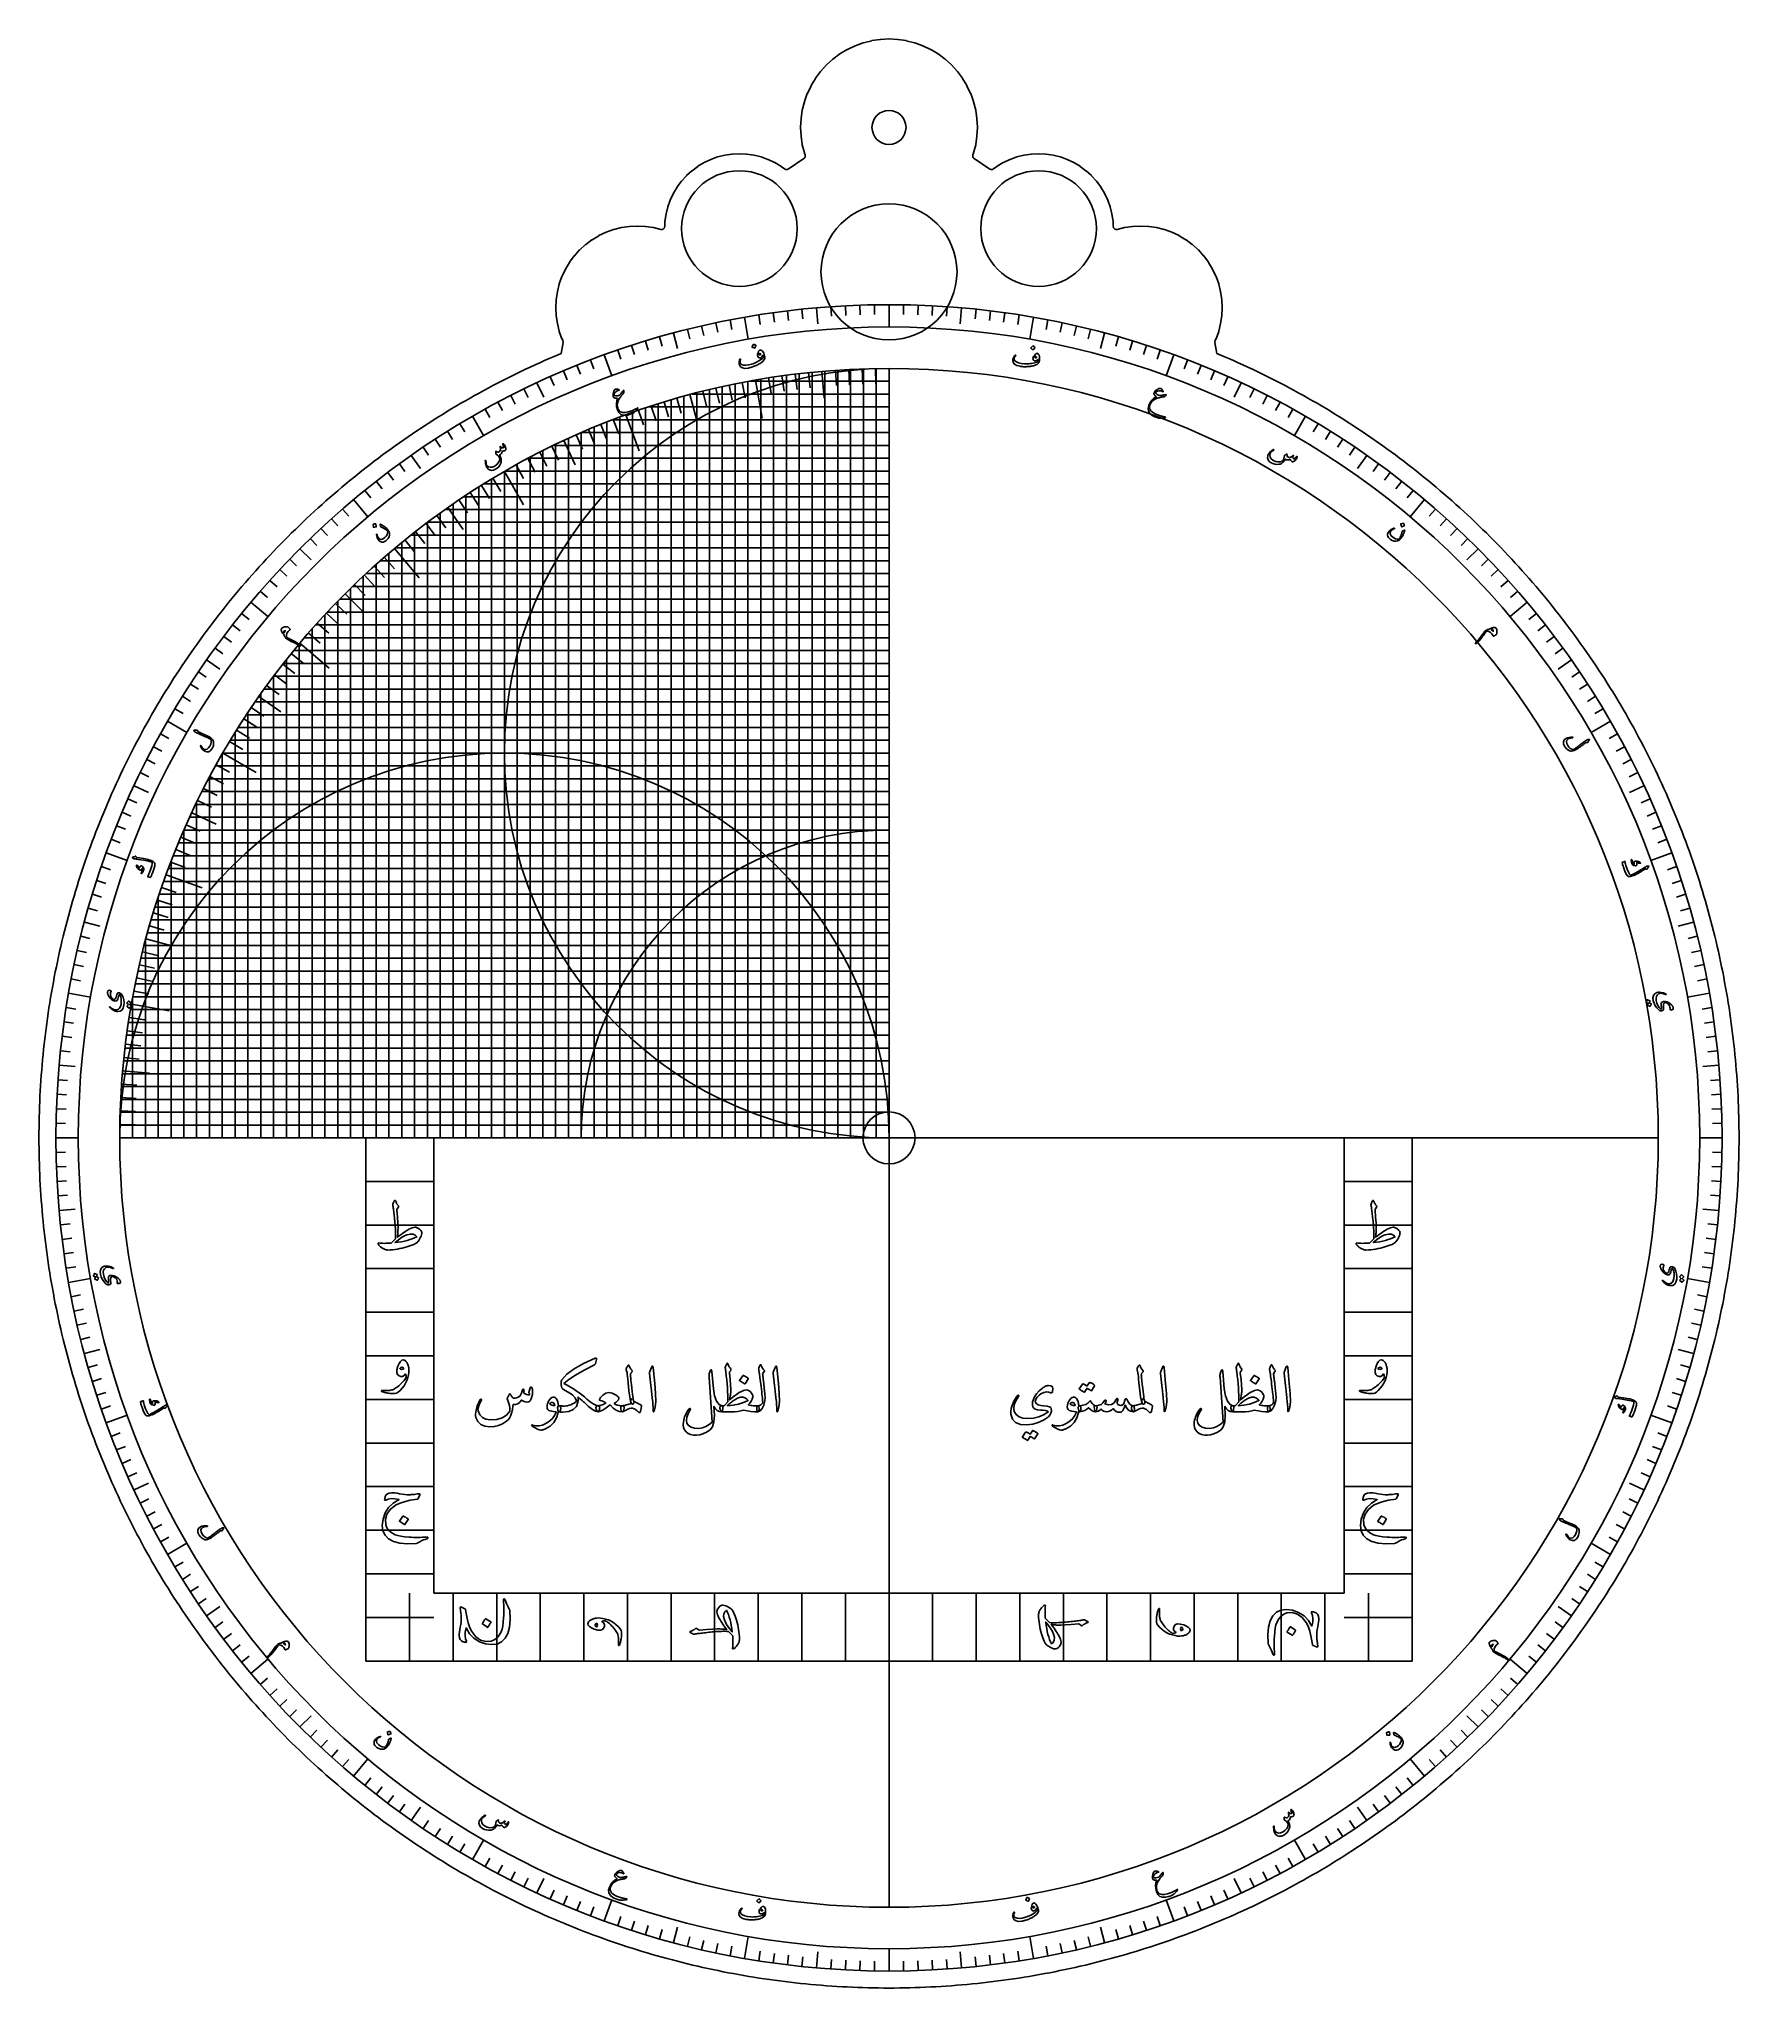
# Model space of a CAD drawing. Header units: millimetres. Extents: x -80 to 80, y -80 to 104.
import ezdxf

# ---------------------------------------------------------------- set-up
doc = ezdxf.new("R2010")
doc.units = ezdxf.units.MM
for name, color, linetype in [('CUT_INNER', 6, 'Continuous'), ('CUT_OUTER', 1, 'Continuous'), ('ENGRAVE', 7, 'Continuous'), ('ENGRAVE_FINE', 8, 'Continuous'), ('TEXT', 5, 'Continuous')]:
    doc.layers.add(name, color=color, linetype=linetype)

msp = doc.modelspace()

# ---------------------------------------------------------------- linework, layer by layer
at = {"layer": 'CUT_INNER'}
for centre, radius in [((0, 95.6755), 1.61), ((-14.168, 86.096), 5.474), ((14.168, 86.096), 5.474), ((0, 81.9905), 6.44), ((0, 0), 2.465)]:
    msp.add_circle(centre, radius, dxfattribs=at)
at = {"layer": 'CUT_OUTER'}
msp.add_lwpolyline([(80.4985, -0.4939), (80.4939, -0.9879), (80.4864, -1.4817), (80.4758, -1.9756), (80.4621, -2.4693), (80.4455, -2.963), (80.4258, -3.4565), (80.403, -3.9499), (80.3773, -4.4432), (80.3485, -4.9363), (80.3167, -5.4292), (80.2819, -5.9219), (80.244, -6.4144), (80.2032, -6.9067), (80.1593, -7.3987), (80.1124, -7.8904), (80.0624, -8.3818), (80.0095, -8.8729), (79.9536, -9.3636), (79.8946, -9.8541), (79.8326, -10.3441), (79.7677, -10.8337), (79.6997, -11.323), (79.6287, -11.8118), (79.5547, -12.3002), (79.4778, -12.7881), (79.3978, -13.2755), (79.3149, -13.7624), (79.2289, -14.2488), (79.14, -14.7347), (79.0481, -15.22), (78.9532, -15.7048), (78.8554, -16.1889), (78.7545, -16.6725), (78.6508, -17.1554), (78.544, -17.6376), (78.4343, -18.1193), (78.3217, -18.6002), (78.2061, -19.0804), (78.0875, -19.5599), (77.966, -20.0387), (77.8416, -20.5167), (77.7143, -20.9939), (77.584, -21.4704), (77.4508, -21.946), (77.3147, -22.4208), (77.1756, -22.8948), (77.0337, -23.3679), (76.8889, -23.8401), (76.7411, -24.3115), (76.5905, -24.7819), (76.437, -25.2514), (76.2806, -25.7199), (76.1214, -26.1875), (75.9593, -26.6541), (75.7943, -27.1196), (75.6265, -27.5842), (75.4558, -28.0477), (75.2823, -28.5102), (75.1059, -28.9716), (74.9267, -29.4318), (74.7447, -29.891), (74.5599, -30.3491), (74.3723, -30.806), (74.1819, -31.2618), (73.9887, -31.7164), (73.7927, -32.1697), (73.5939, -32.6219), (73.3923, -33.0729), (73.188, -33.5226), (72.981, -33.971), (72.7711, -34.4182), (72.5586, -34.8641), (72.3433, -35.3086), (72.1253, -35.7518), (71.9046, -36.1937), (71.6811, -36.6342), (71.455, -37.0734), (71.2262, -37.5111), (70.9947, -37.9474), (70.7605, -38.3823), (70.5236, -38.8158), (70.2841, -39.2478), (70.042, -39.6783), (69.7972, -40.1073), (69.5498, -40.5348), (69.2998, -40.9608), (69.0472, -41.3853), (68.7919, -41.8082), (68.5341, -42.2295), (68.2737, -42.6492), (68.0107, -43.0673), (67.7452, -43.4838), (67.4771, -43.8987), (67.2065, -44.3119), (66.9333, -44.7234), (66.6576, -45.1333), (66.3794, -45.5414), (66.0988, -45.9479), (65.8156, -46.3526), (65.5299, -46.7555), (65.2418, -47.1567), (64.9512, -47.5562), (64.6582, -47.9538), (64.3628, -48.3496), (64.0649, -48.7436), (63.7646, -49.1358), (63.4619, -49.5261), (63.1568, -49.9146), (62.8493, -50.3012), (62.5395, -50.6859), (62.2273, -51.0687), (61.9128, -51.4495), (61.596, -51.8284), (61.2768, -52.2054), (60.9553, -52.5804), (60.6315, -52.9534), (60.3055, -53.3245), (59.9772, -53.6935), (59.6466, -54.0605), (59.3137, -54.4255), (58.9787, -54.7884), (58.6414, -55.1492), (58.3019, -55.508), (57.9602, -55.8647), (57.6163, -56.2193), (57.2703, -56.5718), (56.9221, -56.9221), (56.5718, -57.2703), (56.2193, -57.6163), (55.8647, -57.9602), (55.508, -58.3019), (55.1492, -58.6414), (54.7884, -58.9787), (54.4255, -59.3137), (54.0605, -59.6466), (53.6935, -59.9772), (53.3245, -60.3055), (52.9534, -60.6315), (52.5804, -60.9553), (52.2054, -61.2768), (51.8284, -61.596), (51.4495, -61.9128), (51.0687, -62.2273), (50.6859, -62.5395), (50.3012, -62.8493), (49.9146, -63.1568), (49.5261, -63.4619), (49.1358, -63.7646), (48.7436, -64.0649), (48.3496, -64.3628), (47.9538, -64.6582), (47.5562, -64.9512), (47.1567, -65.2418), (46.7555, -65.5299), (46.3526, -65.8156), (45.9479, -66.0988), (45.5414, -66.3794), (45.1333, -66.6576), (44.7234, -66.9333), (44.3119, -67.2065), (43.8987, -67.4771), (43.4838, -67.7452), (43.0673, -68.0107), (42.6492, -68.2737), (42.2295, -68.5341), (41.8082, -68.7919), (41.3853, -69.0472), (40.9608, -69.2998), (40.5348, -69.5498), (40.1073, -69.7972), (39.6783, -70.042), (39.2478, -70.2841), (38.8158, -70.5236), (38.3823, -70.7605), (37.9474, -70.9947), (37.5111, -71.2262), (37.0734, -71.455), (36.6342, -71.6811), (36.1937, -71.9046), (35.7518, -72.1253), (35.3086, -72.3433), (34.8641, -72.5586), (34.4182, -72.7711), (33.971, -72.981), (33.5226, -73.188), (33.0729, -73.3923), (32.6219, -73.5939), (32.1697, -73.7927), (31.7164, -73.9887), (31.2618, -74.1819), (30.806, -74.3723), (30.3491, -74.5599), (29.891, -74.7447), (29.4318, -74.9267), (28.9716, -75.1059), (28.5102, -75.2823), (28.0477, -75.4558), (27.5842, -75.6265), (27.1196, -75.7943), (26.6541, -75.9593), (26.1875, -76.1214), (25.7199, -76.2806), (25.2514, -76.437), (24.7819, -76.5905), (24.3115, -76.7411), (23.8401, -76.8889), (23.3679, -77.0337), (22.8948, -77.1756), (22.4208, -77.3147), (21.946, -77.4508), (21.4704, -77.584), (20.9939, -77.7143), (20.5167, -77.8416), (20.0387, -77.966), (19.5599, -78.0875), (19.0804, -78.2061), (18.6002, -78.3217), (18.1193, -78.4343), (17.6376, -78.544), (17.1554, -78.6508), (16.6725, -78.7545), (16.1889, -78.8554), (15.7048, -78.9532), (15.22, -79.0481), (14.7347, -79.14), (14.2488, -79.2289), (13.7624, -79.3149), (13.2755, -79.3978), (12.7881, -79.4778), (12.3002, -79.5547), (11.8118, -79.6287), (11.323, -79.6997), (10.8337, -79.7677), (10.3441, -79.8326), (9.8541, -79.8946), (9.3636, -79.9536), (8.8729, -80.0095), (8.3818, -80.0624), (7.8904, -80.1124), (7.3987, -80.1593), (6.9067, -80.2032), (6.4144, -80.244), (5.9219, -80.2819), (5.4292, -80.3167), (4.9363, -80.3485), (4.4432, -80.3773), (3.9499, -80.403), (3.4565, -80.4258), (2.963, -80.4455), (2.4693, -80.4621), (1.9756, -80.4758), (1.4817, -80.4864), (0.9879, -80.4939), (0.4939, -80.4985), (0, -80.5), (-0.4939, -80.4985), (-0.9879, -80.4939), (-1.4817, -80.4864), (-1.9756, -80.4758), (-2.4693, -80.4621), (-2.963, -80.4455), (-3.4565, -80.4258), (-3.9499, -80.403), (-4.4432, -80.3773), (-4.9363, -80.3485), (-5.4292, -80.3167), (-5.9219, -80.2819), (-6.4144, -80.244), (-6.9067, -80.2032), (-7.3987, -80.1593), (-7.8904, -80.1124), (-8.3818, -80.0624), (-8.8729, -80.0095), (-9.3636, -79.9536), (-9.8541, -79.8946), (-10.3441, -79.8326), (-10.8337, -79.7677), (-11.323, -79.6997), (-11.8118, -79.6287), (-12.3002, -79.5547), (-12.7881, -79.4778), (-13.2755, -79.3978), (-13.7624, -79.3149), (-14.2488, -79.2289), (-14.7347, -79.14), (-15.22, -79.0481), (-15.7048, -78.9532), (-16.1889, -78.8554), (-16.6725, -78.7545), (-17.1554, -78.6508), (-17.6376, -78.544), (-18.1193, -78.4343), (-18.6002, -78.3217), (-19.0804, -78.2061), (-19.5599, -78.0875), (-20.0387, -77.966), (-20.5167, -77.8416), (-20.9939, -77.7143), (-21.4704, -77.584), (-21.946, -77.4508), (-22.4208, -77.3147), (-22.8948, -77.1756), (-23.3679, -77.0337), (-23.8401, -76.8889), (-24.3115, -76.7411), (-24.7819, -76.5905), (-25.2514, -76.437), (-25.7199, -76.2806), (-26.1875, -76.1214), (-26.6541, -75.9593), (-27.1196, -75.7943), (-27.5842, -75.6265), (-28.0477, -75.4558), (-28.5102, -75.2823), (-28.9716, -75.1059), (-29.4318, -74.9267), (-29.891, -74.7447), (-30.3491, -74.5599), (-30.806, -74.3723), (-31.2618, -74.1819), (-31.7164, -73.9887), (-32.1697, -73.7927), (-32.6219, -73.5939), (-33.0729, -73.3923), (-33.5226, -73.188), (-33.971, -72.981), (-34.4182, -72.7711), (-34.8641, -72.5586), (-35.3086, -72.3433), (-35.7518, -72.1253), (-36.1937, -71.9046), (-36.6342, -71.6811), (-37.0734, -71.455), (-37.5111, -71.2262), (-37.9474, -70.9947), (-38.3823, -70.7605), (-38.8158, -70.5236), (-39.2478, -70.2841), (-39.6783, -70.042), (-40.1073, -69.7972), (-40.5348, -69.5498), (-40.9608, -69.2998), (-41.3853, -69.0472), (-41.8082, -68.7919), (-42.2295, -68.5341), (-42.6492, -68.2737), (-43.0673, -68.0107), (-43.4838, -67.7452), (-43.8987, -67.4771), (-44.3119, -67.2065), (-44.7234, -66.9333), (-45.1333, -66.6576), (-45.5414, -66.3794), (-45.9479, -66.0988), (-46.3526, -65.8156), (-46.7555, -65.5299), (-47.1567, -65.2418), (-47.5562, -64.9512), (-47.9538, -64.6582), (-48.3496, -64.3628), (-48.7436, -64.0649), (-49.1358, -63.7646), (-49.5261, -63.4619), (-49.9146, -63.1568), (-50.3012, -62.8493), (-50.6859, -62.5395), (-51.0687, -62.2273), (-51.4495, -61.9128), (-51.8284, -61.596), (-52.2054, -61.2768), (-52.5804, -60.9553), (-52.9534, -60.6315), (-53.3245, -60.3055), (-53.6935, -59.9772), (-54.0605, -59.6466), (-54.4255, -59.3137), (-54.7884, -58.9787), (-55.1492, -58.6414), (-55.508, -58.3019), (-55.8647, -57.9602), (-56.2193, -57.6163), (-56.5718, -57.2703), (-56.9221, -56.9221), (-57.2703, -56.5718), (-57.6163, -56.2193), (-57.9602, -55.8647), (-58.3019, -55.508), (-58.6414, -55.1492), (-58.9787, -54.7884), (-59.3137, -54.4255), (-59.6466, -54.0605), (-59.9772, -53.6935), (-60.3055, -53.3245), (-60.6315, -52.9534), (-60.9553, -52.5804), (-61.2768, -52.2054), (-61.596, -51.8284), (-61.9128, -51.4495), (-62.2273, -51.0687), (-62.5395, -50.6859), (-62.8493, -50.3012), (-63.1568, -49.9146), (-63.4619, -49.5261), (-63.7646, -49.1358), (-64.0649, -48.7436), (-64.3628, -48.3496), (-64.6582, -47.9538), (-64.9512, -47.5562), (-65.2418, -47.1567), (-65.5299, -46.7555), (-65.8156, -46.3526), (-66.0988, -45.9479), (-66.3794, -45.5414), (-66.6576, -45.1333), (-66.9333, -44.7234), (-67.2065, -44.3119), (-67.4771, -43.8987), (-67.7452, -43.4838), (-68.0107, -43.0673), (-68.2737, -42.6492), (-68.5341, -42.2295), (-68.7919, -41.8082), (-69.0472, -41.3853), (-69.2998, -40.9608), (-69.5498, -40.5348), (-69.7972, -40.1073), (-70.042, -39.6783), (-70.2841, -39.2478), (-70.5236, -38.8158), (-70.7605, -38.3823), (-70.9947, -37.9474), (-71.2262, -37.5111), (-71.455, -37.0734), (-71.6811, -36.6342), (-71.9046, -36.1937), (-72.1253, -35.7518), (-72.3433, -35.3086), (-72.5586, -34.8641), (-72.7711, -34.4182), (-72.981, -33.971), (-73.188, -33.5226), (-73.3923, -33.0729), (-73.5939, -32.6219), (-73.7927, -32.1697), (-73.9887, -31.7164), (-74.1819, -31.2618), (-74.3723, -30.806), (-74.5599, -30.3491), (-74.7447, -29.891), (-74.9267, -29.4318), (-75.1059, -28.9716), (-75.2823, -28.5102), (-75.4558, -28.0477), (-75.6265, -27.5842), (-75.7943, -27.1196), (-75.9593, -26.6541), (-76.1214, -26.1875), (-76.2806, -25.7199), (-76.437, -25.2514), (-76.5905, -24.7819), (-76.7411, -24.3115), (-76.8889, -23.8401), (-77.0337, -23.3679), (-77.1756, -22.8948), (-77.3147, -22.4208), (-77.4508, -21.946), (-77.584, -21.4704), (-77.7143, -20.9939), (-77.8416, -20.5167), (-77.966, -20.0387), (-78.0875, -19.5599), (-78.2061, -19.0804), (-78.3217, -18.6002), (-78.4343, -18.1193), (-78.544, -17.6376), (-78.6508, -17.1554), (-78.7545, -16.6725), (-78.8554, -16.1889), (-78.9532, -15.7048), (-79.0481, -15.22), (-79.14, -14.7347), (-79.2289, -14.2488), (-79.3149, -13.7624), (-79.3978, -13.2755), (-79.4778, -12.7881), (-79.5547, -12.3002), (-79.6287, -11.8118), (-79.6997, -11.323), (-79.7677, -10.8337), (-79.8326, -10.3441), (-79.8946, -9.8541), (-79.9536, -9.3636), (-80.0095, -8.8729), (-80.0624, -8.3818), (-80.1124, -7.8904), (-80.1593, -7.3987), (-80.2032, -6.9067), (-80.244, -6.4144), (-80.2819, -5.9219), (-80.3167, -5.4292), (-80.3485, -4.9363), (-80.3773, -4.4432), (-80.403, -3.9499), (-80.4258, -3.4565), (-80.4455, -2.963), (-80.4621, -2.4693), (-80.4758, -1.9756), (-80.4864, -1.4817), (-80.4939, -0.9879), (-80.4985, -0.4939), (-80.5, 0), (-80.4985, 0.4939), (-80.4939, 0.9879), (-80.4864, 1.4817), (-80.4758, 1.9756), (-80.4621, 2.4693), (-80.4455, 2.963), (-80.4258, 3.4565), (-80.403, 3.9499), (-80.3773, 4.4432), (-80.3485, 4.9363), (-80.3167, 5.4292), (-80.2819, 5.9219), (-80.244, 6.4144), (-80.2032, 6.9067), (-80.1593, 7.3987), (-80.1124, 7.8904), (-80.0624, 8.3818), (-80.0095, 8.8729), (-79.9536, 9.3636), (-79.8946, 9.8541), (-79.8326, 10.3441), (-79.7677, 10.8337), (-79.6997, 11.323), (-79.6287, 11.8118), (-79.5547, 12.3002), (-79.4778, 12.7881), (-79.3978, 13.2755), (-79.3149, 13.7624), (-79.2289, 14.2488), (-79.14, 14.7347), (-79.0481, 15.22), (-78.9532, 15.7048), (-78.8554, 16.1889), (-78.7545, 16.6725), (-78.6508, 17.1554), (-78.544, 17.6376), (-78.4343, 18.1193), (-78.3217, 18.6002), (-78.2061, 19.0804), (-78.0875, 19.5599), (-77.966, 20.0387), (-77.8416, 20.5167), (-77.7143, 20.9939), (-77.584, 21.4704), (-77.4508, 21.946), (-77.3147, 22.4208), (-77.1756, 22.8948), (-77.0337, 23.3679), (-76.8889, 23.8401), (-76.7411, 24.3115), (-76.5905, 24.7819), (-76.437, 25.2514), (-76.2806, 25.7199), (-76.1214, 26.1875), (-75.9593, 26.6541), (-75.7943, 27.1196), (-75.6265, 27.5842), (-75.4558, 28.0477), (-75.2823, 28.5102), (-75.1059, 28.9716), (-74.9267, 29.4318), (-74.7447, 29.891), (-74.5599, 30.3491), (-74.3723, 30.806), (-74.1819, 31.2618), (-73.9887, 31.7164), (-73.7927, 32.1697), (-73.5939, 32.6219), (-73.3923, 33.0729), (-73.188, 33.5226), (-72.981, 33.971), (-72.7711, 34.4182), (-72.5586, 34.8641), (-72.3433, 35.3086), (-72.1253, 35.7518), (-71.9046, 36.1937), (-71.6811, 36.6342), (-71.455, 37.0734), (-71.2262, 37.5111), (-70.9947, 37.9474), (-70.7605, 38.3823), (-70.5236, 38.8158), (-70.2841, 39.2478), (-70.042, 39.6783), (-69.7972, 40.1073), (-69.5498, 40.5348), (-69.2998, 40.9608), (-69.0472, 41.3853), (-68.7919, 41.8082), (-68.5341, 42.2295), (-68.2737, 42.6492), (-68.0107, 43.0673), (-67.7452, 43.4838), (-67.4771, 43.8987), (-67.2065, 44.3119), (-66.9333, 44.7234), (-66.6576, 45.1333), (-66.3794, 45.5414), (-66.0988, 45.9479), (-65.8156, 46.3526), (-65.5299, 46.7555), (-65.2418, 47.1567), (-64.9512, 47.5562), (-64.6582, 47.9538), (-64.3628, 48.3496), (-64.0649, 48.7436), (-63.7646, 49.1358), (-63.4619, 49.5261), (-63.1568, 49.9146), (-62.8493, 50.3012), (-62.5395, 50.6859), (-62.2273, 51.0687), (-61.9128, 51.4495), (-61.596, 51.8284), (-61.2768, 52.2054), (-60.9553, 52.5804), (-60.6315, 52.9534), (-60.3055, 53.3245), (-59.9772, 53.6935), (-59.6466, 54.0605), (-59.3137, 54.4255), (-58.9787, 54.7884), (-58.6414, 55.1492), (-58.3019, 55.508), (-57.9602, 55.8647), (-57.6163, 56.2193), (-57.2703, 56.5718), (-56.9221, 56.9221), (-56.5718, 57.2703), (-56.2193, 57.6163), (-55.8647, 57.9602), (-55.508, 58.3019), (-55.1492, 58.6414), (-54.7884, 58.9787), (-54.4255, 59.3137), (-54.0605, 59.6466), (-53.6935, 59.9772), (-53.3245, 60.3055), (-52.9534, 60.6315), (-52.5804, 60.9553), (-52.2054, 61.2768), (-51.8284, 61.596), (-51.4495, 61.9128), (-51.0687, 62.2273), (-50.6859, 62.5395), (-50.3012, 62.8493), (-49.9146, 63.1568), (-49.5261, 63.4619), (-49.1358, 63.7646), (-48.7436, 64.0649), (-48.3496, 64.3628), (-47.9538, 64.6582), (-47.5562, 64.9512), (-47.1567, 65.2418), (-46.7555, 65.5299), (-46.3526, 65.8156), (-45.9479, 66.0988), (-45.5414, 66.3794), (-45.1333, 66.6576), (-44.7234, 66.9333), (-44.3119, 67.2065), (-43.8987, 67.4771), (-43.4838, 67.7452), (-43.0673, 68.0107), (-42.6492, 68.2737), (-42.2295, 68.5341), (-41.8082, 68.7919), (-41.3853, 69.0472), (-40.9608, 69.2998), (-40.5348, 69.5498), (-40.1073, 69.7972), (-39.6783, 70.042), (-39.2478, 70.2841), (-38.8158, 70.5236), (-38.3823, 70.7605), (-37.9474, 70.9947), (-37.5111, 71.2262), (-37.0734, 71.455), (-36.6342, 71.6811), (-36.1937, 71.9046), (-35.7518, 72.1253), (-35.3086, 72.3433), (-34.8641, 72.5586), (-34.4182, 72.7711), (-33.971, 72.981), (-33.5226, 73.188), (-33.0729, 73.3923), (-32.6219, 73.5939), (-32.1697, 73.7927), (-31.7164, 73.9887), (-31.2618, 74.1819), (-31.0445, 74.2727), (-30.8699, 75.3199), (-30.8665, 75.3501), (-30.866, 75.3804), (-30.8687, 75.4106), (-30.8744, 75.4404), (-30.8831, 75.4695), (-30.8946, 75.4975), (-30.9646, 75.6454), (-30.9702, 75.659), (-31.2208, 76.3592), (-31.225, 76.3733), (-31.4057, 77.0947), (-31.4086, 77.1091), (-31.5177, 77.8447), (-31.5191, 77.8593), (-31.5556, 78.6021), (-31.5556, 78.6168), (-31.5191, 79.3596), (-31.5177, 79.3742), (-31.4086, 80.1098), (-31.4057, 80.1243), (-31.225, 80.8456), (-31.2208, 80.8597), (-30.9702, 81.5599), (-30.9646, 81.5735), (-30.6466, 82.2458), (-30.6397, 82.2587), (-30.2574, 82.8966), (-30.2492, 82.9088), (-29.8062, 83.5061), (-29.7969, 83.5175), (-29.2975, 84.0685), (-29.2871, 84.0789), (-28.736, 84.5783), (-28.7247, 84.5877), (-28.1274, 85.0307), (-28.1151, 85.0389), (-27.4773, 85.4212), (-27.4643, 85.4281), (-26.792, 85.7461), (-26.7784, 85.7517), (-26.0783, 86.0022), (-26.0642, 86.0065), (-25.3428, 86.1872), (-25.3284, 86.1901), (-24.5928, 86.2992), (-24.5781, 86.3006), (-23.8354, 86.3371), (-23.8206, 86.3371), (-23.0779, 86.3006), (-23.0632, 86.2992), (-22.3276, 86.1901), (-22.3132, 86.1872), (-21.6151, 86.0123), (-21.5862, 86.0066), (-21.5569, 86.0037), (-21.5275, 86.0037), (-21.4982, 86.0066), (-21.4693, 86.0123), (-21.4411, 86.0209), (-21.4139, 86.0321), (-21.3879, 86.046), (-21.3635, 86.0624), (-21.3407, 86.081), (-21.3199, 86.1019), (-21.3012, 86.1246), (-21.2849, 86.1491), (-21.271, 86.1751), (-21.2597, 86.2023), (-21.2512, 86.2304), (-21.2454, 86.2593), (-21.2425, 86.2886), (-21.2182, 86.783), (-21.2168, 86.7976), (-21.117, 87.4707), (-21.1141, 87.4851), (-20.9488, 88.1452), (-20.9445, 88.1593), (-20.7152, 88.8), (-20.7096, 88.8136), (-20.4187, 89.4287), (-20.4117, 89.4417), (-20.0619, 90.0253), (-20.0537, 90.0375), (-19.6484, 90.5841), (-19.6391, 90.5955), (-19.1821, 91.0997), (-19.1717, 91.1101), (-18.6675, 91.567), (-18.6561, 91.5764), (-18.1096, 91.9817), (-18.0973, 91.9899), (-17.5137, 92.3397), (-17.5007, 92.3466), (-16.8856, 92.6376), (-16.872, 92.6432), (-16.2313, 92.8725), (-16.2172, 92.8767), (-15.5572, 93.0421), (-15.5427, 93.0449), (-14.8696, 93.1448), (-14.855, 93.1462), (-14.1754, 93.1796), (-14.1606, 93.1796), (-13.481, 93.1462), (-13.4664, 93.1448), (-12.7933, 93.0449), (-12.7788, 93.0421), (-12.1188, 92.8767), (-12.1047, 92.8725), (-11.464, 92.6432), (-11.4504, 92.6376), (-10.8353, 92.3466), (-10.8223, 92.3397), (-10.2387, 91.9899), (-10.2264, 91.9817), (-9.8998, 91.7395), (-9.8744, 91.7226), (-9.8474, 91.7083), (-9.819, 91.6969), (-9.7897, 91.6884), (-9.7596, 91.6829), (-9.7292, 91.6806), (-9.6987, 91.6813), (-9.6684, 91.6851), (-9.6386, 91.692), (-9.6097, 91.7019), (-9.582, 91.7147), (-9.5557, 91.7302), (-8.0648, 92.7158), (-8.0418, 92.7326), (-8.0205, 92.7516), (-8.0011, 92.7724), (-7.9838, 92.795), (-7.9687, 92.8192), (-7.9559, 92.8447), (-7.9456, 92.8713), (-7.9379, 92.8987), (-7.9328, 92.9267), (-7.9304, 92.9551), (-7.9308, 92.9836), (-7.9338, 93.012), (-7.9395, 93.0399), (-7.9478, 93.0671), (-8.009, 93.2383), (-8.0133, 93.2523), (-8.2093, 94.035), (-8.2122, 94.0495), (-8.3306, 94.8476), (-8.332, 94.8622), (-8.3716, 95.6681), (-8.3716, 95.6828), (-8.332, 96.4887), (-8.3306, 96.5034), (-8.2122, 97.3015), (-8.2093, 97.3159), (-8.0133, 98.0986), (-8.009, 98.1127), (-7.7372, 98.8724), (-7.7316, 98.886), (-7.3866, 99.6153), (-7.3797, 99.6283), (-6.9648, 100.3204), (-6.9567, 100.3326), (-6.476, 100.9807), (-6.4667, 100.9921), (-5.9248, 101.5899), (-5.9144, 101.6003), (-5.3166, 102.1422), (-5.3052, 102.1515), (-4.6571, 102.6321), (-4.6449, 102.6403), (-3.9529, 103.0551), (-3.9399, 103.0621), (-3.2105, 103.407), (-3.1969, 103.4127), (-2.4372, 103.6845), (-2.4231, 103.6888), (-1.6404, 103.8848), (-1.626, 103.8877), (-0.8279, 104.0061), (-0.8132, 104.0075), (-0.0074, 104.0471), (0.0074, 104.0471), (0.8132, 104.0075), (0.8279, 104.0061), (1.626, 103.8877), (1.6404, 103.8848), (2.4231, 103.6888), (2.4372, 103.6845), (3.1969, 103.4127), (3.2105, 103.407), (3.9399, 103.0621), (3.9529, 103.0551), (4.6449, 102.6403), (4.6571, 102.6321), (5.3052, 102.1515), (5.3166, 102.1422), (5.9144, 101.6003), (5.9248, 101.5899), (6.4667, 100.9921), (6.476, 100.9807), (6.9567, 100.3326), (6.9648, 100.3204), (7.3797, 99.6283), (7.3866, 99.6153), (7.7316, 98.886), (7.7372, 98.8724), (8.009, 98.1127), (8.0133, 98.0986), (8.2093, 97.3159), (8.2122, 97.3015), (8.3306, 96.5034), (8.332, 96.4887), (8.3716, 95.6828), (8.3716, 95.6681), (8.332, 94.8622), (8.3306, 94.8476), (8.2122, 94.0495), (8.2093, 94.035), (8.0133, 93.2523), (8.009, 93.2383), (7.9478, 93.0671), (7.9395, 93.0399), (7.9338, 93.012), (7.9308, 92.9836), (7.9304, 92.9551), (7.9328, 92.9267), (7.9379, 92.8987), (7.9456, 92.8713), (7.9559, 92.8447), (7.9687, 92.8192), (7.9838, 92.795), (8.0011, 92.7724), (8.0205, 92.7516), (8.0418, 92.7326), (8.0648, 92.7158), (9.5557, 91.7302), (9.582, 91.7147), (9.6097, 91.7019), (9.6386, 91.692), (9.6684, 91.6851), (9.6987, 91.6813), (9.7292, 91.6806), (9.7596, 91.6829), (9.7897, 91.6884), (9.819, 91.6969), (9.8474, 91.7083), (9.8744, 91.7226), (9.8998, 91.7395), (10.2264, 91.9817), (10.2387, 91.9899), (10.8223, 92.3397), (10.8353, 92.3466), (11.4504, 92.6376), (11.464, 92.6432), (12.1047, 92.8725), (12.1188, 92.8767), (12.7788, 93.0421), (12.7933, 93.0449), (13.4664, 93.1448), (13.481, 93.1462), (14.1606, 93.1796), (14.1754, 93.1796), (14.855, 93.1462), (14.8696, 93.1448), (15.5427, 93.0449), (15.5572, 93.0421), (16.2172, 92.8767), (16.2313, 92.8725), (16.872, 92.6432), (16.8856, 92.6376), (17.5007, 92.3466), (17.5137, 92.3397), (18.0973, 91.9899), (18.1096, 91.9817), (18.6561, 91.5764), (18.6675, 91.567), (19.1717, 91.1101), (19.1821, 91.0997), (19.6391, 90.5955), (19.6484, 90.5841), (20.0537, 90.0375), (20.0619, 90.0253), (20.4117, 89.4417), (20.4187, 89.4287), (20.7096, 88.8136), (20.7152, 88.8), (20.9445, 88.1593), (20.9488, 88.1452), (21.1141, 87.4851), (21.117, 87.4707), (21.2168, 86.7976), (21.2182, 86.783), (21.2425, 86.2886), (21.2454, 86.2593), (21.2512, 86.2304), (21.2597, 86.2023), (21.271, 86.1751), (21.2849, 86.1491), (21.3012, 86.1246), (21.3199, 86.1019), (21.3407, 86.081), (21.3635, 86.0624), (21.3879, 86.046), (21.4139, 86.0321), (21.4411, 86.0209), (21.4693, 86.0123), (21.4982, 86.0066), (21.5275, 86.0037), (21.5569, 86.0037), (21.5862, 86.0066), (21.6151, 86.0123), (22.3132, 86.1872), (22.3276, 86.1901), (23.0632, 86.2992), (23.0779, 86.3006), (23.8206, 86.3371), (23.8354, 86.3371), (24.5781, 86.3006), (24.5928, 86.2992), (25.3284, 86.1901), (25.3428, 86.1872), (26.0642, 86.0065), (26.0783, 86.0022), (26.7784, 85.7517), (26.792, 85.7461), (27.4643, 85.4281), (27.4773, 85.4212), (28.1151, 85.0389), (28.1274, 85.0307), (28.7247, 84.5877), (28.736, 84.5783), (29.2871, 84.0789), (29.2975, 84.0685), (29.7969, 83.5175), (29.8062, 83.5061), (30.2492, 82.9088), (30.2574, 82.8966), (30.6397, 82.2587), (30.6466, 82.2458), (30.9646, 81.5735), (30.9702, 81.5599), (31.2208, 80.8597), (31.225, 80.8456), (31.4057, 80.1243), (31.4086, 80.1098), (31.5177, 79.3742), (31.5191, 79.3596), (31.5556, 78.6168), (31.5556, 78.6021), (31.5191, 77.8593), (31.5177, 77.8447), (31.4086, 77.1091), (31.4057, 77.0947), (31.225, 76.3733), (31.2208, 76.3592), (30.9702, 75.659), (30.9646, 75.6454), (30.8946, 75.4975), (30.8831, 75.4695), (30.8744, 75.4404), (30.8687, 75.4106), (30.866, 75.3804), (30.8665, 75.3501), (30.8699, 75.3199), (31.0445, 74.2727), (31.2618, 74.1819), (31.7164, 73.9887), (32.1697, 73.7927), (32.6219, 73.5939), (33.0729, 73.3923), (33.5226, 73.188), (33.971, 72.981), (34.4182, 72.7711), (34.8641, 72.5586), (35.3086, 72.3433), (35.7518, 72.1253), (36.1937, 71.9046), (36.6342, 71.6811), (37.0734, 71.455), (37.5111, 71.2262), (37.9474, 70.9947), (38.3823, 70.7605), (38.8158, 70.5236), (39.2478, 70.2841), (39.6783, 70.042), (40.1073, 69.7972), (40.5348, 69.5498), (40.9608, 69.2998), (41.3853, 69.0472), (41.8082, 68.7919), (42.2295, 68.5341), (42.6492, 68.2737), (43.0673, 68.0107), (43.4838, 67.7452), (43.8987, 67.4771), (44.3119, 67.2065), (44.7234, 66.9333), (45.1333, 66.6576), (45.5414, 66.3794), (45.9479, 66.0988), (46.3526, 65.8156), (46.7555, 65.5299), (47.1567, 65.2418), (47.5562, 64.9512), (47.9538, 64.6582), (48.3496, 64.3628), (48.7436, 64.0649), (49.1358, 63.7646), (49.5261, 63.4619), (49.9146, 63.1568), (50.3012, 62.8493), (50.6859, 62.5395), (51.0687, 62.2273), (51.4495, 61.9128), (51.8284, 61.596), (52.2054, 61.2768), (52.5804, 60.9553), (52.9534, 60.6315), (53.3245, 60.3055), (53.6935, 59.9772), (54.0605, 59.6466), (54.4255, 59.3137), (54.7884, 58.9787), (55.1492, 58.6414), (55.508, 58.3019), (55.8647, 57.9602), (56.2193, 57.6163), (56.5718, 57.2703), (56.9221, 56.9221), (57.2703, 56.5718), (57.6163, 56.2193), (57.9602, 55.8647), (58.3019, 55.508), (58.6414, 55.1492), (58.9787, 54.7884), (59.3137, 54.4255), (59.6466, 54.0605), (59.9772, 53.6935), (60.3055, 53.3245), (60.6315, 52.9534), (60.9553, 52.5804), (61.2768, 52.2054), (61.596, 51.8284), (61.9128, 51.4495), (62.2273, 51.0687), (62.5395, 50.6859), (62.8493, 50.3012), (63.1568, 49.9146), (63.4619, 49.5261), (63.7646, 49.1358), (64.0649, 48.7436), (64.3628, 48.3496), (64.6582, 47.9538), (64.9512, 47.5562), (65.2418, 47.1567), (65.5299, 46.7555), (65.8156, 46.3526), (66.0988, 45.9479), (66.3794, 45.5414), (66.6576, 45.1333), (66.9333, 44.7234), (67.2065, 44.3119), (67.4771, 43.8987), (67.7452, 43.4838), (68.0107, 43.0673), (68.2737, 42.6492), (68.5341, 42.2295), (68.7919, 41.8082), (69.0472, 41.3853), (69.2998, 40.9608), (69.5498, 40.5348), (69.7972, 40.1073), (70.042, 39.6783), (70.2841, 39.2478), (70.5236, 38.8158), (70.7605, 38.3823), (70.9947, 37.9474), (71.2262, 37.5111), (71.455, 37.0734), (71.6811, 36.6342), (71.9046, 36.1937), (72.1253, 35.7518), (72.3433, 35.3086), (72.5586, 34.8641), (72.7711, 34.4182), (72.981, 33.971), (73.188, 33.5226), (73.3923, 33.0729), (73.5939, 32.6219), (73.7927, 32.1697), (73.9887, 31.7164), (74.1819, 31.2618), (74.3723, 30.806), (74.5599, 30.3491), (74.7447, 29.891), (74.9267, 29.4318), (75.1059, 28.9716), (75.2823, 28.5102), (75.4558, 28.0477), (75.6265, 27.5842), (75.7943, 27.1196), (75.9593, 26.6541), (76.1214, 26.1875), (76.2806, 25.7199), (76.437, 25.2514), (76.5905, 24.7819), (76.7411, 24.3115), (76.8889, 23.8401), (77.0337, 23.3679), (77.1756, 22.8948), (77.3147, 22.4208), (77.4508, 21.946), (77.584, 21.4704), (77.7143, 20.9939), (77.8416, 20.5167), (77.966, 20.0387), (78.0875, 19.5599), (78.2061, 19.0804), (78.3217, 18.6002), (78.4343, 18.1193), (78.544, 17.6376), (78.6508, 17.1554), (78.7545, 16.6725), (78.8554, 16.1889), (78.9532, 15.7048), (79.0481, 15.22), (79.14, 14.7347), (79.2289, 14.2488), (79.3149, 13.7624), (79.3978, 13.2755), (79.4778, 12.7881), (79.5547, 12.3002), (79.6287, 11.8118), (79.6997, 11.323), (79.7677, 10.8337), (79.8326, 10.3441), (79.8946, 9.8541), (79.9536, 9.3636), (80.0095, 8.8729), (80.0624, 8.3818), (80.1124, 7.8904), (80.1593, 7.3987), (80.2032, 6.9067), (80.244, 6.4144), (80.2819, 5.9219), (80.3167, 5.4292), (80.3485, 4.9363), (80.3773, 4.4432), (80.403, 3.9499), (80.4258, 3.4565), (80.4455, 2.963), (80.4621, 2.4693), (80.4758, 1.9756), (80.4864, 1.4817), (80.4939, 0.9879), (80.4985, 0.4939), (80.5, 0)], close=True, dxfattribs=at)
at = {"layer": 'ENGRAVE'}
for points in [[(-13.6991, 77.6915), (-13.3322, 75.6105)], [(-6.8757, 78.5898), (-6.7442, 77.0862)], [(0, 78.89), (0, 76.7769)], [(6.8757, 78.5898), (6.7442, 77.0862)], [(13.6991, 77.6915), (13.3322, 75.6105)], [(-20.4182, 76.2019), (-20.0276, 74.7439)], [(20.4182, 76.2019), (20.0276, 74.7439)], [(-26.982, 74.1324), (-26.2592, 72.1467)], [(26.982, 74.1324), (26.2592, 72.1467)], [(-6.3495, 72.5753), (-6.1273, 70.0351)], [(-6.071, 0), (-6.071, 72.5991)], [(0, -72.8525), (0, 72.8525)], [(0, 0), (0, 72.8525)], [(0, 72.8525), (0, 69.2099)], [(-33.3404, 71.4986), (-32.7025, 70.1307)], [(-18.8556, 70.3701), (-18.1957, 67.9072)], [(-18.2131, 0), (-18.2131, 70.5391)], [(-12.6507, 71.7457), (-12.0182, 68.1584)], [(-12.1421, 0), (-12.1421, 71.8335)], [(33.3404, 71.4986), (32.7025, 70.1307)], [(-39.445, 68.3207), (-38.3884, 66.4907)], [(-24.917, 68.459), (-23.6712, 65.036)], [(-24.2842, 0), (-24.2842, 68.686)], [(39.445, 68.3207), (38.3884, 66.4907)], [(0, 66.7815), (-29.1157, 66.7815)], [(-45.2494, 64.6229), (-44.3837, 63.3865)], [(-30.7888, 66.0268), (-29.7112, 63.7159)], [(-30.3552, 0), (-30.3552, 66.2272)], [(45.2494, 64.6229), (44.3837, 63.3865)], [(-36.4263, 0), (-36.4263, 63.0921)], [(-36.4263, 63.0921), (-34.6049, 59.9375)], [(-50.7095, 60.4332), (-49.3512, 58.8145)], [(-42.4973, 0), (-42.4973, 59.1732)], [(-41.7865, 59.6773), (-40.324, 57.5886)], [(0, 60.7104), (-40.2707, 60.7104)], [(50.7095, 60.4332), (49.3512, 58.8145)], [(-55.7837, 55.7837), (-54.7164, 54.7164)], [(-46.8287, 55.8083), (-44.4873, 53.0178)], [(55.7837, 55.7837), (54.7164, 54.7164)], [(-48.5683, 0), (-48.5683, 54.301)], [(0, 54.6394), (-48.1874, 54.6394)], [(-60.4332, 50.7095), (-58.8145, 49.3512)], [(-51.5145, 51.5145), (-49.7115, 49.7115)], [(60.4332, 50.7095), (58.8145, 49.3512)], [(-54.6394, 0), (-54.6394, 48.1874)], [(0, 48.5683), (-54.301, 48.5683)], [(-55.8083, 46.8287), (-53.0178, 44.4873)], [(-64.6229, 45.2494), (-63.3865, 44.3837)], [(64.6229, 45.2494), (63.3865, 44.3837)], [(0, 42.4973), (-59.1732, 42.4973)], [(-59.6773, 41.7865), (-57.5886, 40.324)], [(-68.3207, 39.445), (-66.4907, 38.3884)], [(-60.7104, 0), (-60.7104, 40.2707)], [(68.3207, 39.445), (66.4907, 38.3884)], [(0, 36.4263), (-63.0921, 36.4263)], [(-63.0921, 36.4262), (-59.9375, 34.6049)], [(-71.4986, 33.3404), (-70.1307, 32.7025)], [(71.4986, 33.3404), (70.1307, 32.7025)], [(0, 30.3552), (-66.2272, 30.3552)], [(-66.0268, 30.7888), (-63.7159, 29.7112)], [(-66.7815, 0), (-66.7815, 29.1157)], [(-74.1324, 26.982), (-72.1467, 26.2592)], [(74.1324, 26.982), (72.1467, 26.2592)], [(0, 24.2842), (-68.686, 24.2842)], [(-68.459, 24.917), (-65.036, 23.6712)], [(-76.2019, 20.4182), (-74.7439, 20.0276)], [(76.2019, 20.4182), (74.7439, 20.0276)], [(-70.3701, 18.8556), (-67.9072, 18.1957)], [(0, 18.2131), (-70.5391, 18.2131)], [(-77.6915, 13.6991), (-75.6105, 13.3322)], [(77.6915, 13.6991), (75.6105, 13.3322)], [(0, 12.1421), (-71.8335, 12.1421)], [(-71.7457, 12.6507), (-68.1584, 12.0182)], [(-78.5898, 6.8757), (-77.0862, 6.7442)], [(0, 6.071), (-72.5991, 6.071)], [(-72.5753, 6.3495), (-70.0351, 6.1273)], [(78.5898, 6.8757), (77.0862, 6.7442)], [(-78.89, 0), (-76.7769, 0)], [(-72.8525, 0), (72.8525, 0)], [(0, 0), (-72.8525, 0)], [(-72.8525, 0), (-69.2099, 0)], [(-49.5397, 0), (-49.5397, -49.5397), (49.5397, -49.5397), (49.5397, 0)], [(-49.5397, 0), (-43.0995, 0)], [(-43.0995, 0), (-43.0995, -43.0995), (43.0995, -43.0995), (43.0995, 0)], [(0, 0), (0, -49.5397)], [(49.5397, 0), (43.0995, 0)], [(78.89, 0), (76.7769, 0)], [(-49.5397, -4.1283), (-43.0995, -4.1283)], [(49.5397, -4.1283), (43.0995, -4.1283)], [(-78.5898, -6.8757), (-77.0862, -6.7442)], [(78.5898, -6.8757), (77.0862, -6.7442)], [(-49.5397, -8.2566), (-43.0995, -8.2566)], [(49.5397, -8.2566), (43.0995, -8.2566)], [(-49.5397, -12.3849), (-43.0995, -12.3849)], [(49.5397, -12.3849), (43.0995, -12.3849)], [(-77.6915, -13.6991), (-75.6105, -13.3322)], [(77.6915, -13.6991), (75.6105, -13.3322)], [(-49.5397, -16.5132), (-43.0995, -16.5132)], [(49.5397, -16.5132), (43.0995, -16.5132)], [(-76.2019, -20.4182), (-74.7439, -20.0276)], [(76.2019, -20.4182), (74.7439, -20.0276)], [(-49.5397, -20.6415), (-43.0995, -20.6415)], [(49.5397, -20.6415), (43.0995, -20.6415)], [(-49.5397, -24.7699), (-43.0995, -24.7699)], [(49.5397, -24.7699), (43.0995, -24.7699)], [(-74.1324, -26.982), (-72.1467, -26.2592)], [(74.1324, -26.982), (72.1467, -26.2592)], [(-49.5397, -28.8982), (-43.0995, -28.8982)], [(49.5397, -28.8982), (43.0995, -28.8982)], [(-71.4986, -33.3404), (-70.1307, -32.7025)], [(-49.5397, -33.0265), (-43.0995, -33.0265)], [(49.5397, -33.0265), (43.0995, -33.0265)], [(71.4986, -33.3404), (70.1307, -32.7025)], [(-68.3207, -39.445), (-66.4907, -38.3884)], [(-49.5397, -37.1548), (-43.0995, -37.1548)], [(49.5397, -37.1548), (43.0995, -37.1548)], [(68.3207, -39.445), (66.4907, -38.3884)], [(-49.5397, -41.2831), (-43.0995, -41.2831)], [(49.5397, -41.2831), (43.0995, -41.2831)], [(-45.4114, -49.5397), (-45.4114, -43.0995)], [(-41.2831, -49.5397), (-41.2831, -43.0995)], [(-37.1548, -49.5397), (-37.1548, -43.0995)], [(-33.0265, -49.5397), (-33.0265, -43.0995)], [(-28.8982, -49.5397), (-28.8982, -43.0995)], [(-24.7699, -49.5397), (-24.7699, -43.0995)], [(-20.6415, -49.5397), (-20.6415, -43.0995)], [(-16.5132, -49.5397), (-16.5132, -43.0995)], [(-12.3849, -49.5397), (-12.3849, -43.0995)], [(-8.2566, -49.5397), (-8.2566, -43.0995)], [(-4.1283, -49.5397), (-4.1283, -43.0995)], [(0, -49.5397), (0, -43.0995)], [(0, -49.5397), (0, -43.0995)], [(4.1283, -49.5397), (4.1283, -43.0995)], [(8.2566, -49.5397), (8.2566, -43.0995)], [(12.3849, -49.5397), (12.3849, -43.0995)], [(16.5132, -49.5397), (16.5132, -43.0995)], [(20.6415, -49.5397), (20.6415, -43.0995)], [(24.7699, -49.5397), (24.7699, -43.0995)], [(28.8982, -49.5397), (28.8982, -43.0995)], [(33.0265, -49.5397), (33.0265, -43.0995)], [(37.1548, -49.5397), (37.1548, -43.0995)], [(41.2831, -49.5397), (41.2831, -43.0995)], [(45.4114, -49.5397), (45.4114, -43.0995)], [(-64.6229, -45.2494), (-63.3865, -44.3837)], [(-49.5397, -45.4114), (-43.0995, -45.4114)], [(49.5397, -45.4114), (43.0995, -45.4114)], [(64.6229, -45.2494), (63.3865, -44.3837)], [(-60.4332, -50.7095), (-58.8145, -49.3512)], [(60.4332, -50.7095), (58.8145, -49.3512)], [(-55.7837, -55.7837), (-54.7164, -54.7164)], [(55.7837, -55.7837), (54.7164, -54.7164)], [(-50.7095, -60.4332), (-49.3512, -58.8145)], [(50.7095, -60.4332), (49.3512, -58.8145)], [(-45.2494, -64.6229), (-44.3837, -63.3865)], [(45.2494, -64.6229), (44.3837, -63.3865)], [(-39.445, -68.3207), (-38.3884, -66.4907)], [(39.445, -68.3207), (38.3884, -66.4907)], [(-33.3404, -71.4986), (-32.7025, -70.1307)], [(33.3404, -71.4986), (32.7025, -70.1307)], [(-26.982, -74.1324), (-26.2592, -72.1467)], [(26.982, -74.1324), (26.2592, -72.1467)], [(-20.4182, -76.2019), (-20.0276, -74.7439)], [(-13.6991, -77.6915), (-13.3322, -75.6105)], [(13.6991, -77.6915), (13.3322, -75.6105)], [(20.4182, -76.2019), (20.0276, -74.7439)], [(-6.8757, -78.5898), (-6.7442, -77.0862)], [(0, -78.89), (0, -76.7769)], [(6.8757, -78.5898), (6.7442, -77.0862)]]:
    msp.add_lwpolyline(points, dxfattribs=at)
for radius in [78.89, 78.89, 76.7769, 72.8525, 72.8525]:
    msp.add_circle((0, 0), radius, dxfattribs=at)
for centre, radius, start, end in [((0, 0), 72.8525, 90, 180), ((0, 36.4263), 36.4263, 90, 270), ((-36.4263, 0), 36.4263, 0, 180), ((0, 0), 29.147, 90, 180)]:
    msp.add_arc(centre, radius, start, end, dxfattribs=at)
at = {"layer": 'ENGRAVE_FINE'}
for points in [[(-12.3411, 77.9187), (-12.1994, 77.0243)], [(-10.9794, 78.1222), (-10.8533, 77.2254)], [(-9.6143, 78.302), (-9.5039, 77.4031)], [(-8.2463, 78.4578), (-8.1516, 77.5572)], [(-5.5031, 78.6978), (-5.4399, 77.7944)], [(-4.1288, 78.7819), (-4.0814, 77.8775)], [(-2.7532, 78.8419), (-2.7216, 77.9369)], [(-1.3768, 78.878), (-1.361, 77.9725)], [(1.3768, 78.878), (1.361, 77.9725)], [(2.7532, 78.8419), (2.7216, 77.9369)], [(4.1288, 78.7819), (4.0814, 77.8775)], [(5.5031, 78.6978), (5.4399, 77.7944)], [(8.2463, 78.4578), (8.1516, 77.5572)], [(9.6143, 78.302), (9.5039, 77.4031)], [(10.9794, 78.1222), (10.8533, 77.2254)], [(12.3411, 77.9187), (12.1994, 77.0243)], [(-21.745, 75.8339), (-21.4954, 74.9634)], [(-19.0852, 76.5466), (-18.8661, 75.6679)], [(-17.7464, 76.8681), (-17.5427, 75.9856)], [(-16.4022, 77.1661), (-16.2139, 76.2802)], [(-15.0529, 77.4406), (-14.8801, 76.5516)], [(15.0529, 77.4406), (14.8801, 76.5516)], [(16.4022, 77.1661), (16.2139, 76.2802)], [(17.7464, 76.8681), (17.5427, 75.9856)], [(19.0852, 76.5466), (18.8661, 75.6679)], [(21.745, 75.8339), (21.4954, 74.9634)], [(-25.6841, 74.592), (-25.3892, 73.7357)], [(-24.3784, 75.0288), (-24.0985, 74.1675)], [(-23.0652, 75.4429), (-22.8004, 74.5768)], [(23.0652, 75.4429), (22.8004, 74.5768)], [(24.3784, 75.0288), (24.0985, 74.1675)], [(25.6841, 74.592), (25.3892, 73.7357)], [(-32.0875, 72.0696), (-31.7191, 71.2423)], [(-30.8248, 72.6186), (-30.4709, 71.785)], [(-29.5527, 73.1455), (-29.2135, 72.3059)], [(-28.2716, 73.6502), (-27.9471, 72.8047)], [(-10.9279, 0), (-10.9279, 72.0282)], [(-10.1391, 72.1435), (-9.9363, 70.7006)], [(-9.7137, 0), (-9.7137, 72.202)], [(-8.8785, 72.3095), (-8.7009, 70.8633)], [(-8.4995, 0), (-8.4995, 72.355)], [(-7.6152, 72.4534), (-7.4629, 71.0043)], [(-7.2853, 0), (-7.2853, 72.4873)], [(-5.0819, 72.675), (-4.9803, 71.2215)], [(-4.8568, 0), (-4.8568, 72.6904)], [(-3.8128, 72.7527), (-3.7365, 71.2976)], [(-3.6426, 0), (-3.6426, 72.7614)], [(-2.5425, 72.8081), (-2.4917, 71.352)], [(-2.4284, 0), (-2.4284, 72.812)], [(-1.2715, 72.8414), (-1.246, 71.3846)], [(-1.2142, 0), (-1.2142, 72.8424)], [(28.2716, 73.6502), (27.9471, 72.8047)], [(29.5527, 73.1455), (29.2135, 72.3059)], [(30.8248, 72.6186), (30.4709, 71.785)], [(32.0875, 72.0696), (31.7191, 71.2423)], [(-35.8153, 70.2915), (-35.4042, 69.4846)], [(-34.5831, 70.9059), (-34.1861, 70.0919)], [(-19.4273, 0), (-19.4273, 70.2144)], [(0, 70.4241), (-18.653, 70.4241)], [(-17.6246, 70.6885), (-17.2721, 69.2747)], [(-16.9989, 0), (-16.9989, 70.8415)], [(-16.3882, 70.9853), (-16.0605, 69.5656)], [(-15.7847, 0), (-15.7847, 71.1219)], [(-15.1469, 71.2605), (-14.8439, 69.8353)], [(-14.5705, 0), (-14.5705, 71.3806)], [(-13.9009, 71.514), (-13.6229, 70.0837)], [(-13.3563, 0), (-13.3563, 71.6177)], [(0, 71.6383), (-13.2454, 71.6383)], [(-11.3966, 71.9556), (-11.1687, 70.5165)], [(34.5831, 70.9059), (34.1861, 70.0919)], [(35.8153, 70.2915), (35.4042, 69.4846)], [(-38.2466, 68.9987), (-37.8076, 68.2067)], [(-37.0366, 69.6557), (-36.6114, 68.8561)], [(-23.7185, 68.8834), (-23.2441, 67.5057)], [(-23.07, 0), (-23.07, 69.1033)], [(0, 69.2099), (-22.7482, 69.2099)], [(-22.5127, 69.2868), (-22.0624, 67.9011)], [(-21.8558, 0), (-21.8558, 69.4969)], [(-21.3, 69.6692), (-20.874, 68.2758)], [(-20.6415, 0), (-20.6415, 69.8671)], [(-20.0809, 70.0303), (-19.6793, 68.6297)], [(37.0366, 69.6557), (36.6114, 68.8561)], [(38.2466, 68.9987), (37.8076, 68.2067)], [(-41.8053, 66.9025), (-41.3254, 66.1345)], [(-40.6314, 67.6219), (-40.1649, 66.8457)], [(-29.6318, 66.5541), (-29.0391, 65.223)], [(-29.141, 0), (-29.141, 66.7704)], [(-28.4657, 67.0611), (-27.8964, 65.7199)], [(-27.9268, 0), (-27.9268, 67.2873)], [(-27.291, 67.5477), (-26.7452, 66.1967)], [(-26.7126, 0), (-26.7126, 67.7785)], [(0, 67.9957), (-26.1548, 67.9957)], [(-26.108, 68.0137), (-25.5858, 66.6534)], [(-25.4984, 0), (-25.4984, 68.2446)], [(40.6314, 67.6219), (40.1649, 66.8457)], [(41.8053, 66.9025), (41.3254, 66.1345)], [(-44.1147, 65.4028), (-43.6083, 64.652)], [(-42.9666, 66.1627), (-42.4733, 65.4032)], [(-33.0743, 64.9121), (-32.4129, 63.6138)], [(-32.7836, 0), (-32.7836, 65.0594)], [(-31.9364, 65.4794), (-31.2977, 64.1698)], [(0, 65.5673), (-31.7557, 65.5673)], [(-31.5694, 0), (-31.5694, 65.6571)], [(42.9666, 66.1627), (42.4733, 65.4032)], [(44.1147, 65.4028), (43.6083, 64.652)], [(-47.4772, 63.0044), (-46.9322, 62.2811)], [(-46.3704, 63.8234), (-45.8381, 63.0907)], [(0, 63.1388), (-36.3452, 63.1388)], [(-35.3196, 63.7182), (-34.6132, 62.4439)], [(-35.212, 0), (-35.212, 63.7777)], [(-34.2022, 64.3249), (-33.5181, 63.0384)], [(0, 64.353), (-34.1493, 64.353)], [(-33.9978, 0), (-33.9978, 64.4332)], [(46.3704, 63.8234), (45.8381, 63.0907)], [(47.4772, 63.0044), (46.9322, 62.2811)], [(-49.6471, 61.309), (-49.0772, 60.6052)], [(-48.5695, 62.1662), (-48.012, 61.4525)], [(-39.6783, 61.0992), (-38.8847, 59.8773)], [(-38.8547, 0), (-38.8547, 61.6263)], [(-38.6059, 61.7824), (-37.8338, 60.5468)], [(0, 61.9246), (-38.3774, 61.9246)], [(-37.6405, 0), (-37.6405, 62.3753)], [(-37.5218, 62.4468), (-36.7714, 61.1978)], [(48.5695, 62.1662), (48.012, 61.4525)], [(49.6471, 61.309), (49.0772, 60.6052)], [(-51.7565, 59.539), (-51.1624, 58.8556)], [(0, 59.4962), (-42.0439, 59.4962)], [(-41.2831, 0), (-41.2831, 60.0266)], [(-40.7386, 60.3975), (-39.9238, 59.1895)], [(-40.0689, 0), (-40.0689, 60.8438)], [(51.7565, 59.539), (51.1624, 58.8556)], [(-53.8029, 57.6965), (-53.1852, 57.0342)], [(-52.7877, 58.6267), (-52.1817, 57.9537)], [(-44.9257, 0), (-44.9257, 57.3513)], [(-44.8525, 57.4086), (-43.9554, 56.2604)], [(-43.8437, 58.1826), (-42.9669, 57.0189)], [(-43.7115, 0), (-43.7115, 58.282)], [(0, 58.282), (-43.7115, 58.282)], [(-42.8216, 58.9389), (-41.9652, 57.7601)], [(52.7877, 58.6267), (52.1817, 57.9537)], [(53.8029, 57.6965), (53.1852, 57.0342)], [(-54.8016, 56.7487), (-54.1725, 56.0973)], [(0, 55.8536), (-46.7746, 55.8536)], [(-46.1399, 0), (-46.1399, 56.379)], [(-45.8476, 56.617), (-44.9306, 55.4847)], [(0, 57.0678), (-45.2853, 57.0678)], [(54.8016, 56.7487), (54.1725, 56.0973)], [(-57.6965, 53.8029), (-57.0342, 53.1852)], [(-56.7487, 54.8016), (-56.0973, 54.1725)], [(-48.7478, 54.14), (-47.7729, 53.0572)], [(-47.7955, 54.9825), (-46.8396, 53.8828)], [(-47.3541, 0), (-47.3541, 55.3631)], [(56.7487, 54.8016), (56.0973, 54.1725)], [(57.6965, 53.8029), (57.0342, 53.1852)], [(-59.539, 51.7565), (-58.8556, 51.1624)], [(-58.6267, 52.7877), (-57.9537, 52.1817)], [(-50.9968, 0), (-50.9968, 52.0271)], [(0, 52.211), (-50.8085, 52.211)], [(-50.6076, 52.4057), (-49.5954, 51.3576)], [(-49.7825, 0), (-49.7825, 53.1901)], [(-49.6853, 53.2809), (-48.6916, 52.2153)], [(0, 53.4252), (-49.5302, 53.4252)], [(58.6267, 52.7877), (57.9537, 52.1817)], [(59.539, 51.7565), (58.8556, 51.1624)], [(-52.4057, 50.6076), (-51.3576, 49.5954)], [(-52.211, 0), (-52.211, 50.8085)], [(0, 50.9968), (-52.0271, 50.9968)], [(-62.1662, 48.5695), (-61.4525, 48.012)], [(-61.309, 49.6471), (-60.6052, 49.0772)], [(-54.14, 48.7478), (-53.0572, 47.7729)], [(-53.4252, 0), (-53.4252, 49.5302)], [(-53.2809, 49.6853), (-52.2153, 48.6916)], [(0, 49.7825), (-53.1901, 49.7825)], [(61.309, 49.6471), (60.6052, 49.0772)], [(62.1662, 48.5695), (61.4525, 48.012)], [(-63.8234, 46.3704), (-63.0907, 45.8381)], [(-63.0044, 47.4772), (-62.2811, 46.9322)], [(0, 46.1399), (-56.379, 46.1399)], [(-55.8536, 0), (-55.8536, 46.7746)], [(0, 47.3541), (-55.3631, 47.3541)], [(-54.9825, 47.7955), (-53.8828, 46.8396)], [(63.0044, 47.4772), (62.2811, 46.9322)], [(63.8234, 46.3704), (63.0907, 45.8381)], [(-57.4086, 44.8525), (-56.2604, 43.9554)], [(0, 44.9257), (-57.3513, 44.9257)], [(-57.0678, 0), (-57.0678, 45.2853)], [(-56.617, 45.8476), (-55.4847, 44.9306)], [(-66.1627, 42.9666), (-65.4032, 42.4733)], [(-65.4028, 44.1147), (-64.652, 43.6083)], [(-58.9389, 42.8216), (-57.7601, 41.9652)], [(0, 43.7115), (-58.282, 43.7115)], [(-58.282, 0), (-58.282, 43.7115)], [(-58.1826, 43.8437), (-57.0189, 42.9669)], [(65.4028, 44.1147), (64.652, 43.6083)], [(66.1627, 42.9666), (65.4032, 42.4733)], [(-67.6219, 40.6314), (-66.8457, 40.1649)], [(-66.9025, 41.8053), (-66.1345, 41.3254)], [(-60.3975, 40.7386), (-59.1895, 39.9238)], [(0, 41.2831), (-60.0266, 41.2831)], [(-59.4962, 0), (-59.4962, 42.0439)], [(66.9025, 41.8053), (66.1345, 41.3254)], [(67.6219, 40.6314), (66.8457, 40.1649)], [(0, 38.8547), (-61.6263, 38.8547)], [(-61.0992, 39.6783), (-59.8773, 38.8847)], [(0, 40.0689), (-60.8438, 40.0689)], [(-69.6557, 37.0366), (-68.8561, 36.6114)], [(-68.9987, 38.2466), (-68.2067, 37.8076)], [(-62.4468, 37.5218), (-61.1978, 36.7714)], [(0, 37.6405), (-62.3753, 37.6405)], [(-61.9246, 0), (-61.9246, 38.3774)], [(-61.7824, 38.6059), (-60.5468, 37.8338)], [(68.9987, 38.2466), (68.2067, 37.8076)], [(69.6557, 37.0366), (68.8561, 36.6114)], [(-70.2915, 35.8153), (-69.4846, 35.4042)], [(0, 35.212), (-63.7777, 35.212)], [(-63.7182, 35.3196), (-62.4439, 34.6132)], [(-63.1388, 0), (-63.1388, 36.3452)], [(70.2915, 35.8153), (69.4846, 35.4042)], [(-70.9059, 34.5831), (-70.0919, 34.1861)], [(0, 33.9978), (-64.4332, 33.9978)], [(-64.353, 0), (-64.353, 34.1493)], [(-64.3249, 34.2022), (-63.0384, 33.5181)], [(70.9059, 34.5831), (70.0919, 34.1861)], [(-72.0696, 32.0875), (-71.2423, 31.7191)], [(0, 31.5694), (-65.6571, 31.5694)], [(-65.5673, 0), (-65.5673, 31.7557)], [(-65.4794, 31.9364), (-64.1698, 31.2977)], [(0, 32.7836), (-65.0594, 32.7836)], [(-64.9121, 33.0743), (-63.6138, 32.4129)], [(72.0696, 32.0875), (71.2423, 31.7191)], [(-73.1455, 29.5527), (-72.3059, 29.2135)], [(-72.6186, 30.8248), (-71.785, 30.4709)], [(-66.5541, 29.6318), (-65.223, 29.0391)], [(72.6186, 30.8248), (71.785, 30.4709)], [(73.1455, 29.5527), (72.3059, 29.2135)], [(-73.6502, 28.2716), (-72.8047, 27.9471)], [(0, 27.9268), (-67.2873, 27.9268)], [(-67.0611, 28.4657), (-65.7199, 27.8964)], [(0, 29.141), (-66.7704, 29.141)], [(73.6502, 28.2716), (72.8047, 27.9471)], [(-68.0137, 26.108), (-66.6534, 25.5858)], [(-67.9957, 0), (-67.9957, 26.1548)], [(0, 26.7126), (-67.7785, 26.7126)], [(-67.5477, 27.291), (-66.1967, 26.7452)], [(-75.0288, 24.3784), (-74.1675, 24.0985)], [(-74.592, 25.6841), (-73.7357, 25.3892)], [(0, 25.4984), (-68.2446, 25.4984)], [(74.592, 25.6841), (73.7357, 25.3892)], [(75.0288, 24.3784), (74.1675, 24.0985)], [(-75.4429, 23.0652), (-74.5768, 22.8004)], [(-69.2868, 22.5127), (-67.9011, 22.0624)], [(-69.2099, 0), (-69.2099, 22.7482)], [(0, 23.07), (-69.1033, 23.07)], [(-68.8834, 23.7185), (-67.5057, 23.2441)], [(75.4429, 23.0652), (74.5768, 22.8004)], [(-75.8339, 21.745), (-74.9634, 21.4954)], [(0, 20.6415), (-69.8671, 20.6415)], [(-69.6692, 21.3), (-68.2758, 20.874)], [(0, 21.8558), (-69.4969, 21.8558)], [(75.8339, 21.745), (74.9634, 21.4954)], [(-76.5466, 19.0852), (-75.6679, 18.8661)], [(-70.4241, 0), (-70.4241, 18.653)], [(0, 19.4273), (-70.2144, 19.4273)], [(-70.0303, 20.0809), (-68.6297, 19.6793)], [(76.5466, 19.0852), (75.6679, 18.8661)], [(-76.8681, 17.7464), (-75.9856, 17.5427)], [(0, 16.9989), (-70.8415, 16.9989)], [(-70.6885, 17.6246), (-69.2747, 17.2721)], [(76.8681, 17.7464), (75.9856, 17.5427)], [(-77.4406, 15.0529), (-76.5516, 14.8801)], [(-77.1661, 16.4022), (-76.2802, 16.2139)], [(-71.2605, 15.1469), (-69.8353, 14.8439)], [(0, 15.7847), (-71.1219, 15.7847)], [(-70.9853, 16.3882), (-69.5656, 16.0605)], [(77.1661, 16.4022), (76.2802, 16.2139)], [(77.4406, 15.0529), (76.5516, 14.8801)], [(-71.6383, 0), (-71.6383, 13.2454)], [(0, 13.3563), (-71.6177, 13.3563)], [(-71.514, 13.9009), (-70.0837, 13.6229)], [(0, 14.5705), (-71.3806, 14.5705)], [(-77.9187, 12.3411), (-77.0243, 12.1994)], [(-71.9556, 11.3966), (-70.5165, 11.1687)], [(77.9187, 12.3411), (77.0243, 12.1994)], [(-78.302, 9.6143), (-77.4031, 9.5039)], [(-78.1222, 10.9794), (-77.2254, 10.8533)], [(0, 9.7137), (-72.202, 9.7137)], [(-72.1435, 10.1391), (-70.7006, 9.9363)], [(0, 10.9279), (-72.0282, 10.9279)], [(78.1222, 10.9794), (77.2254, 10.8533)], [(78.302, 9.6143), (77.4031, 9.5039)], [(-78.4578, 8.2463), (-77.5572, 8.1516)], [(-72.4534, 7.6152), (-71.0043, 7.4629)], [(0, 8.4995), (-72.355, 8.4995)], [(-72.3095, 8.8785), (-70.8633, 8.7009)], [(78.4578, 8.2463), (77.5572, 8.1516)], [(0, 7.2853), (-72.4873, 7.2853)], [(-78.7819, 4.1288), (-77.8775, 4.0814)], [(-78.6978, 5.5031), (-77.7944, 5.4399)], [(-72.7527, 3.8128), (-71.2976, 3.7365)], [(0, 4.8568), (-72.6904, 4.8568)], [(-72.675, 5.0819), (-71.2215, 4.9803)], [(78.6978, 5.5031), (77.7944, 5.4399)], [(78.7819, 4.1288), (77.8775, 4.0814)], [(-78.8419, 2.7532), (-77.9369, 2.7216)], [(0, 2.4284), (-72.812, 2.4284)], [(-72.8081, 2.5425), (-71.352, 2.4917)], [(0, 3.6426), (-72.7614, 3.6426)], [(78.8419, 2.7532), (77.9369, 2.7216)], [(-78.878, 1.3768), (-77.9725, 1.361)], [(0, 1.2142), (-72.8424, 1.2142)], [(-72.8414, 1.2715), (-71.3846, 1.246)], [(78.878, 1.3768), (77.9725, 1.361)], [(-78.878, -1.3768), (-77.9725, -1.361)], [(78.878, -1.3768), (77.9725, -1.361)], [(-78.8419, -2.7532), (-77.9369, -2.7216)], [(78.8419, -2.7532), (77.9369, -2.7216)], [(-78.7819, -4.1288), (-77.8775, -4.0814)], [(-78.6978, -5.5031), (-77.7944, -5.4399)], [(78.6978, -5.5031), (77.7944, -5.4399)], [(78.7819, -4.1288), (77.8775, -4.0814)], [(-78.4578, -8.2463), (-77.5572, -8.1516)], [(78.4578, -8.2463), (77.5572, -8.1516)], [(-78.302, -9.6143), (-77.4031, -9.5039)], [(-78.1222, -10.9794), (-77.2254, -10.8533)], [(78.1222, -10.9794), (77.2254, -10.8533)], [(78.302, -9.6143), (77.4031, -9.5039)], [(-77.9187, -12.3411), (-77.0243, -12.1994)], [(77.9187, -12.3411), (77.0243, -12.1994)], [(-77.4406, -15.0529), (-76.5516, -14.8801)], [(-77.1661, -16.4022), (-76.2802, -16.2139)], [(77.1661, -16.4022), (76.2802, -16.2139)], [(77.4406, -15.0529), (76.5516, -14.8801)], [(-76.8681, -17.7464), (-75.9856, -17.5427)], [(76.8681, -17.7464), (75.9856, -17.5427)], [(-76.5466, -19.0852), (-75.6679, -18.8661)], [(76.5466, -19.0852), (75.6679, -18.8661)], [(-75.8339, -21.745), (-74.9634, -21.4954)], [(75.8339, -21.745), (74.9634, -21.4954)], [(-75.4429, -23.0652), (-74.5768, -22.8004)], [(75.4429, -23.0652), (74.5768, -22.8004)], [(-75.0288, -24.3784), (-74.1675, -24.0985)], [(-74.592, -25.6841), (-73.7357, -25.3892)], [(74.592, -25.6841), (73.7357, -25.3892)], [(75.0288, -24.3784), (74.1675, -24.0985)], [(-73.6502, -28.2716), (-72.8047, -27.9471)], [(-73.1455, -29.5527), (-72.3059, -29.2135)], [(73.1455, -29.5527), (72.3059, -29.2135)], [(73.6502, -28.2716), (72.8047, -27.9471)], [(-72.6186, -30.8248), (-71.785, -30.4709)], [(72.6186, -30.8248), (71.785, -30.4709)], [(-72.0696, -32.0875), (-71.2423, -31.7191)], [(72.0696, -32.0875), (71.2423, -31.7191)], [(-70.9059, -34.5831), (-70.0919, -34.1861)], [(70.9059, -34.5831), (70.0919, -34.1861)], [(-70.2915, -35.8153), (-69.4846, -35.4042)], [(-69.6557, -37.0366), (-68.8561, -36.6114)], [(69.6557, -37.0366), (68.8561, -36.6114)], [(70.2915, -35.8153), (69.4846, -35.4042)], [(-68.9987, -38.2466), (-68.2067, -37.8076)], [(68.9987, -38.2466), (68.2067, -37.8076)], [(-67.6219, -40.6314), (-66.8457, -40.1649)], [(67.6219, -40.6314), (66.8457, -40.1649)], [(-66.9025, -41.8053), (-66.1345, -41.3254)], [(66.9025, -41.8053), (66.1345, -41.3254)], [(-66.1627, -42.9666), (-65.4032, -42.4733)], [(-65.4028, -44.1147), (-64.652, -43.6083)], [(65.4028, -44.1147), (64.652, -43.6083)], [(66.1627, -42.9666), (65.4032, -42.4733)], [(-63.8234, -46.3704), (-63.0907, -45.8381)], [(63.8234, -46.3704), (63.0907, -45.8381)], [(-63.0044, -47.4772), (-62.2811, -46.9322)], [(63.0044, -47.4772), (62.2811, -46.9322)], [(-62.1662, -48.5695), (-61.4525, -48.012)], [(-61.309, -49.6471), (-60.6052, -49.0772)], [(61.309, -49.6471), (60.6052, -49.0772)], [(62.1662, -48.5695), (61.4525, -48.012)], [(-59.539, -51.7565), (-58.8556, -51.1624)], [(59.539, -51.7565), (58.8556, -51.1624)], [(-58.6267, -52.7877), (-57.9537, -52.1817)], [(-57.6965, -53.8029), (-57.0342, -53.1852)], [(57.6965, -53.8029), (57.0342, -53.1852)], [(58.6267, -52.7877), (57.9537, -52.1817)], [(-56.7487, -54.8016), (-56.0973, -54.1725)], [(56.7487, -54.8016), (56.0973, -54.1725)], [(-54.8016, -56.7487), (-54.1725, -56.0973)], [(-53.8029, -57.6965), (-53.1852, -57.0342)], [(53.8029, -57.6965), (53.1852, -57.0342)], [(54.8016, -56.7487), (54.1725, -56.0973)], [(-52.7877, -58.6267), (-52.1817, -57.9537)], [(-51.7565, -59.539), (-51.1624, -58.8556)], [(51.7565, -59.539), (51.1624, -58.8556)], [(52.7877, -58.6267), (52.1817, -57.9537)], [(-49.6471, -61.309), (-49.0772, -60.6052)], [(49.6471, -61.309), (49.0772, -60.6052)], [(-48.5695, -62.1662), (-48.012, -61.4525)], [(-47.4772, -63.0044), (-46.9322, -62.2811)], [(47.4772, -63.0044), (46.9322, -62.2811)], [(48.5695, -62.1662), (48.012, -61.4525)], [(-46.3704, -63.8234), (-45.8381, -63.0907)], [(46.3704, -63.8234), (45.8381, -63.0907)], [(-44.1147, -65.4028), (-43.6083, -64.652)], [(-42.9666, -66.1627), (-42.4733, -65.4032)], [(-41.8053, -66.9025), (-41.3254, -66.1345)], [(41.8053, -66.9025), (41.3254, -66.1345)], [(42.9666, -66.1627), (42.4733, -65.4032)], [(44.1147, -65.4028), (43.6083, -64.652)], [(-40.6314, -67.6219), (-40.1649, -66.8457)], [(-38.2466, -68.9987), (-37.8076, -68.2067)], [(38.2466, -68.9987), (37.8076, -68.2067)], [(40.6314, -67.6219), (40.1649, -66.8457)], [(-37.0366, -69.6557), (-36.6114, -68.8561)], [(-35.8153, -70.2915), (-35.4042, -69.4846)], [(-34.5831, -70.9059), (-34.1861, -70.0919)], [(34.5831, -70.9059), (34.1861, -70.0919)], [(35.8153, -70.2915), (35.4042, -69.4846)], [(37.0366, -69.6557), (36.6114, -68.8561)], [(-32.0875, -72.0696), (-31.7191, -71.2423)], [(-30.8248, -72.6186), (-30.4709, -71.785)], [(30.8248, -72.6186), (30.4709, -71.785)], [(32.0875, -72.0696), (31.7191, -71.2423)], [(-29.5527, -73.1455), (-29.2135, -72.3059)], [(-28.2716, -73.6502), (-27.9471, -72.8047)], [(-25.6841, -74.592), (-25.3892, -73.7357)], [(25.6841, -74.592), (25.3892, -73.7357)], [(28.2716, -73.6502), (27.9471, -72.8047)], [(29.5527, -73.1455), (29.2135, -72.3059)], [(-24.3784, -75.0288), (-24.0985, -74.1675)], [(-23.0652, -75.4429), (-22.8004, -74.5768)], [(-21.745, -75.8339), (-21.4954, -74.9634)], [(21.745, -75.8339), (21.4954, -74.9634)], [(23.0652, -75.4429), (22.8004, -74.5768)], [(24.3784, -75.0288), (24.0985, -74.1675)], [(-19.0852, -76.5466), (-18.8661, -75.6679)], [(-17.7464, -76.8681), (-17.5427, -75.9856)], [(-16.4022, -77.1661), (-16.2139, -76.2802)], [(-15.0529, -77.4406), (-14.8801, -76.5516)], [(-12.3411, -77.9187), (-12.1994, -77.0243)], [(-10.9794, -78.1222), (-10.8533, -77.2254)], [(-9.6143, -78.302), (-9.5039, -77.4031)], [(9.6143, -78.302), (9.5039, -77.4031)], [(10.9794, -78.1222), (10.8533, -77.2254)], [(12.3411, -77.9187), (12.1994, -77.0243)], [(15.0529, -77.4406), (14.8801, -76.5516)], [(16.4022, -77.1661), (16.2139, -76.2802)], [(17.7464, -76.8681), (17.5427, -75.9856)], [(19.0852, -76.5466), (18.8661, -75.6679)], [(-8.2463, -78.4578), (-8.1516, -77.5572)], [(-5.5031, -78.6978), (-5.4399, -77.7944)], [(-4.1288, -78.7819), (-4.0814, -77.8775)], [(-2.7532, -78.8419), (-2.7216, -77.9369)], [(-1.3768, -78.878), (-1.361, -77.9725)], [(1.3768, -78.878), (1.361, -77.9725)], [(2.7532, -78.8419), (2.7216, -77.9369)], [(4.1288, -78.7819), (4.0814, -77.8775)], [(5.5031, -78.6978), (5.4399, -77.7944)], [(8.2463, -78.4578), (8.1516, -77.5572)]]:
    msp.add_lwpolyline(points, dxfattribs=at)
at = {"layer": 'TEXT'}
for points in [[(-12.242, 74.5907), (-12.1847, 74.6043), (-12.1235, 74.5916), (-12.0585, 74.5526), (-11.9897, 74.4873), (-11.9236, 74.3985), (-11.8665, 74.2891), (-11.8186, 74.1591), (-11.7796, 74.0085), (-11.7691, 73.9532), (-11.7647, 73.9011), (-11.7663, 73.8521), (-11.7739, 73.8062), (-11.8114, 73.7109), (-11.8744, 73.6155), (-11.963, 73.52), (-12.0769, 73.4241), (-12.1424, 73.3775), (-12.2104, 73.3324), (-12.281, 73.2888), (-12.3542, 73.2467), (-12.4301, 73.2061), (-12.509, 73.167), (-12.5908, 73.1293), (-12.6755, 73.0929), (-12.7609, 73.0586), (-12.8447, 73.0268), (-12.9269, 72.9977), (-13.0075, 72.9711), (-13.0867, 72.9472), (-13.1648, 72.9262), (-13.2417, 72.9081), (-13.3175, 72.893), (-13.6394, 72.8602), (-13.8881, 72.8996), (-14.0641, 73.012), (-14.1674, 73.1977), (-14.1782, 73.2434), (-14.1857, 73.2964), (-14.1898, 73.3567), (-14.1905, 73.4243), (-14.1848, 73.4998), (-14.1712, 73.5746), (-14.1496, 73.6488), (-14.12, 73.7222), (-14.1151, 73.7309), (-14.1088, 73.7376), (-14.101, 73.7425), (-14.0917, 73.7454), (-14.0823, 73.7459), (-14.0742, 73.7435), (-14.0674, 73.7383), (-14.062, 73.7303), (-14.0584, 73.721), (-14.057, 73.712), (-14.058, 73.7033), (-14.0612, 73.6949), (-14.1096, 73.5284), (-14.1104, 73.3938), (-14.0641, 73.2913), (-13.9707, 73.2207), (-13.784, 73.1639), (-13.5614, 73.1512), (-13.3024, 73.1821), (-13.0068, 73.2563), (-12.8788, 73.2984), (-12.7516, 73.3469), (-12.6252, 73.4016), (-12.4995, 73.4625), (-12.3748, 73.5297), (-12.2511, 73.6031), (-12.1284, 73.6828), (-12.0067, 73.7686), (-11.9429, 73.8204), (-11.8967, 73.8726), (-11.8682, 73.9253), (-11.8575, 73.9783), (-11.8732, 74.0112), (-11.8941, 74.0402), (-11.9203, 74.0655), (-11.9519, 74.0869), (-11.9554, 74.0876), (-11.959, 74.085), (-11.9629, 74.079), (-11.9669, 74.0697), (-11.9976, 73.9966), (-12.036, 73.9392), (-12.082, 73.8974), (-12.1357, 73.8713), (-12.2387, 73.8529), (-12.3232, 73.8698), (-12.3893, 73.9221), (-12.437, 74.0099), (-12.4503, 74.0923), (-12.4395, 74.1975), (-12.4046, 74.3256), (-12.3454, 74.4764), (-12.3251, 74.5146), (-12.301, 74.5463), (-12.2734, 74.5717), (-12.242, 74.5907)], [(-12.861, 75.118), (-12.8579, 75.1222), (-12.8532, 75.1252), (-12.8467, 75.1271), (-12.8386, 75.1277), (-12.7778, 75.1149), (-12.7196, 75.0963), (-12.6638, 75.0722), (-12.6105, 75.0425), (-12.605, 75.0375), (-12.602, 75.0321), (-12.6016, 75.0263), (-12.6037, 75.02), (-12.704, 74.7789), (-12.7082, 74.7729), (-12.7146, 74.7705), (-12.723, 74.7718), (-12.7336, 74.7768), (-12.7428, 74.7812), (-12.7572, 74.7876), (-12.7768, 74.796), (-12.8017, 74.8065), (-12.8321, 74.819), (-12.8685, 74.8334), (-12.9109, 74.8497), (-12.9593, 74.8679), (-12.9659, 74.8712), (-12.9695, 74.875), (-12.9703, 74.8793), (-12.9681, 74.8841)], [(-12.1438, 74.1912), (-12.1352, 74.2059), (-12.1343, 74.2193), (-12.1409, 74.2315), (-12.1551, 74.2424), (-12.2094, 74.2656), (-12.254, 74.266), (-12.289, 74.2436), (-12.3142, 74.1985), (-12.3163, 74.1856), (-12.3154, 74.1747), (-12.3115, 74.1658), (-12.3046, 74.1588), (-12.26, 74.1401), (-12.2183, 74.1392), (-12.1796, 74.1563), (-12.1438, 74.1912)], [(14.0078, 74.2793), (14.0663, 74.2725), (14.1194, 74.2397), (14.1672, 74.1808), (14.2095, 74.0959), (14.2413, 73.9899), (14.2575, 73.8675), (14.2581, 73.7289), (14.2432, 73.5741), (14.2341, 73.5186), (14.2204, 73.4681), (14.2022, 73.4226), (14.1793, 73.382), (14.1116, 73.3053), (14.0197, 73.2372), (13.9038, 73.1777), (13.7639, 73.1267), (13.6865, 73.1052), (13.6071, 73.0861), (13.5259, 73.0693), (13.4427, 73.0548), (13.3575, 73.0426), (13.27, 73.0328), (13.1802, 73.0253), (13.0882, 73.0202), (12.9962, 73.0171), (12.9066, 73.0159), (12.8194, 73.0166), (12.7345, 73.0192), (12.6519, 73.0239), (12.5714, 73.0309), (12.4929, 73.0402), (12.4165, 73.0518), (12.1028, 73.1312), (11.8826, 73.2533), (11.7556, 73.419), (11.7221, 73.6289), (11.7275, 73.6755), (11.7386, 73.7278), (11.7554, 73.7859), (11.7779, 73.8497), (11.809, 73.9187), (11.8474, 73.9844), (11.8931, 74.0466), (11.946, 74.1055), (11.9536, 74.112), (11.9618, 74.1162), (11.9708, 74.1181), (11.9806, 74.1176), (11.9896, 74.1149), (11.9964, 74.1099), (12.0009, 74.1027), (12.0033, 74.0933), (12.0035, 74.0833), (12.0017, 74.0744), (11.9979, 74.0666), (11.992, 74.0598), (11.8895, 73.9198), (11.8427, 73.7937), (11.8512, 73.6815), (11.9148, 73.5832), (12.0708, 73.466), (12.2757, 73.3779), (12.5295, 73.3184), (12.8327, 73.287), (12.9675, 73.2828), (13.1036, 73.2848), (13.241, 73.293), (13.38, 73.3073), (13.5202, 73.3278), (13.6615, 73.3545), (13.804, 73.3873), (13.9477, 73.4264), (14.0255, 73.4532), (14.0867, 73.4865), (14.1314, 73.5262), (14.1596, 73.5724), (14.1562, 73.6086), (14.1465, 73.6431), (14.1304, 73.6758), (14.1081, 73.7067), (14.1051, 73.7086), (14.1008, 73.7074), (14.0951, 73.7031), (14.0881, 73.6957), (14.0343, 73.6375), (13.9786, 73.5967), (13.921, 73.5732), (13.8616, 73.567), (13.7585, 73.5849), (13.6849, 73.6296), (13.6407, 73.7014), (13.626, 73.8003), (13.6416, 73.8822), (13.6877, 73.9774), (13.7643, 74.0858), (13.8716, 74.2073), (13.9037, 74.2362), (13.9371, 74.2579), (13.9719, 74.2722), (14.0078, 74.2793)], [(13.6065, 74.9865), (13.6108, 74.9895), (13.6163, 74.9907), (13.623, 74.9902), (13.6309, 74.988), (13.6836, 74.9551), (13.732, 74.9178), (13.7761, 74.8761), (13.8161, 74.8299), (13.8196, 74.8234), (13.8205, 74.8173), (13.8189, 74.8116), (13.8148, 74.8065), (13.638, 74.6142), (13.632, 74.61), (13.6252, 74.6099), (13.6177, 74.6141), (13.6095, 74.6224), (13.6024, 74.6296), (13.591, 74.6405), (13.5755, 74.6552), (13.5557, 74.6736), (13.5314, 74.6957), (13.5021, 74.7217), (13.4678, 74.7515), (13.4286, 74.7852), (13.4235, 74.7905), (13.4214, 74.7953), (13.4221, 74.7996), (13.4258, 74.8034)], [(13.9635, 73.8704), (13.9765, 73.8812), (13.982, 73.8935), (13.98, 73.9072), (13.9703, 73.9224), (13.9272, 73.9627), (13.8854, 73.9783), (13.845, 73.9693), (13.8058, 73.9355), (13.7994, 73.9241), (13.7965, 73.9136), (13.7971, 73.9038), (13.8013, 73.8949), (13.8368, 73.862), (13.8757, 73.847), (13.9179, 73.8498), (13.9635, 73.8704)], [(-25.9544, 70.8536), (-25.9153, 70.8811), (-25.868, 70.8976), (-25.8123, 70.9032), (-25.7484, 70.8978), (-25.7146, 70.8915), (-25.6829, 70.8841), (-25.6534, 70.8757), (-25.6261, 70.8664), (-25.6011, 70.8562), (-25.5784, 70.8453), (-25.5579, 70.8339), (-25.5398, 70.8218), (-25.5259, 70.8086), (-25.5256, 70.7975), (-25.5389, 70.7885), (-25.5658, 70.7815), (-25.7346, 70.7326), (-25.8743, 70.6414), (-25.9846, 70.5079), (-26.0653, 70.3324), (-26.0658, 70.3227), (-26.0624, 70.3141), (-26.0551, 70.3065), (-26.0439, 70.3), (-25.9164, 70.2622), (-25.7901, 70.2525), (-25.6649, 70.2709), (-25.5407, 70.3173), (-25.5199, 70.3299), (-25.4948, 70.351), (-25.4654, 70.3806), (-25.4317, 70.4186), (-25.3719, 70.4927), (-25.319, 70.5581), (-25.273, 70.6148), (-25.2339, 70.6627), (-25.2018, 70.702), (-25.1766, 70.7326), (-25.1584, 70.7545), (-25.1472, 70.7677), (-25.1292, 70.7812), (-25.1164, 70.7794), (-25.1086, 70.7623), (-25.1058, 70.7299), (-25.1079, 70.6416), (-25.1133, 70.5745), (-25.1219, 70.5286), (-25.1338, 70.5039), (-25.1808, 70.4569), (-25.2295, 70.4044), (-25.2797, 70.3465), (-25.3317, 70.2831), (-25.3852, 70.2142), (-25.4403, 70.1398), (-25.4969, 70.06), (-25.5551, 69.9746), (-25.6615, 69.7763), (-25.7203, 69.5677), (-25.7315, 69.3489), (-25.6956, 69.1201), (-25.6546, 69.0035), (-25.5964, 68.9025), (-25.5213, 68.8172), (-25.4292, 68.7474), (-25.2386, 68.6785), (-24.9942, 68.6731), (-24.6955, 68.7305), (-24.3419, 68.85), (-24.2887, 68.8726), (-24.2318, 68.898), (-24.1711, 68.9263), (-24.1067, 68.9573), (-24.0388, 68.9912), (-23.9675, 69.0281), (-23.8929, 69.068), (-23.815, 69.1109), (-23.8013, 69.1174), (-23.7904, 69.1201), (-23.7823, 69.1193), (-23.7772, 69.1147), (-23.7809, 69.0823), (-23.8196, 69.0216), (-23.8932, 68.9327), (-24.0015, 68.8154), (-24.0686, 68.7482), (-24.129, 68.6945), (-24.1828, 68.6542), (-24.2301, 68.6273), (-24.4127, 68.5463), (-24.5821, 68.4834), (-24.7385, 68.4387), (-24.8819, 68.4122), (-25.1727, 68.4163), (-25.4096, 68.5058), (-25.5926, 68.6811), (-25.7215, 68.9429), (-25.7974, 69.2399), (-25.8205, 69.5181), (-25.7905, 69.7776), (-25.7071, 70.0181), (-25.8218, 70.0259), (-25.9185, 70.0409), (-25.997, 70.0634), (-26.0574, 70.0933), (-26.0761, 70.1075), (-26.0917, 70.1248), (-26.1041, 70.1452), (-26.1135, 70.1687), (-26.1278, 70.2359), (-26.1357, 70.3016), (-26.1371, 70.3658), (-26.1321, 70.4286), (-26.1063, 70.5606), (-26.0681, 70.6755), (-26.0174, 70.7732), (-25.9544, 70.8536)], [(25.6616, 70.9602), (25.7092, 70.9561), (25.7561, 70.9384), (25.8023, 70.9069), (25.8478, 70.8616), (25.8697, 70.835), (25.8892, 70.809), (25.9064, 70.7836), (25.9213, 70.7589), (25.9339, 70.735), (25.9444, 70.7121), (25.9526, 70.6902), (25.9587, 70.6693), (25.9609, 70.6503), (25.954, 70.6416), (25.938, 70.6432), (25.9129, 70.6551), (25.7522, 70.7262), (25.5865, 70.7461), (25.4163, 70.7148), (25.2416, 70.6322), (25.235, 70.6251), (25.2321, 70.6163), (25.2328, 70.6058), (25.2371, 70.5936), (25.3106, 70.4827), (25.4011, 70.3941), (25.5088, 70.3277), (25.6338, 70.2834), (25.6578, 70.2797), (25.6906, 70.2797), (25.7321, 70.2835), (25.7824, 70.291), (25.8758, 70.3093), (25.9584, 70.3254), (26.03, 70.3392), (26.0908, 70.3508), (26.1407, 70.3602), (26.1796, 70.3675), (26.2077, 70.3725), (26.2248, 70.3755), (26.2472, 70.3743), (26.2559, 70.3647), (26.2509, 70.3466), (26.2322, 70.32), (26.1737, 70.2537), (26.1265, 70.2057), (26.0904, 70.1761), (26.0654, 70.1648), (25.9992, 70.159), (25.9282, 70.1501), (25.8525, 70.1381), (25.7719, 70.1229), (25.6867, 70.1045), (25.5966, 70.0829), (25.5019, 70.0582), (25.4024, 70.0302), (25.1935, 69.9467), (25.0144, 69.8246), (24.8651, 69.6643), (24.7455, 69.4659), (24.702, 69.3502), (24.6817, 69.2355), (24.6844, 69.1218), (24.7101, 69.0091), (24.8118, 68.8339), (24.9955, 68.6726), (25.2612, 68.5246), (25.6089, 68.3888), (25.6642, 68.372), (25.7242, 68.3549), (25.7888, 68.3375), (25.8581, 68.3199), (25.9319, 68.3022), (26.0102, 68.2846), (26.093, 68.2673), (26.1802, 68.25), (26.195, 68.2461), (26.2051, 68.2413), (26.2107, 68.2354), (26.2117, 68.2286), (26.188, 68.2061), (26.1194, 68.1846), (26.0058, 68.1638), (25.8475, 68.1435), (25.7529, 68.1352), (25.6721, 68.1328), (25.6049, 68.1366), (25.5514, 68.1463), (25.3595, 68.2017), (25.1893, 68.2624), (25.0408, 68.3287), (24.9139, 68.4006), (24.6937, 68.5907), (24.5698, 68.8114), (24.5423, 69.0634), (24.6118, 69.3468), (24.7446, 69.6231), (24.9057, 69.8511), (25.0955, 70.0306), (25.314, 70.1612), (25.2311, 70.2409), (25.1667, 70.3145), (25.121, 70.3822), (25.0939, 70.444), (25.0888, 70.4669), (25.0879, 70.4901), (25.0915, 70.5137), (25.0995, 70.5377), (25.1317, 70.5984), (25.1679, 70.6538), (25.2081, 70.704), (25.2522, 70.7488), (25.3569, 70.8334), (25.4601, 70.8968), (25.5617, 70.9391), (25.6616, 70.9602)], [(-36.578, 65.68), (-36.5797, 65.6936), (-36.5784, 65.7048), (-36.574, 65.7134), (-36.5665, 65.7197), (-36.5551, 65.7244), (-36.5439, 65.7256), (-36.5328, 65.7234), (-36.5219, 65.7178), (-36.4897, 65.6941), (-36.4575, 65.6605), (-36.4251, 65.6169), (-36.3927, 65.5634), (-36.3487, 65.471), (-36.3183, 65.3768), (-36.3014, 65.281), (-36.2981, 65.1834), (-36.3012, 65.1577), (-36.308, 65.1355), (-36.3182, 65.1166), (-36.3321, 65.1012), (-36.3918, 65.0626), (-36.4646, 65.0362), (-36.5505, 65.022), (-36.6496, 65.0198), (-36.664, 64.8958), (-36.7066, 64.7946), (-36.7774, 64.7162), (-36.8764, 64.6605), (-36.8493, 64.6054), (-36.8247, 64.5515), (-36.8027, 64.4989), (-36.7832, 64.4475), (-36.7662, 64.397), (-36.7513, 64.3472), (-36.7387, 64.298), (-36.7283, 64.2494), (-36.7162, 64.1579), (-36.7179, 64.0661), (-36.7333, 63.9738), (-36.7624, 63.8811), (-36.8507, 63.7001), (-36.9635, 63.543), (-37.101, 63.4098), (-37.2633, 63.3002), (-37.4683, 63.2143), (-37.6586, 63.1937), (-37.8346, 63.2383), (-37.9963, 63.3485), (-38.0387, 63.3976), (-38.0792, 63.4615), (-38.1176, 63.5402), (-38.1539, 63.6337), (-38.1862, 63.7407), (-38.211, 63.8572), (-38.2283, 63.9833), (-38.2379, 64.1189), (-38.2376, 64.128), (-38.2353, 64.1357), (-38.2309, 64.1422), (-38.2244, 64.1473), (-38.217, 64.1508), (-38.2098, 64.1526), (-38.2028, 64.1525), (-38.196, 64.1507), (-38.1893, 64.146), (-38.1844, 64.1398), (-38.1811, 64.1322), (-38.1796, 64.1232), (-38.1636, 63.9446), (-38.1383, 63.8049), (-38.1041, 63.704), (-38.0611, 63.6419), (-37.9132, 63.5364), (-37.753, 63.4912), (-37.5804, 63.5059), (-37.395, 63.5804), (-37.1656, 63.7354), (-36.9989, 63.9142), (-36.8947, 64.1175), (-36.8531, 64.3456), (-36.9116, 64.4466), (-36.9893, 64.544), (-37.0864, 64.638), (-37.203, 64.7282), (-37.216, 64.7367), (-37.2255, 64.7455), (-37.2314, 64.7547), (-37.2337, 64.7642), (-37.2363, 64.8002), (-37.2386, 64.834), (-37.2404, 64.8657), (-37.2419, 64.8954), (-37.2428, 64.9226), (-37.243, 64.9471), (-37.2425, 64.9689), (-37.2412, 64.988), (-37.2393, 64.9968), (-37.2351, 65.0024), (-37.2287, 65.0046), (-37.2199, 65.0036), (-37.2147, 65.0019), (-37.2072, 64.9991), (-37.1974, 64.9951), (-37.1852, 64.9899), (-37.1709, 64.9834), (-37.155, 64.9753), (-37.1373, 64.9658), (-37.118, 64.9546), (-37.0796, 64.9338), (-37.0496, 64.92), (-37.0277, 64.9132), (-37.014, 64.9135), (-36.9451, 64.9454), (-36.8857, 64.994), (-36.8357, 65.0594), (-36.7951, 65.1414), (-36.7879, 65.1847), (-36.7918, 65.2468), (-36.8066, 65.3278), (-36.8324, 65.4276), (-36.8348, 65.437), (-36.8346, 65.4463), (-36.8317, 65.4555), (-36.8263, 65.4644), (-36.8204, 65.4714), (-36.8137, 65.4764), (-36.8064, 65.4793), (-36.7982, 65.4801), (-36.7796, 65.4698), (-36.7592, 65.442), (-36.737, 65.3969), (-36.713, 65.3345), (-36.644, 65.332), (-36.5776, 65.3421), (-36.5137, 65.3649), (-36.4523, 65.4004), (-36.4635, 65.4186), (-36.4743, 65.4323), (-36.4847, 65.4417), (-36.4948, 65.4467), (-36.5054, 65.4507), (-36.5135, 65.4562), (-36.519, 65.4631), (-36.522, 65.4715)], [(38.5916, 64.5175), (38.6025, 64.5258), (38.6128, 64.5302), (38.6225, 64.5307), (38.6316, 64.5274), (38.6414, 64.5198), (38.6481, 64.5107), (38.6518, 64.5001), (38.6523, 64.4879), (38.6479, 64.4481), (38.6349, 64.4033), (38.6134, 64.3535), (38.5832, 64.2987), (38.5252, 64.2144), (38.4589, 64.141), (38.3843, 64.0784), (38.3014, 64.0268), (38.2776, 64.0167), (38.255, 64.0113), (38.2335, 64.0108), (38.2132, 64.0151), (38.15, 64.0475), (38.0907, 64.0974), (38.0354, 64.1647), (37.984, 64.2494), (37.8694, 64.1999), (37.7605, 64.1862), (37.6572, 64.2083), (37.5594, 64.2662), (37.5253, 64.2151), (37.4909, 64.1668), (37.4563, 64.1215), (37.4215, 64.0789), (37.3864, 64.039), (37.3507, 64.0012), (37.3144, 63.9657), (37.2775, 63.9323), (37.2043, 63.8761), (37.1239, 63.8316), (37.0363, 63.7989), (36.9415, 63.7778), (36.7405, 63.7637), (36.5481, 63.7829), (36.364, 63.8353), (36.1879, 63.9211), (36.0111, 64.0557), (35.898, 64.2102), (35.8487, 64.3848), (35.8632, 64.5799), (35.8845, 64.6413), (35.9197, 64.7083), (35.9686, 64.7809), (36.0315, 64.8591), (36.108, 64.9405), (36.1965, 65.0203), (36.297, 65.0983), (36.4096, 65.1745), (36.4176, 65.1787), (36.4255, 65.1806), (36.4333, 65.18), (36.441, 65.1769), (36.4478, 65.1723), (36.4529, 65.1669), (36.4563, 65.1608), (36.4581, 65.154), (36.4574, 65.1459), (36.4545, 65.1386), (36.4495, 65.1319), (36.4425, 65.1261), (36.2959, 65.0229), (36.1875, 64.9312), (36.1172, 64.8512), (36.0849, 64.7828), (36.0675, 64.602), (36.1084, 64.4407), (36.2075, 64.2985), (36.3648, 64.1752), (36.6137, 64.0541), (36.8519, 63.9991), (37.08, 64.0105), (37.2983, 64.0885), (37.3566, 64.1896), (37.4021, 64.3057), (37.4349, 64.4368), (37.4548, 64.5828), (37.4556, 64.5983), (37.4585, 64.611), (37.4635, 64.6207), (37.4706, 64.6275), (37.5004, 64.6477), (37.5286, 64.6665), (37.5552, 64.684), (37.5801, 64.7001), (37.6032, 64.7145), (37.6244, 64.727), (37.6435, 64.7374), (37.6606, 64.7458), (37.6692, 64.7486), (37.6761, 64.7478), (37.6813, 64.7433), (37.6848, 64.7351), (37.6859, 64.7298), (37.6872, 64.7219), (37.6887, 64.7114), (37.6903, 64.6982), (37.6918, 64.6827), (37.6928, 64.6648), (37.6933, 64.6447), (37.6934, 64.6224), (37.6945, 64.5788), (37.6976, 64.5459), (37.7027, 64.5235), (37.7097, 64.5118), (37.7718, 64.4681), (37.8437, 64.4409), (37.9252, 64.4303), (38.0166, 64.4362), (38.0577, 64.4516), (38.1095, 64.486), (38.1722, 64.5393), (38.2457, 64.6116), (38.2527, 64.6184), (38.2609, 64.6229), (38.2702, 64.625), (38.2807, 64.6247), (38.2897, 64.6231), (38.2974, 64.6199), (38.3036, 64.6149), (38.3084, 64.6083), (38.3087, 64.5869), (38.2949, 64.5554), (38.2669, 64.5137), (38.2248, 64.4617), (38.2571, 64.4007), (38.2991, 64.3482), (38.3508, 64.3043), (38.4123, 64.2689), (38.4224, 64.2876), (38.4289, 64.3038), (38.4318, 64.3175), (38.4311, 64.3288), (38.4293, 64.34), (38.43, 64.3497), (38.4332, 64.358), (38.439, 64.3647)], [(-48.8603, 58.0776), (-48.8598, 58.0828), (-48.8572, 58.0878), (-48.8526, 58.0926), (-48.8459, 58.0973), (-48.7872, 58.1167), (-48.7277, 58.1301), (-48.6676, 58.1373), (-48.6067, 58.1385), (-48.5994, 58.137), (-48.5942, 58.1338), (-48.5909, 58.129), (-48.5895, 58.1225), (-48.5538, 57.8641), (-48.5543, 57.8568), (-48.5586, 57.8516), (-48.5665, 57.8484), (-48.5782, 57.8474), (-48.5883, 57.8466), (-48.6039, 57.8449), (-48.625, 57.8423), (-48.6517, 57.8388), (-48.6842, 57.8343), (-48.7228, 57.8284), (-48.7675, 57.8212), (-48.8183, 57.8125), (-48.8256, 57.8121), (-48.8307, 57.8135), (-48.8335, 57.8168), (-48.8341, 57.8221)], [(-48.1621, 58.0924), (-48.1118, 58.0703), (-48.0607, 58.046), (-48.0088, 58.0196), (-47.9562, 57.991), (-47.9027, 57.9597), (-47.8486, 57.9252), (-47.7937, 57.8875), (-47.7382, 57.8466), (-47.6847, 57.8044), (-47.6341, 57.7605), (-47.5863, 57.715), (-47.5415, 57.6677), (-47.4994, 57.6187), (-47.4599, 57.5677), (-47.4231, 57.5147), (-47.3889, 57.4599), (-47.357, 57.399), (-47.3323, 57.3388), (-47.3146, 57.2794), (-47.3041, 57.2206), (-47.3053, 57.066), (-47.3482, 56.913), (-47.4326, 56.7614), (-47.5587, 56.611), (-47.6633, 56.5184), (-47.7689, 56.4537), (-47.8756, 56.4169), (-47.9834, 56.408), (-48.0864, 56.4268), (-48.1827, 56.4694), (-48.2724, 56.5358), (-48.3554, 56.626), (-48.4271, 56.7354), (-48.4814, 56.853), (-48.5181, 56.9789), (-48.5371, 57.113), (-48.5369, 57.1305), (-48.5331, 57.1432), (-48.5258, 57.1513), (-48.5151, 57.1547), (-48.5018, 57.154), (-48.4915, 57.1461), (-48.4841, 57.1309), (-48.4796, 57.1085), (-48.4413, 56.9519), (-48.3842, 56.8298), (-48.3086, 56.7421), (-48.2146, 56.6887), (-48.1104, 56.6704), (-48, 56.6877), (-47.8835, 56.7405), (-47.7605, 56.8288), (-47.6323, 56.9598), (-47.5384, 57.1009), (-47.4786, 57.2524), (-47.453, 57.4145), (-47.4535, 57.419), (-47.4557, 57.4245), (-47.4596, 57.431), (-47.4652, 57.4384), (-47.5149, 57.4919), (-47.5809, 57.5475), (-47.6632, 57.6051), (-47.762, 57.6647), (-47.8135, 57.6932), (-47.8621, 57.7191), (-47.9077, 57.7426), (-47.9503, 57.7636), (-47.9899, 57.7819), (-48.0266, 57.7971), (-48.0603, 57.8094), (-48.0911, 57.8186), (-48.1065, 57.824), (-48.1185, 57.8309), (-48.1269, 57.8393), (-48.1317, 57.8491), (-48.2016, 58.071), (-48.2032, 58.0859), (-48.1972, 58.0944), (-48.1835, 58.0966), (-48.1621, 58.0924)], [(48.8466, 57.518), (48.8336, 57.4647), (48.8185, 57.4102), (48.8015, 57.3545), (48.7825, 57.2976), (48.7609, 57.2396), (48.7364, 57.1803), (48.7088, 57.1197), (48.6782, 57.0579), (48.6459, 56.9979), (48.6114, 56.9404), (48.5749, 56.8855), (48.5361, 56.8331), (48.4951, 56.7831), (48.4517, 56.7354), (48.406, 56.69), (48.3579, 56.6468), (48.3035, 56.6048), (48.2486, 56.57), (48.1931, 56.5423), (48.1371, 56.5217), (47.9846, 56.496), (47.8264, 56.5117), (47.6625, 56.5685), (47.4925, 56.6665), (47.3831, 56.7535), (47.3011, 56.8463), (47.2463, 56.9449), (47.2188, 57.0496), (47.2195, 57.1543), (47.2447, 57.2565), (47.2944, 57.3564), (47.3689, 57.4538), (47.4642, 57.5434), (47.5706, 57.6173), (47.6882, 57.6753), (47.817, 57.7173), (47.8342, 57.7201), (47.8474, 57.7186), (47.8566, 57.7128), (47.8618, 57.7028), (47.8635, 57.6896), (47.8575, 57.6781), (47.8438, 57.6682), (47.8225, 57.6599), (47.6749, 57.5949), (47.5646, 57.5175), (47.4914, 57.4278), (47.4551, 57.326), (47.4552, 57.2202), (47.4913, 57.1145), (47.5636, 57.0089), (47.6719, 56.9032), (47.8232, 56.7997), (47.9785, 56.7316), (48.1381, 56.6991), (48.3021, 56.702), (48.3065, 56.7033), (48.3115, 56.7064), (48.3172, 56.7114), (48.3235, 56.7182), (48.3676, 56.7764), (48.4109, 56.851), (48.4533, 56.9422), (48.4948, 57.0498), (48.5139, 57.1055), (48.5311, 57.1578), (48.5463, 57.2067), (48.5596, 57.2523), (48.5707, 57.2945), (48.5793, 57.3333), (48.5855, 57.3687), (48.5893, 57.4006), (48.5919, 57.4167), (48.5966, 57.4297), (48.6034, 57.4394), (48.6123, 57.4459), (48.8186, 57.5532), (48.833, 57.5574), (48.8425, 57.5529), (48.847, 57.5398), (48.8466, 57.518)], [(48.7108, 58.2031), (48.716, 58.2035), (48.7213, 58.2018), (48.7269, 58.1981), (48.7327, 58.1923), (48.762, 58.1379), (48.7855, 58.0816), (48.803, 58.0237), (48.8148, 57.9639), (48.8145, 57.9565), (48.8123, 57.9507), (48.8082, 57.9466), (48.802, 57.9442), (48.5538, 57.8641), (48.5464, 57.8634), (48.5406, 57.8667), (48.5361, 57.874), (48.5331, 57.8853), (48.5305, 57.895), (48.5261, 57.9101), (48.5199, 57.9305), (48.5119, 57.9562), (48.5018, 57.9874), (48.4893, 58.0244), (48.4744, 58.0671), (48.457, 58.1157), (48.4553, 58.1228), (48.4558, 58.128), (48.4586, 58.1314), (48.4637, 58.1329)], [(-57.289, 47.6091), (-57.3196, 47.6448), (-57.3494, 47.6814), (-57.3781, 47.7189), (-57.4059, 47.7573), (-57.4322, 47.7966), (-57.4565, 47.8368), (-57.4789, 47.878), (-57.4992, 47.9202), (-57.531, 48.0028), (-57.5486, 48.0755), (-57.5522, 48.1384), (-57.5416, 48.1915), (-57.5047, 48.2551), (-57.4422, 48.3066), (-57.3541, 48.3461), (-57.2404, 48.3734), (-57.2067, 48.3788), (-57.173, 48.3833), (-57.1392, 48.3866), (-57.1053, 48.389), (-57.0712, 48.3904), (-57.0368, 48.3911), (-57.002, 48.391), (-56.967, 48.3901), (-56.9477, 48.3885), (-56.9309, 48.3843), (-56.9168, 48.3776), (-56.9054, 48.3683), (-56.8665, 48.3224), (-56.832, 48.2812), (-56.8019, 48.2446), (-56.7761, 48.2127), (-56.755, 48.186), (-56.7389, 48.165), (-56.7278, 48.1496), (-56.7216, 48.1399), (-56.7169, 48.1247), (-56.7177, 48.1108), (-56.724, 48.0984), (-56.7358, 48.0872), (-56.9047, 47.9363), (-57.016, 47.775), (-57.0695, 47.6038), (-57.0653, 47.4232), (-57.0602, 47.4065), (-57.0526, 47.3929), (-57.0425, 47.3824), (-57.0298, 47.3749), (-56.8466, 47.2887), (-56.6588, 47.1955), (-56.4664, 47.0954), (-56.2693, 46.9882), (-56.0105, 46.8364), (-55.8341, 46.7153), (-55.74, 46.625), (-55.728, 46.5656), (-55.7406, 46.5561), (-55.7591, 46.5556), (-55.7833, 46.5641), (-55.8132, 46.5815), (-55.8724, 46.6218), (-55.9353, 46.6621), (-56.0021, 46.7024), (-56.0728, 46.7425), (-56.1469, 46.7828), (-56.2241, 46.8233), (-56.3045, 46.864), (-56.388, 46.9049), (-56.668, 47.042), (-56.8842, 47.1576), (-57.0361, 47.2519), (-57.1238, 47.3253), (-57.1595, 47.3655), (-57.1907, 47.4047), (-57.2174, 47.4427), (-57.2396, 47.4795), (-57.2577, 47.5149), (-57.2719, 47.5482), (-57.2823, 47.5796), (-57.289, 47.6091)], [(-57.275, 47.7939), (-57.2664, 47.8217), (-57.2561, 47.8501), (-57.2442, 47.8789), (-57.2306, 47.9083), (-57.2155, 47.9381), (-57.199, 47.9681), (-57.1811, 47.9984), (-57.1617, 48.0289), (-57.2235, 48.015), (-57.2705, 47.9977), (-57.3028, 47.977), (-57.3203, 47.953), (-57.3297, 47.9149), (-57.3252, 47.8756), (-57.307, 47.8353), (-57.275, 47.7939)], [(56.8339, 48.1514), (56.8744, 48.1754), (56.9157, 48.1983), (56.9576, 48.2201), (57.0002, 48.2408), (57.0434, 48.2599), (57.0873, 48.2769), (57.1318, 48.2917), (57.1768, 48.3044), (57.2636, 48.3214), (57.3383, 48.3261), (57.4009, 48.3187), (57.4514, 48.299), (57.5075, 48.2517), (57.5474, 48.1812), (57.571, 48.0875), (57.5782, 47.9708), (57.5777, 47.9367), (57.5762, 47.9027), (57.5737, 47.8689), (57.5701, 47.8351), (57.5656, 47.8012), (57.5602, 47.7672), (57.5541, 47.7331), (57.5472, 47.6987), (57.5422, 47.6799), (57.5352, 47.6642), (57.5261, 47.6515), (57.515, 47.6418), (57.463, 47.6115), (57.4164, 47.5847), (57.3752, 47.5614), (57.3394, 47.5415), (57.3094, 47.5254), (57.2859, 47.5132), (57.2688, 47.5049), (57.2581, 47.5005), (57.2423, 47.4985), (57.2288, 47.5016), (57.2177, 47.51), (57.2088, 47.5236), (57.0894, 47.7162), (56.9499, 47.8538), (56.7907, 47.9362), (56.612, 47.9634), (56.5947, 47.9613), (56.58, 47.9562), (56.5678, 47.948), (56.5583, 47.9368), (56.4416, 47.7714), (56.3172, 47.6026), (56.1852, 47.4305), (56.0454, 47.2551), (55.851, 47.0265), (55.701, 46.8738), (55.5958, 46.7968), (55.5352, 46.7953), (55.5281, 46.8094), (55.5308, 46.8277), (55.5433, 46.85), (55.5657, 46.8765), (55.6157, 46.9277), (55.6663, 46.9828), (55.7175, 47.0416), (55.7694, 47.1041), (55.8219, 47.1702), (55.8751, 47.2392), (55.9292, 47.3113), (55.984, 47.3864), (56.1676, 47.6384), (56.319, 47.8311), (56.4383, 47.9644), (56.5258, 48.038), (56.5716, 48.0662), (56.6155, 48.0901), (56.6576, 48.1098), (56.6978, 48.1253), (56.7357, 48.1369), (56.771, 48.1452), (56.8038, 48.15), (56.8339, 48.1514)], [(57.0135, 48.1056), (57.0394, 48.0922), (57.0655, 48.0772), (57.0919, 48.0604), (57.1185, 48.042), (57.1452, 48.0219), (57.1719, 48.0004), (57.1986, 47.9775), (57.2253, 47.9532), (57.2223, 48.0164), (57.2134, 48.0657), (57.1987, 48.1011), (57.1781, 48.1225), (57.1421, 48.1384), (57.1027, 48.1408), (57.0599, 48.1299), (57.0135, 48.1056)], [(-65.8249, 38.5582), (-65.83, 38.5672), (-65.8321, 38.5762), (-65.8312, 38.5851), (-65.8274, 38.5941), (-65.8211, 38.6016), (-65.8128, 38.6062), (-65.8023, 38.6078), (-65.7898, 38.6065), (-65.7183, 38.5966), (-65.6537, 38.5928), (-65.596, 38.5952), (-65.5451, 38.6038), (-65.5279, 38.605), (-65.5124, 38.5991), (-65.4986, 38.586), (-65.4865, 38.5658), (-65.4815, 38.5545), (-65.4767, 38.5437), (-65.472, 38.5334), (-65.4674, 38.5237), (-65.4631, 38.5145), (-65.4593, 38.506), (-65.4558, 38.4982), (-65.4529, 38.4911), (-65.4471, 38.4787), (-65.4383, 38.4671), (-65.4265, 38.4563), (-65.4117, 38.4463), (-65.3666, 38.4239), (-65.317, 38.4001), (-65.263, 38.3749), (-65.2044, 38.3484), (-65.1415, 38.3204), (-65.0743, 38.2906), (-65.0028, 38.2592), (-64.9271, 38.2261), (-64.8509, 38.1942), (-64.7796, 38.1635), (-64.7132, 38.1343), (-64.6517, 38.1064), (-64.5948, 38.0799), (-64.5422, 38.055), (-64.4941, 38.0316), (-64.4504, 38.0097), (-64.3239, 37.9396), (-64.212, 37.8599), (-64.1146, 37.7707), (-64.0316, 37.672), (-63.9911, 37.5998), (-63.9669, 37.5108), (-63.9587, 37.405), (-63.9665, 37.2824), (-63.9869, 37.1567), (-64.015, 37.0439), (-64.0511, 36.9441), (-64.095, 36.8573), (-64.2453, 36.6629), (-64.4122, 36.5571), (-64.5961, 36.5401), (-64.7971, 36.6122), (-64.9274, 36.7005), (-65.0409, 36.8118), (-65.1374, 36.9465), (-65.2168, 37.1045), (-65.2205, 37.1152), (-65.2212, 37.1247), (-65.2188, 37.1328), (-65.2135, 37.1396), (-65.206, 37.1459), (-65.1986, 37.1496), (-65.1913, 37.151), (-65.1842, 37.1499), (-65.1746, 37.1465), (-65.1664, 37.1414), (-65.1597, 37.1346), (-65.1543, 37.1261), (-65.0744, 37.0036), (-65.0009, 36.9088), (-64.9339, 36.8417), (-64.8734, 36.8022), (-64.7143, 36.7676), (-64.5683, 36.8047), (-64.4352, 36.9134), (-64.3146, 37.0937), (-64.2354, 37.2732), (-64.1945, 37.4413), (-64.1923, 37.5983), (-64.2287, 37.7442), (-64.2736, 37.768), (-64.3268, 37.7947), (-64.3881, 37.8243), (-64.4577, 37.8568), (-64.5357, 37.8922), (-64.6224, 37.9303), (-64.7178, 37.9712), (-64.8219, 38.0148), (-64.9287, 38.0608), (-65.0336, 38.1066), (-65.1365, 38.152), (-65.2376, 38.1971), (-65.3366, 38.242), (-65.4335, 38.287), (-65.5283, 38.3319), (-65.6209, 38.3769), (-65.7123, 38.4166), (-65.7217, 38.4228), (-65.73, 38.4295), (-65.7371, 38.4369), (-65.7429, 38.4448)], [(66.3048, 37.7269), (66.3151, 37.7268), (66.324, 37.7242), (66.3313, 37.7189), (66.3372, 37.7112), (66.3405, 37.702), (66.3403, 37.6924), (66.3365, 37.6826), (66.3291, 37.6724), (66.2848, 37.6154), (66.2492, 37.5613), (66.2224, 37.5102), (66.2044, 37.4619), (66.1969, 37.4463), (66.184, 37.4359), (66.1658, 37.4304), (66.1422, 37.4301), (66.13, 37.4314), (66.1182, 37.4326), (66.1069, 37.4337), (66.0962, 37.4346), (66.0861, 37.4355), (66.0768, 37.4364), (66.0683, 37.4373), (66.0607, 37.4383), (66.047, 37.4395), (66.0326, 37.4377), (66.0174, 37.4329), (66.0013, 37.425), (65.9593, 37.3972), (65.9139, 37.3662), (65.8651, 37.3319), (65.8129, 37.2945), (65.7572, 37.254), (65.6978, 37.2107), (65.6349, 37.1645), (65.5684, 37.1154), (65.5026, 37.0655), (65.4404, 37.019), (65.3818, 36.9761), (65.3269, 36.9368), (65.2756, 36.9007), (65.2277, 36.8677), (65.1834, 36.8377), (65.1426, 36.8108), (65.0186, 36.7364), (64.8937, 36.6793), (64.7677, 36.6395), (64.6407, 36.6169), (64.558, 36.618), (64.4688, 36.6415), (64.373, 36.6874), (64.2708, 36.7554), (64.1721, 36.8359), (64.0885, 36.9167), (64.0201, 36.9978), (63.9668, 37.0793), (63.8736, 37.3067), (63.8655, 37.504), (63.9427, 37.6718), (64.1057, 37.8098), (64.2472, 37.8786), (64.4004, 37.9211), (64.5653, 37.9374), (64.7418, 37.9271), (64.753, 37.925), (64.7615, 37.9209), (64.7674, 37.9148), (64.7706, 37.9067), (64.7722, 37.8971), (64.7718, 37.8888), (64.7694, 37.8819), (64.7648, 37.8763), (64.7571, 37.8696), (64.7486, 37.8651), (64.7393, 37.8626), (64.7293, 37.8622), (64.5833, 37.8543), (64.4645, 37.838), (64.3728, 37.8136), (64.3083, 37.7809), (64.1988, 37.6605), (64.158, 37.5155), (64.1856, 37.3458), (64.2814, 37.1513), (64.3972, 36.9929), (64.5224, 36.8735), (64.6572, 36.793), (64.8018, 36.7515), (64.8449, 36.7786), (64.8946, 36.8113), (64.9509, 36.8496), (65.0138, 36.8935), (65.0834, 36.9434), (65.1598, 36.9995), (65.2429, 37.0617), (65.3327, 37.13), (65.426, 37.1995), (65.518, 37.2675), (65.6089, 37.3339), (65.6984, 37.3989), (65.7869, 37.4621), (65.8742, 37.5236), (65.9606, 37.5832), (66.0459, 37.6409), (66.1259, 37.7002), (66.136, 37.7053), (66.146, 37.7091), (66.1559, 37.7115), (66.1657, 37.7126)], [(-71.622, 26.586), (-71.5869, 26.5909), (-71.5531, 26.597), (-71.5206, 26.6043), (-71.4894, 26.6129), (-71.4594, 26.6229), (-71.4305, 26.6346), (-71.4028, 26.6478), (-71.3762, 26.6626), (-71.3627, 26.6671), (-71.3496, 26.6653), (-71.3368, 26.6574), (-71.3244, 26.6433), (-71.2614, 26.5628), (-71.2543, 26.5546), (-71.2481, 26.5484), (-71.2427, 26.544), (-71.2382, 26.5415), (-71.0003, 26.5047), (-70.7859, 26.4696), (-70.595, 26.4364), (-70.4276, 26.4052), (-70.2839, 26.3759), (-70.1642, 26.3486), (-70.0684, 26.3231), (-69.9966, 26.2996), (-69.8632, 26.2495), (-69.8218, 26.2312), (-69.781, 26.2109), (-69.7408, 26.1884), (-69.7012, 26.1638), (-69.6622, 26.137), (-69.624, 26.1078), (-69.5864, 26.0761), (-69.5496, 26.042), (-69.5156, 25.9363), (-69.5386, 25.7403), (-69.6179, 25.4537), (-69.7523, 25.0759), (-69.7987, 24.9595), (-69.8445, 24.8528), (-69.8897, 24.7558), (-69.9344, 24.6686), (-69.941, 24.6616), (-69.9484, 24.6575), (-69.9567, 24.6564), (-69.9658, 24.6583), (-70.0087, 24.6706), (-70.0476, 24.6821), (-70.0826, 24.6928), (-70.1136, 24.7027), (-70.141, 24.7118), (-70.1652, 24.7205), (-70.186, 24.7285), (-70.2036, 24.7359), (-70.2133, 24.7407), (-70.2177, 24.7463), (-70.2168, 24.7527), (-70.2106, 24.7599), (-70.1687, 24.817), (-70.1253, 24.8943), (-70.0804, 24.9917), (-70.0339, 25.1094), (-69.9057, 25.4646), (-69.8209, 25.7482), (-69.7804, 25.9607), (-69.7848, 26.1022), (-69.8678, 26.1331), (-70.0248, 26.1726), (-70.2558, 26.2205), (-70.561, 26.2767), (-70.8675, 26.3301), (-71.0998, 26.3694), (-71.2577, 26.3946), (-71.3413, 26.406), (-71.3644, 26.4084), (-71.3861, 26.4107), (-71.4062, 26.4128), (-71.4249, 26.4148), (-71.4419, 26.4165), (-71.457, 26.418), (-71.4704, 26.4192), (-71.4819, 26.42), (-71.5063, 26.4236), (-71.5282, 26.4309), (-71.5476, 26.442), (-71.5644, 26.4569), (-71.6484, 26.5482), (-71.6538, 26.5552), (-71.6566, 26.5616), (-71.657, 26.5675), (-71.6548, 26.5728), (-71.6488, 26.5781), (-71.6413, 26.5821), (-71.6323, 26.5847), (-71.622, 26.586)], [(71.9548, 25.6716), (71.9311, 25.6454), (71.9091, 25.619), (71.8889, 25.5925), (71.8705, 25.5658), (71.854, 25.5389), (71.8393, 25.5114), (71.8266, 25.4834), (71.8157, 25.455), (71.8083, 25.4429), (71.7971, 25.4358), (71.7822, 25.4337), (71.7637, 25.4365), (71.6636, 25.4576), (71.653, 25.4594), (71.6442, 25.4602), (71.6373, 25.4601), (71.6322, 25.4591), (71.4262, 25.3344), (71.2394, 25.2234), (71.0719, 25.1261), (70.9236, 25.0424), (70.7947, 24.9725), (70.6854, 24.9165), (70.5957, 24.8745), (70.5256, 24.8463), (70.3911, 24.7989), (70.3477, 24.7863), (70.3034, 24.7757), (70.2581, 24.767), (70.212, 24.7604), (70.1649, 24.7559), (70.1168, 24.7537), (70.0677, 24.7538), (70.0176, 24.7563), (69.9236, 24.8154), (69.8152, 24.9803), (69.6917, 25.2509), (69.5519, 25.6267), (69.5126, 25.7457), (69.479, 25.8568), (69.4514, 25.9602), (69.4296, 26.0557), (69.43, 26.0653), (69.4331, 26.0732), (69.4387, 26.0794), (69.447, 26.0838), (69.4877, 26.1019), (69.5249, 26.1181), (69.5586, 26.1324), (69.5887, 26.1448), (69.6156, 26.1554), (69.6396, 26.1643), (69.6608, 26.1716), (69.6791, 26.1772), (69.6896, 26.1798), (69.6965, 26.1783), (69.6999, 26.1728), (69.6998, 26.1633), (69.7044, 26.0926), (69.7208, 26.0056), (69.7491, 25.902), (69.7891, 25.782), (69.9192, 25.4275), (70.0365, 25.1557), (70.1421, 24.967), (70.2365, 24.8614), (70.3199, 24.8911), (70.4655, 24.9617), (70.6733, 25.0735), (70.9432, 25.2266), (71.2124, 25.3827), (71.4155, 25.5019), (71.5527, 25.5841), (71.6241, 25.6291), (71.6434, 25.6421), (71.6614, 25.6543), (71.6782, 25.6656), (71.6937, 25.6761), (71.7079, 25.6857), (71.7204, 25.6943), (71.7314, 25.702), (71.7408, 25.7087), (71.7618, 25.7218), (71.7832, 25.7303), (71.8052, 25.7342), (71.8276, 25.7335), (71.9507, 25.7176), (71.9593, 25.7157), (71.9656, 25.7126), (71.9697, 25.7083), (71.9714, 25.7028), (71.9702, 25.6949), (71.967, 25.6871), (71.9619, 25.6793), (71.9548, 25.6716)], [(71.1834, 26.0265), (71.1847, 26.021), (71.1842, 26.0158), (71.1822, 26.0107), (71.1786, 26.0058), (71.1747, 26.0032), (71.1702, 26.0012), (71.1651, 25.9997), (71.1595, 25.9989), (70.9934, 26.004), (70.9762, 26.0057), (70.9622, 26.009), (70.9515, 26.0139), (70.9441, 26.0204), (70.9216, 26.0516), (70.8979, 26.0764), (70.8731, 26.0949), (70.8471, 26.1071), (70.8358, 26.1072), (70.8272, 26.0981), (70.8211, 26.0799), (70.8177, 26.0524), (70.8181, 26.035), (70.819, 26.0172), (70.8204, 25.9991), (70.8224, 25.9805), (70.825, 25.9614), (70.8282, 25.9415), (70.832, 25.921), (70.8365, 25.8996), (70.8332, 25.8191), (70.7821, 25.7751), (70.6833, 25.7676), (70.5368, 25.7963), (70.4902, 25.8131), (70.4517, 25.8321), (70.4213, 25.8532), (70.3989, 25.8765), (70.3814, 25.9047), (70.3633, 25.9459), (70.3447, 26.0001), (70.3254, 26.0674), (70.3162, 26.1019), (70.3087, 26.1352), (70.3029, 26.1671), (70.2987, 26.1977), (70.2956, 26.2268), (70.2931, 26.2541), (70.2913, 26.2798), (70.2901, 26.3037), (70.2925, 26.3196), (70.2973, 26.3322), (70.3046, 26.3413), (70.3143, 26.3471), (70.3256, 26.3494), (70.3352, 26.3471), (70.343, 26.3403), (70.349, 26.3289), (70.3659, 26.2916), (70.3843, 26.2491), (70.4042, 26.2013), (70.4257, 26.1482), (70.4657, 26.0491), (70.5005, 25.9731), (70.5303, 25.9201), (70.555, 25.8902), (70.5599, 25.8869), (70.565, 25.8861), (70.5705, 25.8877), (70.5761, 25.8917), (70.5792, 25.8956), (70.5811, 25.9014), (70.582, 25.9091), (70.5817, 25.9187), (70.5715, 26.0055), (70.5688, 26.0423), (70.5705, 26.0754), (70.5768, 26.1047), (70.5875, 26.1301), (70.6024, 26.1538), (70.6203, 26.1712), (70.6414, 26.1824), (70.6656, 26.1872), (70.8383, 26.194), (70.9822, 26.1694), (71.0973, 26.1136), (71.1834, 26.0265)], [(-71.2592, 25.8184), (-71.2566, 25.8234), (-71.2529, 25.8271), (-71.2481, 25.8297), (-71.2422, 25.8311), (-71.2375, 25.8306), (-71.2328, 25.8293), (-71.228, 25.8271), (-71.2231, 25.8241), (-71.0992, 25.7135), (-71.0871, 25.701), (-71.0785, 25.6895), (-71.0734, 25.6789), (-71.0719, 25.6692), (-71.0747, 25.6309), (-71.0726, 25.5966), (-71.0654, 25.5665), (-71.0534, 25.5405), (-71.0448, 25.5331), (-71.0323, 25.5345), (-71.0159, 25.5446), (-70.9956, 25.5635), (-70.9848, 25.577), (-70.974, 25.5912), (-70.9635, 25.6061), (-70.9531, 25.6215), (-70.9427, 25.6378), (-70.9324, 25.6551), (-70.9221, 25.6733), (-70.9119, 25.6926), (-70.8576, 25.7522), (-70.7902, 25.753), (-70.7096, 25.6953), (-70.6158, 25.5791), (-70.5909, 25.5362), (-70.5736, 25.497), (-70.5639, 25.4612), (-70.5618, 25.429), (-70.5665, 25.3961), (-70.5791, 25.353), (-70.5997, 25.2994), (-70.6282, 25.2355), (-70.6434, 25.2032), (-70.659, 25.1729), (-70.675, 25.1446), (-70.6915, 25.1185), (-70.7078, 25.0943), (-70.7235, 25.0717), (-70.7386, 25.0509), (-70.7531, 25.0318), (-70.7651, 25.0211), (-70.7769, 25.0146), (-70.7883, 25.0123), (-70.7994, 25.0141), (-70.8096, 25.0196), (-70.8155, 25.0275), (-70.8171, 25.0378), (-70.8144, 25.0504), (-70.8033, 25.0897), (-70.7901, 25.1341), (-70.7746, 25.1836), (-70.757, 25.238), (-70.7239, 25.3397), (-70.7017, 25.4203), (-70.6905, 25.48), (-70.6902, 25.5188), (-70.6918, 25.5245), (-70.6952, 25.5284), (-70.7004, 25.5307), (-70.7074, 25.5313), (-70.7122, 25.5303), (-70.7174, 25.5271), (-70.723, 25.5217), (-70.729, 25.5142), (-70.7769, 25.4411), (-70.7985, 25.4111), (-70.8211, 25.3869), (-70.8447, 25.3685), (-70.8693, 25.3559), (-70.8959, 25.3473), (-70.9209, 25.3456), (-70.9442, 25.3506), (-70.9658, 25.3624), (-71.1024, 25.4683), (-71.1969, 25.5796), (-71.2492, 25.6963), (-71.2592, 25.8184)], [(-73.6704, 13.8469), (-73.7187, 13.7598), (-73.7392, 13.6563), (-73.7319, 13.5365), (-73.6967, 13.4006), (-73.6557, 13.3111), (-73.6014, 13.233), (-73.5339, 13.1664), (-73.4533, 13.1112), (-73.4365, 13.1041), (-73.4183, 13.1005), (-73.3988, 13.1003), (-73.3779, 13.1036), (-73.3086, 13.138), (-73.2487, 13.2057), (-73.1983, 13.3067), (-73.1572, 13.4409), (-73.1177, 13.5736), (-73.0731, 13.6669), (-73.0236, 13.721), (-72.9692, 13.7357), (-72.8644, 13.7188), (-72.7753, 13.6809), (-72.702, 13.6222), (-72.6444, 13.5428), (-72.538, 13.3054), (-72.4716, 13.062), (-72.4451, 12.812), (-72.4585, 12.5553), (-72.5249, 12.284), (-72.6433, 12.0924), (-72.8144, 11.9803), (-73.0386, 11.9478), (-73.1562, 11.963), (-73.2805, 12.0005), (-73.4114, 12.0605), (-73.5488, 12.1431), (-73.5864, 12.1702), (-73.6224, 12.1976), (-73.6568, 12.2253), (-73.6897, 12.2533), (-73.7213, 12.2819), (-73.7516, 12.3112), (-73.7807, 12.3413), (-73.8085, 12.3721), (-73.8195, 12.388), (-73.8228, 12.4011), (-73.8185, 12.4115), (-73.8065, 12.419), (-73.7927, 12.4221), (-73.7796, 12.4212), (-73.7672, 12.4163), (-73.7554, 12.4075), (-73.5851, 12.2577), (-73.4253, 12.1594), (-73.2761, 12.1123), (-73.1376, 12.1162), (-72.9824, 12.1763), (-72.8622, 12.282), (-72.7768, 12.4335), (-72.7258, 12.6308), (-72.7014, 12.8908), (-72.7132, 13.1311), (-72.7615, 13.3521), (-72.8464, 13.554), (-72.8544, 13.5667), (-72.8636, 13.5727), (-72.8741, 13.5719), (-72.8859, 13.5643), (-72.9116, 13.5296), (-72.9396, 13.4663), (-72.9698, 13.3744), (-73.0021, 13.2538), (-73.04, 13.1319), (-73.0861, 13.0419), (-73.1403, 12.9838), (-73.2029, 12.9576), (-73.272, 12.9526), (-73.3421, 12.9602), (-73.4132, 12.9805), (-73.4855, 13.0136), (-73.6228, 13.1039), (-73.7439, 13.2171), (-73.8484, 13.3534), (-73.9364, 13.5127), (-73.9565, 13.5545), (-73.9732, 13.5946), (-73.9864, 13.6329), (-73.9963, 13.6696), (-74.003, 13.7044), (-74.0067, 13.7371), (-74.0075, 13.7678), (-74.0053, 13.7965), (-73.9745, 13.9045), (-73.9142, 13.9628), (-73.8243, 13.9715), (-73.7049, 13.9307), (-73.6744, 13.9112), (-73.6584, 13.8907), (-73.6571, 13.8693), (-73.6704, 13.8469)], [(-72.1645, 12.7506), (-72.1674, 12.7548), (-72.1687, 12.7601), (-72.1683, 12.7665), (-72.1662, 12.7741), (-72.1508, 12.7999), (-72.1344, 12.8246), (-72.1171, 12.8483), (-72.0988, 12.8708), (-72.0794, 12.8925), (-72.0587, 12.9133), (-72.0367, 12.9333), (-72.0133, 12.9526), (-72.0066, 12.9559), (-72, 12.9567), (-71.9934, 12.955), (-71.987, 12.9507), (-71.7935, 12.7774), (-71.7913, 12.7732), (-71.7922, 12.7678), (-71.7964, 12.7611), (-71.8037, 12.7532), (-71.81, 12.748), (-71.8191, 12.7394), (-71.8307, 12.7272), (-71.845, 12.7115), (-71.8622, 12.6922), (-71.8824, 12.669), (-71.9057, 12.6421), (-71.9321, 12.6114), (-71.7816, 12.4755), (-71.7773, 12.4697), (-71.7771, 12.4632), (-71.7811, 12.456), (-71.7893, 12.448), (-71.7964, 12.4411), (-71.8072, 12.4302), (-71.8216, 12.4152), (-71.8396, 12.3962), (-71.8614, 12.3728), (-71.8869, 12.3445), (-71.9161, 12.3115), (-71.9491, 12.2737), (-71.9542, 12.2701), (-71.9588, 12.2689), (-71.963, 12.2702), (-71.9668, 12.2739), (-72.1525, 12.4473), (-72.1555, 12.4514), (-72.1568, 12.4567), (-72.1564, 12.4632), (-72.1543, 12.4708), (-72.1425, 12.493), (-72.1295, 12.5142), (-72.1153, 12.5346), (-72.1001, 12.554), (-72.0838, 12.5725), (-72.0668, 12.5901), (-72.049, 12.6069), (-72.0305, 12.6228)], [(72.1734, 12.7), (72.1776, 12.6971), (72.1806, 12.6926), (72.1824, 12.6864), (72.1831, 12.6785), (72.1774, 12.649), (72.1704, 12.6202), (72.1622, 12.592), (72.1528, 12.5646), (72.142, 12.5377), (72.1297, 12.511), (72.1158, 12.4846), (72.1004, 12.4586), (72.0952, 12.4531), (72.0893, 12.4501), (72.0826, 12.4495), (72.0751, 12.4513), (71.8339, 12.548), (71.8304, 12.5512), (71.8295, 12.5566), (71.8311, 12.5643), (71.8352, 12.5742), (71.8395, 12.5812), (71.845, 12.5925), (71.8518, 12.6079), (71.8598, 12.6275), (71.8694, 12.6516), (71.8805, 12.6802), (71.8931, 12.7135), (71.9074, 12.7514), (71.7195, 12.8276), (71.7134, 12.8316), (71.7111, 12.8377), (71.7124, 12.8458), (71.7174, 12.8561), (71.7217, 12.865), (71.728, 12.8789), (71.7365, 12.8979), (71.7469, 12.922), (71.7593, 12.9514), (71.7736, 12.9867), (71.7898, 13.0277), (71.8079, 13.0745), (71.8114, 13.0797), (71.8154, 13.0824), (71.8198, 13.0826), (71.8246, 13.0804), (72.0584, 12.981), (72.0626, 12.9781), (72.0656, 12.9736), (72.0675, 12.9674), (72.0682, 12.9595), (72.0646, 12.9346), (72.0597, 12.9102), (72.0533, 12.8863), (72.0456, 12.8628), (72.0367, 12.8398), (72.0267, 12.8175), (72.0157, 12.7956), (72.0037, 12.7743)], [(73.9634, 12.1849), (73.979, 12.2833), (73.9629, 12.3876), (73.9151, 12.4977), (73.8355, 12.6133), (73.7663, 12.6834), (73.6887, 12.7382), (73.6025, 12.7777), (73.5078, 12.802), (73.4896, 12.8029), (73.4713, 12.8001), (73.4529, 12.7936), (73.4343, 12.7834), (73.381, 12.7273), (73.3479, 12.6432), (73.3351, 12.5311), (73.3423, 12.3909), (73.3506, 12.2527), (73.3406, 12.1498), (73.3126, 12.0821), (73.2665, 12.0496), (73.1622, 12.0297), (73.0656, 12.0348), (72.9766, 12.0648), (72.8953, 12.1198), (72.7141, 12.3064), (72.5684, 12.5125), (72.4581, 12.7383), (72.3829, 12.9841), (72.3525, 13.2618), (72.3982, 13.4823), (72.5207, 13.6462), (72.7202, 13.7534), (72.8359, 13.7793), (72.9655, 13.7866), (73.1091, 13.775), (73.2665, 13.7444), (73.311, 13.7318), (73.3542, 13.7184), (73.3961, 13.7041), (73.4366, 13.689), (73.476, 13.6729), (73.5145, 13.6558), (73.5521, 13.6375), (73.5888, 13.618), (73.6046, 13.6069), (73.6122, 13.5957), (73.6117, 13.5845), (73.603, 13.5732), (73.5911, 13.5657), (73.5785, 13.562), (73.5651, 13.5623), (73.551, 13.5666), (73.3397, 13.6492), (73.1559, 13.6868), (72.9996, 13.68), (72.8709, 13.6291), (72.7456, 13.5195), (72.6688, 13.379), (72.6403, 13.2074), (72.6599, 13.0046), (72.7259, 12.752), (72.8192, 12.5302), (72.9402, 12.339), (73.089, 12.1783), (73.1008, 12.1691), (73.1115, 12.1667), (73.1211, 12.171), (73.1296, 12.1822), (73.1419, 12.2235), (73.1465, 12.2926), (73.1435, 12.3893), (73.1326, 12.5137), (73.1266, 12.6412), (73.139, 12.7415), (73.1702, 12.8146), (73.22, 12.8607), (73.2832, 12.8891), (73.3516, 12.9059), (73.4255, 12.9111), (73.5046, 12.9048), (73.6646, 12.8669), (73.8171, 12.8018), (73.962, 12.7096), (74.0991, 12.59), (74.1323, 12.5576), (74.1617, 12.5256), (74.1873, 12.4941), (74.2091, 12.463), (74.2272, 12.4326), (74.242, 12.4031), (74.2532, 12.3745), (74.2609, 12.3468), (74.2689, 12.2348), (74.2322, 12.1594), (74.1507, 12.1204), (74.0245, 12.118), (73.9892, 12.1259), (73.9672, 12.1396), (73.9586, 12.1593), (73.9634, 12.1849)], [(-46.9865, -6.2647), (-46.9569, -6.1969), (-46.9304, -6.1369), (-46.907, -6.0847), (-46.8868, -6.0403), (-46.87, -6.0041), (-46.8572, -5.9764), (-46.8482, -5.9574), (-46.8431, -5.9468), (-46.8326, -5.9332), (-46.8198, -5.9235), (-46.8046, -5.9176), (-46.7871, -5.9157), (-46.7726, -5.918), (-46.7606, -5.925), (-46.7508, -5.9367), (-46.7434, -5.9531), (-46.7107, -6.0325), (-46.6811, -6.1027), (-46.6546, -6.1634), (-46.6312, -6.2148), (-46.6178, -6.2374), (-46.6024, -6.2616), (-46.5851, -6.2873), (-46.5658, -6.3146), (-46.5442, -6.3434), (-46.5198, -6.3738), (-46.4928, -6.4057), (-46.463, -6.4392), (-46.4443, -6.4731), (-46.438, -6.5062), (-46.4443, -6.5385), (-46.463, -6.5701), (-46.5814, -6.7259), (-46.5974, -6.7512), (-46.6079, -6.7773), (-46.6129, -6.8042), (-46.6125, -6.8318), (-46.5518, -7.5178), (-46.5128, -8.0737), (-46.4957, -8.4994), (-46.5004, -8.7951), (-46.5068, -8.9055), (-46.5136, -9.0062), (-46.5208, -9.0971), (-46.5284, -9.1783), (-46.5364, -9.2502), (-46.5448, -9.3131), (-46.5535, -9.3671), (-46.5627, -9.4121), (-46.3763, -9.2695), (-46.2035, -9.141), (-46.0444, -9.0264), (-45.8989, -8.9259), (-45.7675, -8.8391), (-45.6504, -8.7655), (-45.5478, -8.7051), (-45.4595, -8.6579), (-45.3026, -8.5878), (-45.1557, -8.5333), (-45.019, -8.4943), (-44.8924, -8.471), (-44.8254, -8.469), (-44.7553, -8.4819), (-44.6821, -8.5095), (-44.6057, -8.552), (-44.4546, -8.6591), (-44.3439, -8.7623), (-44.2738, -8.8617), (-44.2442, -8.9571), (-44.2462, -9.0634), (-44.2707, -9.183), (-44.3178, -9.3159), (-44.3876, -9.4619), (-44.4655, -9.6057), (-44.5371, -9.7252), (-44.6026, -9.8207), (-44.6618, -9.892), (-44.7833, -9.9819), (-44.9921, -10.0836), (-45.2882, -10.197), (-45.6714, -10.322), (-45.8851, -10.3839), (-46.1023, -10.4389), (-46.3229, -10.4868), (-46.5471, -10.5277), (-46.774, -10.5619), (-47.0028, -10.59), (-47.2336, -10.6118), (-47.4664, -10.6274), (-47.5515, -10.6102), (-47.6323, -10.59), (-47.7089, -10.5666), (-47.7811, -10.5401), (-47.8499, -10.5105), (-47.9159, -10.4778), (-47.9792, -10.442), (-48.0398, -10.403), (-48.1461, -10.3251), (-48.2345, -10.2472), (-48.305, -10.1693), (-48.3576, -10.0914), (-48.3864, -10.0267), (-48.3919, -9.9823), (-48.374, -9.9582), (-48.3327, -9.9543), (-48.216, -9.9681), (-48.0904, -9.9784), (-47.9558, -9.9853), (-47.8123, -9.9886), (-47.6598, -9.9884), (-47.4983, -9.9847), (-47.3279, -9.9775), (-47.1485, -9.9667), (-46.7372, -9.5616), (-46.7296, -9.3988), (-46.7255, -9.2344), (-46.7249, -9.0685), (-46.7278, -8.901), (-46.7339, -8.7316), (-46.7426, -8.5598), (-46.7541, -8.3857), (-46.7684, -8.2092), (-46.7843, -8.0345), (-46.8011, -7.8656), (-46.8186, -7.7026), (-46.8369, -7.5455), (-46.8552, -7.3937), (-46.8727, -7.2471), (-46.8895, -7.1055), (-46.9055, -6.969), (-46.9205, -6.8426), (-46.9343, -6.7313), (-46.947, -6.6353), (-46.9584, -6.5545), (-46.9688, -6.4885), (-46.9779, -6.4369), (-46.9859, -6.3997), (-46.9927, -6.3769), (-46.997, -6.3512), (-46.9974, -6.3239), (-46.9939, -6.2951), (-46.9865, -6.2647)], [(45.6528, -6.2647), (45.6824, -6.1969), (45.7088, -6.1369), (45.7322, -6.0847), (45.7525, -6.0403), (45.7692, -6.0041), (45.7821, -5.9764), (45.791, -5.9574), (45.7961, -5.9468), (45.8066, -5.9332), (45.8195, -5.9235), (45.8347, -5.9176), (45.8522, -5.9157), (45.8666, -5.918), (45.8787, -5.925), (45.8884, -5.9367), (45.8958, -5.9531), (45.9285, -6.0325), (45.9581, -6.1027), (45.9846, -6.1634), (46.008, -6.2148), (46.0214, -6.2374), (46.0368, -6.2616), (46.0542, -6.2873), (46.0734, -6.3146), (46.0951, -6.3434), (46.1194, -6.3738), (46.1465, -6.4057), (46.1763, -6.4392), (46.195, -6.4731), (46.2012, -6.5062), (46.195, -6.5385), (46.1763, -6.5701), (46.0579, -6.7259), (46.0419, -6.7512), (46.0314, -6.7773), (46.0263, -6.8042), (46.0267, -6.8318), (46.0875, -7.5178), (46.1264, -8.0737), (46.1436, -8.4994), (46.1389, -8.7951), (46.1325, -8.9055), (46.1256, -9.0062), (46.1184, -9.0971), (46.1108, -9.1783), (46.1028, -9.2502), (46.0945, -9.3131), (46.0857, -9.3671), (46.0766, -9.4121), (46.2629, -9.2695), (46.4357, -9.141), (46.5948, -9.0264), (46.7403, -8.9259), (46.8718, -8.8391), (46.9888, -8.7655), (47.0915, -8.7051), (47.1797, -8.6579), (47.3367, -8.5878), (47.4835, -8.5333), (47.6202, -8.4943), (47.7468, -8.471), (47.8138, -8.469), (47.884, -8.4819), (47.9572, -8.5095), (48.0335, -8.552), (48.1847, -8.6591), (48.2953, -8.7623), (48.3654, -8.8617), (48.395, -8.9571), (48.3931, -9.0634), (48.3685, -9.183), (48.3214, -9.3159), (48.2517, -9.4619), (48.1738, -9.6057), (48.1021, -9.7252), (48.0366, -9.8207), (47.9774, -9.892), (47.8559, -9.9819), (47.6471, -10.0836), (47.3511, -10.197), (46.9678, -10.322), (46.7541, -10.3839), (46.537, -10.4389), (46.3163, -10.4868), (46.0921, -10.5277), (45.8652, -10.5619), (45.6364, -10.59), (45.4056, -10.6118), (45.1729, -10.6274), (45.0877, -10.6102), (45.0069, -10.59), (44.9304, -10.5666), (44.8581, -10.5401), (44.7894, -10.5105), (44.7233, -10.4778), (44.66, -10.442), (44.5995, -10.403), (44.4931, -10.3251), (44.4047, -10.2472), (44.3342, -10.1693), (44.2816, -10.0914), (44.2528, -10.0267), (44.2473, -9.9823), (44.2653, -9.9582), (44.3065, -9.9543), (44.4232, -9.9681), (44.5488, -9.9784), (44.6834, -9.9853), (44.827, -9.9886), (44.9795, -9.9884), (45.1409, -9.9847), (45.3113, -9.9775), (45.4907, -9.9667), (45.902, -9.5616), (45.9096, -9.3988), (45.9137, -9.2344), (45.9143, -9.0685), (45.9114, -8.901), (45.9054, -8.7316), (45.8966, -8.5598), (45.8851, -8.3857), (45.8709, -8.2092), (45.8549, -8.0345), (45.8382, -7.8656), (45.8206, -7.7026), (45.8023, -7.5455), (45.784, -7.3937), (45.7665, -7.2471), (45.7497, -7.1055), (45.7338, -6.969), (45.7188, -6.8426), (45.7049, -6.7313), (45.6923, -6.6353), (45.6808, -6.5545), (45.6705, -6.4885), (45.6613, -6.4369), (45.6533, -6.3997), (45.6465, -6.3769), (45.6422, -6.3512), (45.6418, -6.3239), (45.6454, -6.2951), (45.6528, -6.2647)], [(-45.6528, -9.1815), (-45.8939, -9.2816), (-46.1623, -9.4386), (-46.4579, -9.6524), (-46.7808, -9.9231), (-46.4678, -9.8844), (-46.1708, -9.8366), (-45.8898, -9.78), (-45.6247, -9.7143), (-45.376, -9.6405), (-45.144, -9.5593), (-44.9288, -9.4707), (-44.7304, -9.3747), (-44.8651, -9.2083), (-45.0638, -9.1207), (-45.3263, -9.1117), (-45.6528, -9.1815)], [(46.9865, -9.1815), (46.7454, -9.2816), (46.477, -9.4386), (46.1813, -9.6524), (45.8584, -9.9231), (46.1714, -9.8844), (46.4684, -9.8366), (46.7495, -9.78), (47.0145, -9.7143), (47.2632, -9.6405), (47.4952, -9.5593), (47.7104, -9.4707), (47.9089, -9.3747), (47.7741, -9.2083), (47.5755, -9.1207), (47.3129, -9.1117), (46.9865, -9.1815)], [(-74.8853, -13.2314), (-74.8811, -13.2344), (-74.878, -13.2391), (-74.8762, -13.2455), (-74.8754, -13.2537), (-74.8809, -13.2843), (-74.8876, -13.3141), (-74.8955, -13.3433), (-74.9047, -13.3717), (-74.9152, -13.3997), (-74.9272, -13.4273), (-74.9408, -13.4547), (-74.9559, -13.4818), (-74.9609, -13.4875), (-74.9668, -13.4906), (-74.9736, -13.4912), (-74.9811, -13.4894), (-75.2238, -13.3879), (-75.2274, -13.3846), (-75.2284, -13.3789), (-75.2268, -13.3709), (-75.2228, -13.3605), (-75.2186, -13.3532), (-75.2132, -13.3414), (-75.2066, -13.3253), (-75.1987, -13.3049), (-75.1893, -13.2798), (-75.1785, -13.25), (-75.166, -13.2153), (-75.152, -13.1759), (-75.3405, -13.094), (-75.3466, -13.0898), (-75.349, -13.0834), (-75.3477, -13.0748), (-75.3427, -13.0642), (-75.3384, -13.0549), (-75.3321, -13.0404), (-75.3237, -13.0206), (-75.3132, -12.9956), (-75.3008, -12.9649), (-75.2865, -12.9283), (-75.2701, -12.8857), (-75.2519, -12.8372), (-75.2484, -12.8318), (-75.2444, -12.8291), (-75.24, -12.8289), (-75.2352, -12.8313), (-75.0013, -12.9388), (-74.9971, -12.9418), (-74.9941, -12.9465), (-74.9922, -12.953), (-74.9916, -12.9612), (-74.9951, -12.987), (-75.0001, -13.0123), (-75.0064, -13.0371), (-75.014, -13.0614), (-75.0229, -13.0851), (-75.0328, -13.1083), (-75.0437, -13.1309), (-75.0556, -13.153)], [(-73.0873, -13.7373), (-73.0736, -13.6394), (-73.0915, -13.5363), (-73.1409, -13.428), (-73.2217, -13.3142), (-73.2915, -13.2453), (-73.3695, -13.1913), (-73.4559, -13.1524), (-73.5507, -13.1286), (-73.5689, -13.1277), (-73.5872, -13.1306), (-73.6056, -13.1372), (-73.6241, -13.1476), (-73.6771, -13.2041), (-73.7096, -13.2888), (-73.7213, -13.4017), (-73.7121, -13.5429), (-73.7014, -13.6819), (-73.7092, -13.7859), (-73.7357, -13.8548), (-73.7809, -13.8885), (-73.8847, -13.9109), (-73.9815, -13.9077), (-74.0713, -13.8788), (-74.154, -13.8242), (-74.3391, -13.6358), (-74.488, -13.4254), (-74.6006, -13.1932), (-74.6765, -12.9397), (-74.7056, -12.6534), (-74.6573, -12.4277), (-74.532, -12.2629), (-74.3302, -12.1591), (-74.2139, -12.136), (-74.0841, -12.1322), (-73.9409, -12.1475), (-73.7841, -12.1819), (-73.7399, -12.1955), (-73.697, -12.2099), (-73.6554, -12.2251), (-73.6152, -12.2409), (-73.5761, -12.2577), (-73.5379, -12.2756), (-73.5006, -12.2944), (-73.4643, -12.3144), (-73.4488, -12.3258), (-73.4413, -12.337), (-73.442, -12.3482), (-73.4509, -12.3592), (-73.4629, -12.3666), (-73.4756, -12.37), (-73.489, -12.3695), (-73.503, -12.365), (-73.7128, -12.2789), (-73.8958, -12.2373), (-74.0523, -12.2406), (-74.182, -12.2892), (-74.3092, -12.3976), (-74.3879, -12.5392), (-74.418, -12.7139), (-74.3993, -12.9215), (-74.3327, -13.18), (-74.2373, -13.4063), (-74.1135, -13.6002), (-73.9615, -13.7615), (-73.9495, -13.7706), (-73.9387, -13.7729), (-73.9292, -13.7684), (-73.921, -13.7569), (-73.9096, -13.7148), (-73.9063, -13.6448), (-73.911, -13.5469), (-73.9236, -13.421), (-73.931, -13.2921), (-73.9192, -13.1906), (-73.8885, -13.1166), (-73.8387, -13.0702), (-73.7757, -13.0416), (-73.7072, -13.0247), (-73.6334, -13.0194), (-73.5542, -13.0257), (-73.3941, -13.0632), (-73.2415, -13.1271), (-73.0961, -13.2173), (-72.958, -13.3338), (-72.9245, -13.3653), (-72.8948, -13.3964), (-72.8688, -13.427), (-72.8466, -13.4572), (-72.828, -13.4868), (-72.8129, -13.5155), (-72.8012, -13.5434), (-72.793, -13.5705), (-72.783, -13.6805), (-72.8182, -13.7558), (-72.8987, -13.7964), (-73.0247, -13.8022), (-73.0603, -13.7953), (-73.0825, -13.7821), (-73.0915, -13.7628), (-73.0873, -13.7373)], [(73.378, -12.0884), (73.3317, -12.1758), (73.3132, -12.2788), (73.3226, -12.3975), (73.3596, -12.532), (73.4016, -12.6207), (73.4565, -12.698), (73.5244, -12.7642), (73.6053, -12.819), (73.6221, -12.826), (73.6403, -12.8296), (73.6599, -12.8296), (73.6808, -12.8262), (73.7499, -12.7913), (73.8094, -12.7228), (73.859, -12.6206), (73.8986, -12.4849), (73.9361, -12.3506), (73.979, -12.2555), (74.0275, -12.1999), (74.0816, -12.1836), (74.1868, -12.1981), (74.2766, -12.2342), (74.3511, -12.2921), (74.4101, -12.3716), (74.5196, -12.612), (74.5876, -12.8607), (74.614, -13.1173), (74.5986, -13.3816), (74.5281, -13.6605), (74.4054, -13.8561), (74.2313, -13.9681), (74.0062, -13.9966), (73.889, -13.9786), (73.7657, -13.9378), (73.6364, -13.8743), (73.5009, -13.7884), (73.4639, -13.7605), (73.4285, -13.7323), (73.3946, -13.7038), (73.3623, -13.6751), (73.3313, -13.646), (73.3015, -13.6162), (73.273, -13.5857), (73.2456, -13.5545), (73.2349, -13.5385), (73.2318, -13.5254), (73.2363, -13.5152), (73.2483, -13.5078), (73.2622, -13.505), (73.2753, -13.5061), (73.2876, -13.5112), (73.2993, -13.5202), (73.467, -13.6728), (73.6248, -13.7745), (73.7729, -13.8249), (73.9115, -13.8237), (74.0681, -13.7653), (74.1905, -13.6592), (74.2785, -13.5053), (74.3318, -13.3038), (74.3577, -13.0381), (74.3455, -12.7928), (74.2955, -12.5683), (74.2078, -12.3647), (74.1996, -12.352), (74.1903, -12.3462), (74.1798, -12.3473), (74.1681, -12.3552), (74.143, -12.3909), (74.1159, -12.4555), (74.0869, -12.5491), (74.0557, -12.6717), (74.0186, -12.7954), (73.9728, -12.8867), (73.9186, -12.9457), (73.856, -12.9724), (73.7869, -12.9777), (73.7168, -12.9701), (73.6457, -12.9499), (73.5734, -12.9168), (73.4358, -12.8269), (73.3142, -12.7146), (73.2085, -12.5801), (73.1185, -12.4234), (73.0978, -12.3823), (73.0805, -12.343), (73.0666, -12.3053), (73.056, -12.2694), (73.0487, -12.2352), (73.0443, -12.203), (73.0429, -12.1728), (73.0445, -12.1446), (73.0726, -12.0378), (73.1315, -11.9791), (73.2211, -11.9685), (73.3414, -12.0061), (73.3725, -12.0248), (73.3889, -12.0447), (73.3908, -12.066), (73.378, -12.0884)], [(74.8946, -13.1789), (74.8916, -13.1746), (74.8904, -13.1691), (74.8908, -13.1624), (74.8929, -13.1545), (74.9085, -13.1276), (74.925, -13.1019), (74.9425, -13.0772), (74.9608, -13.0536), (74.9802, -13.0309), (75.001, -13.009), (75.0231, -12.988), (75.0465, -12.9676), (75.0532, -12.9641), (75.0598, -12.9632), (75.0664, -12.9649), (75.0728, -12.9692), (75.2662, -13.1476), (75.2684, -13.1519), (75.2674, -13.1576), (75.2632, -13.1646), (75.2558, -13.1729), (75.2494, -13.1784), (75.2404, -13.1876), (75.2286, -13.2004), (75.2142, -13.217), (75.1968, -13.2373), (75.1764, -13.2617), (75.1528, -13.29), (75.1262, -13.3222), (75.2753, -13.4636), (75.2796, -13.4697), (75.2796, -13.4765), (75.2755, -13.4841), (75.2672, -13.4924), (75.26, -13.4996), (75.2491, -13.5111), (75.2344, -13.5268), (75.216, -13.5468), (75.1939, -13.5713), (75.1679, -13.6008), (75.138, -13.6353), (75.1042, -13.6747), (75.0991, -13.6785), (75.0944, -13.6797), (75.0902, -13.6784), (75.0865, -13.6745), (74.9035, -13.4935), (74.9006, -13.4892), (74.8994, -13.4837), (74.8998, -13.477), (74.902, -13.4691), (74.9142, -13.4461), (74.9275, -13.424), (74.9419, -13.4029), (74.9574, -13.3827), (74.9738, -13.3634), (74.9911, -13.345), (75.009, -13.3274), (75.0278, -13.3108)], [(-46.5128, -21.6287), (-46.3991, -21.3646), (-46.276, -21.1769), (-46.1436, -21.0655), (-46.0018, -21.0304), (-45.913, -21.046), (-45.8273, -21.0927), (-45.7447, -21.1706), (-45.6652, -21.2797), (-45.627, -21.3428), (-45.5935, -21.4075), (-45.5647, -21.4737), (-45.5406, -21.5415), (-45.5199, -21.6112), (-45.5016, -21.6832), (-45.4856, -21.7576), (-45.472, -21.8344), (-45.4592, -22.0054), (-45.4705, -22.2068), (-45.5059, -22.4385), (-45.5655, -22.7007), (-45.6535, -22.9722), (-45.7743, -23.232), (-45.9278, -23.4801), (-46.1139, -23.7166), (-46.3091, -23.9226), (-46.4832, -24.0734), (-46.6363, -24.1688), (-46.7684, -24.2089), (-46.9031, -24.2159), (-47.0582, -24.212), (-47.2334, -24.1972), (-47.429, -24.1715), (-47.5281, -24.1554), (-47.6199, -24.138), (-47.7042, -24.1195), (-47.7811, -24.0999), (-47.851, -24.0798), (-47.9143, -24.0601), (-47.971, -24.0409), (-48.0211, -24.022), (-48.0507, -24.0056), (-48.0709, -23.9877), (-48.0818, -23.9682), (-48.0834, -23.9472), (-48.0737, -23.9261), (-48.0569, -23.9129), (-48.0331, -23.9074), (-48.0024, -23.9098), (-47.762, -23.9331), (-47.5271, -23.9347), (-47.2977, -23.9145), (-47.0737, -23.8724), (-47.0046, -23.851), (-46.9281, -23.8178), (-46.8441, -23.7731), (-46.7528, -23.7166), (-46.654, -23.6484), (-46.5479, -23.5686), (-46.4343, -23.477), (-46.3134, -23.3738), (-46.195, -23.2671), (-46.089, -23.165), (-45.9955, -23.0676), (-45.9145, -22.9749), (-45.8463, -22.8865), (-45.7914, -22.802), (-45.7497, -22.7213), (-45.7213, -22.6446), (-45.7377, -22.5285), (-45.7556, -22.442), (-45.7751, -22.3852), (-45.7961, -22.3579), (-45.9227, -22.5071), (-46.0656, -22.5869), (-46.225, -22.5975), (-46.4006, -22.5386), (-46.5455, -22.4117), (-46.6125, -22.2177), (-46.6016, -21.9567), (-46.5128, -21.6287)], [(-45.9457, -21.8593), (-46.0376, -21.7479), (-46.1326, -21.7066), (-46.2308, -21.7354), (-46.3321, -21.8344), (-46.2495, -21.9014), (-46.1576, -21.9279), (-46.0563, -21.9138), (-45.9457, -21.8593)], [(-31.2453, -25.3619), (-31.2325, -25.3631), (-31.2064, -25.3666), (-31.167, -25.3724), (-31.1144, -25.3806), (-31.0811, -25.3835), (-31.0436, -25.3861), (-31.0017, -25.3882), (-30.9555, -25.39), (-30.9047, -25.3913), (-30.8488, -25.3923), (-30.7878, -25.3929), (-30.7218, -25.3931), (-30.5863, -25.3853), (-30.4413, -25.3619), (-30.2871, -25.323), (-30.1235, -25.2684), (-29.9661, -25.1987), (-29.8243, -25.1142), (-29.6981, -25.0149), (-29.5875, -24.9007), (-29.7242, -24.6195), (-29.9848, -24.3429), (-30.3693, -24.071), (-30.8776, -23.8038), (-30.9341, -23.7477), (-30.9789, -23.6605), (-31.012, -23.5421), (-31.0334, -23.3925), (-31.0412, -23.2238), (-31.0334, -23.0855), (-31.0101, -22.9776), (-30.9711, -22.9001), (-30.5056, -22.3902), (-29.8259, -21.8827), (-28.9319, -21.3775), (-27.8237, -20.8746), (-27.7972, -20.8664), (-27.7739, -20.8606), (-27.7536, -20.8571), (-27.7365, -20.8559), (-27.7147, -20.8598), (-27.6991, -20.8715), (-27.6897, -20.891), (-27.6866, -20.9182), (-27.687, -20.9357), (-27.6882, -20.9509), (-27.6901, -20.9638), (-27.6929, -20.9743), (-27.7801, -21.3732), (-27.7933, -21.4059), (-27.8144, -21.4355), (-27.8432, -21.462), (-27.8798, -21.4854), (-28.8727, -21.9964), (-29.6888, -22.4639), (-30.328, -22.8877), (-30.7904, -23.2678), (-30.4784, -23.4326), (-30.178, -23.6028), (-29.8894, -23.7785), (-29.6124, -23.9596), (-29.3468, -24.1462), (-29.092, -24.3383), (-28.8482, -24.5357), (-28.6152, -24.7387), (-28.3009, -25.0001), (-28.0185, -25.1921), (-27.768, -25.3148), (-27.5495, -25.3682), (-27.4841, -25.3869), (-27.4373, -25.4243), (-27.4093, -25.4803), (-27.3999, -25.5551), (-27.4027, -25.6124), (-27.4108, -25.672), (-27.4245, -25.7339), (-27.4436, -25.7982), (-27.4665, -25.8555), (-27.4919, -25.8964), (-27.5195, -25.9209), (-27.5495, -25.9291), (-27.7922, -25.8753), (-28.0902, -25.7141), (-28.4435, -25.4453), (-28.8521, -25.069), (-28.9241, -24.9981), (-28.997, -24.9288), (-29.0706, -24.861), (-29.145, -24.7948), (-29.2202, -24.7305), (-29.2961, -24.6686), (-29.3729, -24.609), (-29.4504, -24.5517), (-29.4453, -24.6137), (-29.4426, -24.6748), (-29.4422, -24.7352), (-29.4442, -24.7948), (-29.4477, -24.8532), (-29.452, -24.9101), (-29.457, -24.9654), (-29.4629, -25.0191), (-29.6054, -25.4336), (-29.896, -25.7296), (-30.3346, -25.9073), (-30.9212, -25.9665), (-30.9729, -25.9661), (-31.0217, -25.9649), (-31.0679, -25.963), (-31.1113, -25.9602), (-31.152, -25.9567), (-31.19, -25.9525), (-31.2253, -25.9474), (-31.2578, -25.9415), (-31.3123, -25.9057), (-31.3513, -25.8294), (-31.3747, -25.7125), (-31.3824, -25.5551), (-31.3739, -25.4706), (-31.3482, -25.4102), (-31.3053, -25.374), (-31.2453, -25.3619)], [(-24.4395, -22.9624), (-24.4002, -23.3551), (-24.3632, -23.7041), (-24.3285, -24.0095), (-24.2962, -24.2713), (-24.2662, -24.489), (-24.2385, -24.6623), (-24.2132, -24.7913), (-24.1902, -24.8758), (-24.1567, -24.9849), (-24.1497, -25.0752), (-24.1692, -25.1469), (-24.2152, -25.1999), (-24.2716, -25.2291), (-24.3227, -25.2295), (-24.3682, -25.2011), (-24.4084, -25.1438), (-24.4789, -24.9253), (-24.5533, -24.5252), (-24.6316, -23.9437), (-24.7138, -23.1806), (-24.743, -22.8522), (-24.7683, -22.5901), (-24.7897, -22.3941), (-24.8072, -22.2644), (-24.8758, -21.9777), (-24.8848, -21.9271), (-24.8867, -21.8811), (-24.8816, -21.8398), (-24.8696, -21.8032), (-24.8162, -21.7136), (-24.7745, -21.6443), (-24.7445, -21.5952), (-24.7262, -21.5664), (-24.6888, -21.5239), (-24.6577, -21.5087), (-24.6327, -21.5208), (-24.614, -21.5602), (-24.5802, -21.6716), (-24.5221, -21.7876), (-24.4399, -21.9084), (-24.3336, -22.0338), (-24.3141, -22.0587), (-24.3055, -22.0837), (-24.3079, -22.1086), (-24.3211, -22.1335), (-24.3423, -22.1637), (-24.3624, -22.192), (-24.3813, -22.2183), (-24.399, -22.2426), (-24.4156, -22.265), (-24.431, -22.2855), (-24.4452, -22.304), (-24.4582, -22.3205), (-24.4769, -22.3486), (-24.4894, -22.3766), (-24.4956, -22.4046), (-24.4956, -22.4327), (-24.4874, -22.4939), (-24.4754, -22.6025), (-24.4594, -22.7587), (-24.4395, -22.9624)], [(-22.5013, -21.7534), (-22.4417, -21.6381), (-22.3937, -21.5976), (-22.3575, -21.6318), (-22.333, -21.7409), (-22.1896, -23.2678), (-22.1043, -24.205), (-22.0852, -24.9537), (-22.1324, -25.5138), (-22.2457, -25.8855), (-22.2664, -25.9158), (-22.2847, -25.9322), (-22.3006, -25.9345), (-22.3143, -25.9228), (-22.3252, -25.9045), (-22.333, -25.8808), (-22.3377, -25.8516), (-22.3392, -25.8169), (-22.3392, -25.547), (-22.3517, -25.2607), (-22.3766, -24.958), (-22.414, -24.639), (-22.4222, -24.5556), (-22.4467, -24.3305), (-22.4876, -23.9635), (-22.5449, -23.4548), (-22.682, -22.3267), (-22.6851, -22.2668), (-22.682, -22.2114), (-22.6726, -22.1608), (-22.6571, -22.1148)], [(-16.6303, -23.7602), (-16.5193, -24.4302), (-16.3358, -24.9257), (-16.0799, -25.2466), (-15.7515, -25.3931), (-15.7305, -25.4243), (-15.7235, -25.4866), (-15.7305, -25.5801), (-15.7515, -25.7047), (-15.7726, -25.8029), (-15.7983, -25.873), (-15.8287, -25.9151), (-15.8637, -25.9291), (-16.0764, -25.8979), (-16.2657, -25.8044), (-16.4317, -25.6486), (-16.5742, -25.4305), (-16.5411, -26.2563), (-16.5914, -26.9013), (-16.725, -27.3657), (-16.9419, -27.6492), (-17.2863, -27.8732), (-17.615, -28.0341), (-17.9282, -28.1318), (-18.2258, -28.1665), (-18.523, -28.1505), (-18.7852, -28.0902), (-19.0123, -27.9854), (-19.2043, -27.8362), (-19.3519, -27.6484), (-19.4458, -27.428), (-19.4859, -27.1748), (-19.4723, -26.8889), (-19.4448, -26.7362), (-19.4061, -26.5835), (-19.356, -26.4308), (-19.2947, -26.2781), (-19.2216, -26.1254), (-19.1365, -25.9727), (-19.0393, -25.82), (-18.9301, -25.6673), (-18.9137, -25.651), (-18.8958, -25.6393), (-18.8763, -25.6323), (-18.8553, -25.6299), (-18.8378, -25.6323), (-18.8226, -25.6393), (-18.8097, -25.651), (-18.7992, -25.6673), (-18.7934, -25.6872), (-18.7945, -25.7094), (-18.8027, -25.7339), (-18.8179, -25.7608), (-19.0317, -26.1305), (-19.156, -26.4604), (-19.1907, -26.7506), (-19.1357, -27.0011), (-18.9749, -27.2429), (-18.7353, -27.4077), (-18.4171, -27.4954), (-18.0201, -27.5059), (-17.6688, -27.4498), (-17.3377, -27.3314), (-17.0269, -27.1506), (-16.7363, -26.9076), (-17.0354, -22.6695), (-17.042, -22.5682), (-17.0432, -22.4826), (-17.0389, -22.4124), (-17.0292, -22.3579), (-16.9108, -21.984), (-16.8656, -21.952), (-16.8298, -21.9621), (-16.8033, -22.0143), (-16.7861, -22.1086)], [(-13.7883, -25.7795), (-14.0384, -25.8481), (-14.3212, -25.8979), (-14.6367, -25.9291), (-14.985, -25.9415), (-15.1597, -25.9439), (-15.3161, -25.9447), (-15.4541, -25.9439), (-15.5739, -25.9415), (-15.6754, -25.9384), (-15.7586, -25.9353), (-15.8234, -25.9322), (-15.87, -25.9291), (-15.8945, -25.9154), (-15.9183, -25.887), (-15.9412, -25.8438), (-15.9634, -25.7857), (-16.0067, -25.6101), (-16.0055, -25.4819), (-15.9599, -25.4013), (-15.87, -25.3682), (-15.602, -25.3619), (-15.2592, -24.9942), (-15.2596, -24.6873), (-15.267, -24.3647), (-15.2814, -24.0266), (-15.3028, -23.6729), (-15.3312, -23.3041), (-15.3667, -22.9204), (-15.4092, -22.5219), (-15.4586, -22.1086), (-15.4647, -22.0494), (-15.4703, -21.9964), (-15.4756, -21.9497), (-15.4804, -21.9092), (-15.4853, -21.8749), (-15.4906, -21.8468), (-15.4962, -21.825), (-15.5023, -21.8095), (-15.5023, -21.7502), (-15.4773, -21.6599), (-15.4275, -21.5383), (-15.3527, -21.3856), (-15.3425, -21.3693), (-15.3309, -21.3576), (-15.3176, -21.3506), (-15.3028, -21.3483), (-15.288, -21.351), (-15.2748, -21.3592), (-15.2631, -21.3728), (-15.253, -21.3919), (-15.1875, -21.5473), (-15.1221, -21.677), (-15.0566, -21.781), (-14.9912, -21.8593), (-14.9631, -21.8951), (-14.9538, -21.9341), (-14.9631, -21.9762), (-14.9912, -22.0214), (-15.0971, -22.1585), (-15.11, -22.1811), (-15.1174, -22.2114), (-15.1193, -22.2496), (-15.1158, -22.2956), (-15.0469, -22.8845), (-15.0021, -23.38), (-14.9815, -23.782), (-14.985, -24.0905), (-14.9896, -24.1456), (-14.9974, -24.2113), (-15.0083, -24.2874), (-15.0224, -24.3741), (-15.0391, -24.4709), (-15.0582, -24.5774), (-15.0796, -24.6937), (-15.1034, -24.8197), (-14.7446, -24.528), (-14.4349, -24.2946), (-14.1744, -24.1197), (-13.9628, -24.0033), (-13.7794, -23.9281), (-13.6216, -23.8833), (-13.4896, -23.8689), (-13.3832, -23.8848), (-13.2442, -23.9429), (-13.1199, -24.036), (-13.0105, -24.1641), (-12.9158, -24.3273), (-12.9033, -24.3597), (-12.8971, -24.4006), (-12.8971, -24.45), (-12.9033, -24.5081), (-12.9625, -24.7367), (-13.0529, -24.9428), (-13.1744, -25.1263), (-13.3271, -25.2871), (-13.2095, -25.3158), (-13.0934, -25.3393), (-12.9789, -25.3578), (-12.8659, -25.3713), (-12.7545, -25.3793), (-12.6447, -25.3814), (-12.5364, -25.3777), (-12.4297, -25.3682), (-12.3899, -25.3705), (-12.358, -25.39), (-12.3338, -25.4266), (-12.3175, -25.4803), (-12.2968, -25.5929), (-12.291, -25.6876), (-12.3, -25.7643), (-12.3237, -25.8231), (-12.3561, -25.8695), (-12.3845, -25.9026), (-12.409, -25.9225), (-12.4297, -25.9291), (-12.7436, -25.9384), (-13.0747, -25.9166), (-13.423, -25.8636), (-13.7883, -25.7795)], [(-12.3362, -21.8157), (-12.2941, -21.714), (-12.2614, -21.6334), (-12.238, -21.5738), (-12.224, -21.5352), (-12.2131, -21.5107), (-12.1991, -21.4932), (-12.1819, -21.4826), (-12.1617, -21.4791), (-12.1387, -21.483), (-12.1196, -21.4947), (-12.1044, -21.5142), (-12.0931, -21.5415), (-12.0413, -21.6751), (-11.9794, -21.7954), (-11.9073, -21.9026), (-11.8251, -21.9964), (-11.8021, -22.0264), (-11.7955, -22.0603), (-11.8053, -22.0981), (-11.8314, -22.1398), (-11.9685, -22.333), (-11.9591, -22.4195), (-11.9498, -22.5044), (-11.9404, -22.5877), (-11.9311, -22.6695), (-11.9217, -22.7498), (-11.9124, -22.8285), (-11.903, -22.9056), (-11.8937, -22.9811), (-11.8076, -23.6807), (-11.755, -24.2276), (-11.7359, -24.6218), (-11.7503, -24.8633), (-11.868, -25.3016), (-12.0214, -25.6252), (-12.2108, -25.8344), (-12.4359, -25.9291), (-12.4421, -25.9291), (-12.4484, -25.9291), (-12.4546, -25.9291), (-12.4608, -25.9291), (-12.4978, -25.894), (-12.5216, -25.8138), (-12.5321, -25.6884), (-12.5294, -25.5177), (-12.5235, -25.4546), (-12.506, -25.4087), (-12.4768, -25.3798), (-12.4359, -25.3682), (-12.2778, -25.3366), (-12.1461, -25.2793), (-12.0409, -25.1964), (-11.9622, -25.0877), (-11.9675, -24.9572), (-11.977, -24.8088), (-11.9909, -24.6425), (-12.009, -24.4582), (-12.031, -24.2568), (-12.0565, -24.0391), (-12.0855, -23.805), (-12.118, -23.5545), (-12.148, -23.3083), (-12.1757, -23.0871), (-12.201, -22.8908), (-12.224, -22.7194), (-12.2439, -22.5729), (-12.2598, -22.4514), (-12.2719, -22.3548), (-12.2801, -22.2831), (-12.3424, -21.9279), (-12.3444, -21.8928), (-12.344, -21.8624), (-12.3412, -21.8367), (-12.3362, -21.8157)], [(-10.7905, -21.7534), (-10.7309, -21.6381), (-10.683, -21.5976), (-10.6468, -21.6318), (-10.6223, -21.7409), (-10.4789, -23.2678), (-10.3936, -24.205), (-10.3745, -24.9537), (-10.4217, -25.5138), (-10.535, -25.8855), (-10.5557, -25.9158), (-10.574, -25.9322), (-10.5899, -25.9345), (-10.6036, -25.9228), (-10.6145, -25.9045), (-10.6223, -25.8808), (-10.6269, -25.8516), (-10.6285, -25.8169), (-10.6285, -25.547), (-10.641, -25.2607), (-10.6659, -24.958), (-10.7033, -24.639), (-10.7115, -24.5556), (-10.736, -24.3305), (-10.7769, -23.9635), (-10.8342, -23.4548), (-10.9713, -22.3267), (-10.9744, -22.2668), (-10.9713, -22.2114), (-10.9619, -22.1608), (-10.9464, -22.1148)], [(23.9472, -22.9624), (23.9865, -23.3551), (24.0235, -23.7041), (24.0582, -24.0095), (24.0905, -24.2713), (24.1205, -24.489), (24.1482, -24.6623), (24.1735, -24.7913), (24.1965, -24.8758), (24.23, -24.9849), (24.237, -25.0752), (24.2175, -25.1469), (24.1715, -25.1999), (24.1151, -25.2291), (24.064, -25.2295), (24.0185, -25.2011), (23.9783, -25.1438), (23.9078, -24.9253), (23.8334, -24.5252), (23.7551, -23.9437), (23.6729, -23.1806), (23.6437, -22.8522), (23.6184, -22.5901), (23.597, -22.3941), (23.5795, -22.2644), (23.5109, -21.9777), (23.5019, -21.9271), (23.5, -21.8811), (23.5051, -21.8398), (23.5171, -21.8032), (23.5705, -21.7136), (23.6122, -21.6443), (23.6422, -21.5952), (23.6605, -21.5664), (23.6979, -21.5239), (23.729, -21.5087), (23.754, -21.5208), (23.7727, -21.5602), (23.8066, -21.6716), (23.8646, -21.7876), (23.9468, -21.9084), (24.0531, -22.0338), (24.0726, -22.0587), (24.0812, -22.0837), (24.0788, -22.1086), (24.0656, -22.1335), (24.0444, -22.1637), (24.0243, -22.192), (24.0054, -22.2183), (23.9877, -22.2426), (23.9711, -22.265), (23.9557, -22.2855), (23.9415, -22.304), (23.9285, -22.3205), (23.9098, -22.3486), (23.8973, -22.3766), (23.8911, -22.4046), (23.8911, -22.4327), (23.8993, -22.4939), (23.9113, -22.6025), (23.9273, -22.7587), (23.9472, -22.9624)], [(25.8855, -21.7534), (25.945, -21.6381), (25.993, -21.5976), (26.0292, -21.6318), (26.0537, -21.7409), (26.1971, -23.2678), (26.2824, -24.205), (26.3015, -24.9537), (26.2543, -25.5138), (26.141, -25.8855), (26.1203, -25.9158), (26.102, -25.9322), (26.0861, -25.9345), (26.0724, -25.9228), (26.0615, -25.9045), (26.0537, -25.8808), (26.0491, -25.8516), (26.0475, -25.8169), (26.0475, -25.547), (26.035, -25.2607), (26.0101, -24.958), (25.9727, -24.639), (25.9645, -24.5556), (25.94, -24.3305), (25.8991, -23.9635), (25.8418, -23.4548), (25.7047, -22.3267), (25.7016, -22.2668), (25.7047, -22.2114), (25.7141, -22.1608), (25.7296, -22.1148)], [(31.7564, -23.7602), (31.8674, -24.4302), (32.0509, -24.9257), (32.3068, -25.2466), (32.6352, -25.3931), (32.6562, -25.4243), (32.6632, -25.4866), (32.6562, -25.5801), (32.6352, -25.7047), (32.6141, -25.8029), (32.5884, -25.873), (32.558, -25.9151), (32.523, -25.9291), (32.3103, -25.8979), (32.121, -25.8044), (31.955, -25.6486), (31.8125, -25.4305), (31.8456, -26.2563), (31.7953, -26.9013), (31.6617, -27.3657), (31.4448, -27.6492), (31.1004, -27.8732), (30.7717, -28.0341), (30.4585, -28.1318), (30.1609, -28.1665), (29.8637, -28.1505), (29.6015, -28.0902), (29.3744, -27.9854), (29.1824, -27.8362), (29.0348, -27.6484), (28.9409, -27.428), (28.9008, -27.1748), (28.9144, -26.8889), (28.9419, -26.7362), (28.9806, -26.5835), (29.0307, -26.4308), (29.092, -26.2781), (29.1651, -26.1254), (29.2502, -25.9727), (29.3474, -25.82), (29.4566, -25.6673), (29.473, -25.651), (29.4909, -25.6393), (29.5104, -25.6323), (29.5314, -25.6299), (29.5489, -25.6323), (29.5641, -25.6393), (29.577, -25.651), (29.5875, -25.6673), (29.5933, -25.6872), (29.5922, -25.7094), (29.584, -25.7339), (29.5688, -25.7608), (29.355, -26.1305), (29.2307, -26.4604), (29.196, -26.7506), (29.251, -27.0011), (29.4118, -27.2429), (29.6514, -27.4077), (29.9696, -27.4954), (30.3666, -27.5059), (30.7179, -27.4498), (31.049, -27.3314), (31.3598, -27.1506), (31.6504, -26.9076), (31.3513, -22.6695), (31.3447, -22.5682), (31.3435, -22.4826), (31.3478, -22.4124), (31.3575, -22.3579), (31.4759, -21.984), (31.5211, -21.952), (31.5569, -21.9621), (31.5834, -22.0143), (31.6006, -22.1086)], [(34.5984, -25.7795), (34.3483, -25.8481), (34.0655, -25.8979), (33.75, -25.9291), (33.4017, -25.9415), (33.227, -25.9439), (33.0706, -25.9447), (32.9326, -25.9439), (32.8128, -25.9415), (32.7113, -25.9384), (32.6281, -25.9353), (32.5633, -25.9322), (32.5167, -25.9291), (32.4922, -25.9154), (32.4684, -25.887), (32.4455, -25.8438), (32.4233, -25.7857), (32.38, -25.6101), (32.3812, -25.4819), (32.4268, -25.4013), (32.5167, -25.3682), (32.7847, -25.3619), (33.1275, -24.9942), (33.1271, -24.6873), (33.1197, -24.3647), (33.1053, -24.0266), (33.0839, -23.6729), (33.0555, -23.3041), (33.02, -22.9204), (32.9775, -22.5219), (32.9281, -22.1086), (32.922, -22.0494), (32.9164, -21.9964), (32.9111, -21.9497), (32.9063, -21.9092), (32.9014, -21.8749), (32.8961, -21.8468), (32.8905, -21.825), (32.8845, -21.8095), (32.8845, -21.7502), (32.9094, -21.6599), (32.9592, -21.5383), (33.034, -21.3856), (33.0442, -21.3693), (33.0558, -21.3576), (33.0691, -21.3506), (33.0839, -21.3483), (33.0987, -21.351), (33.1119, -21.3592), (33.1236, -21.3728), (33.1337, -21.3919), (33.1992, -21.5473), (33.2646, -21.677), (33.3301, -21.781), (33.3955, -21.8593), (33.4236, -21.8951), (33.4329, -21.9341), (33.4236, -21.9762), (33.3955, -22.0214), (33.2896, -22.1585), (33.2767, -22.1811), (33.2693, -22.2114), (33.2674, -22.2496), (33.2709, -22.2956), (33.3398, -22.8845), (33.3846, -23.38), (33.4052, -23.782), (33.4017, -24.0905), (33.3971, -24.1456), (33.3893, -24.2113), (33.3784, -24.2874), (33.3643, -24.3741), (33.3476, -24.4709), (33.3285, -24.5774), (33.3071, -24.6937), (33.2833, -24.8197), (33.6421, -24.528), (33.9518, -24.2946), (34.2123, -24.1197), (34.4239, -24.0033), (34.6073, -23.9281), (34.7651, -23.8833), (34.8971, -23.8689), (35.0035, -23.8848), (35.1425, -23.9429), (35.2668, -24.036), (35.3762, -24.1641), (35.4709, -24.3273), (35.4834, -24.3597), (35.4896, -24.4006), (35.4896, -24.45), (35.4834, -24.5081), (35.4242, -24.7367), (35.3338, -24.9428), (35.2123, -25.1263), (35.0596, -25.2871), (35.1772, -25.3158), (35.2933, -25.3393), (35.4078, -25.3578), (35.5208, -25.3713), (35.6322, -25.3793), (35.742, -25.3814), (35.8503, -25.3777), (35.957, -25.3682), (35.9968, -25.3705), (36.0287, -25.39), (36.0529, -25.4266), (36.0692, -25.4803), (36.0899, -25.5929), (36.0957, -25.6876), (36.0867, -25.7643), (36.063, -25.8231), (36.0307, -25.8695), (36.0022, -25.9026), (35.9777, -25.9225), (35.957, -25.9291), (35.6431, -25.9384), (35.312, -25.9166), (34.9637, -25.8636), (34.5984, -25.7795)], [(36.0505, -21.8157), (36.0926, -21.714), (36.1253, -21.6334), (36.1487, -21.5738), (36.1627, -21.5352), (36.1736, -21.5107), (36.1876, -21.4932), (36.2048, -21.4826), (36.225, -21.4791), (36.248, -21.483), (36.2671, -21.4947), (36.2823, -21.5142), (36.2936, -21.5415), (36.3454, -21.6751), (36.4073, -21.7954), (36.4794, -21.9026), (36.5616, -21.9964), (36.5846, -22.0264), (36.5912, -22.0603), (36.5814, -22.0981), (36.5553, -22.1398), (36.4182, -22.333), (36.4276, -22.4195), (36.4369, -22.5044), (36.4463, -22.5877), (36.4556, -22.6695), (36.465, -22.7498), (36.4743, -22.8285), (36.4837, -22.9056), (36.493, -22.9811), (36.5791, -23.6807), (36.6317, -24.2276), (36.6508, -24.6218), (36.6364, -24.8633), (36.5187, -25.3016), (36.3653, -25.6252), (36.1759, -25.8344), (35.9508, -25.9291), (35.9446, -25.9291), (35.9383, -25.9291), (35.9321, -25.9291), (35.9259, -25.9291), (35.8889, -25.894), (35.8651, -25.8138), (35.8546, -25.6884), (35.8573, -25.5177), (35.8632, -25.4546), (35.8807, -25.4087), (35.9099, -25.3798), (35.9508, -25.3682), (36.1089, -25.3366), (36.2406, -25.2793), (36.3458, -25.1964), (36.4245, -25.0877), (36.4192, -24.9572), (36.4097, -24.8088), (36.3958, -24.6425), (36.3777, -24.4582), (36.3557, -24.2568), (36.3302, -24.0391), (36.3012, -23.805), (36.2687, -23.5545), (36.2387, -23.3083), (36.211, -23.0871), (36.1857, -22.8908), (36.1627, -22.7194), (36.1428, -22.5729), (36.1269, -22.4514), (36.1148, -22.3548), (36.1066, -22.2831), (36.0443, -21.9279), (36.0423, -21.8928), (36.0427, -21.8624), (36.0455, -21.8367), (36.0505, -21.8157)], [(37.5962, -21.7534), (37.6558, -21.6381), (37.7037, -21.5976), (37.7399, -21.6318), (37.7644, -21.7409), (37.9078, -23.2678), (37.9931, -24.205), (38.0122, -24.9537), (37.965, -25.5138), (37.8517, -25.8855), (37.831, -25.9158), (37.8127, -25.9322), (37.7968, -25.9345), (37.7831, -25.9228), (37.7722, -25.9045), (37.7644, -25.8808), (37.7598, -25.8516), (37.7582, -25.8169), (37.7582, -25.547), (37.7457, -25.2607), (37.7208, -24.958), (37.6834, -24.639), (37.6752, -24.5556), (37.6507, -24.3305), (37.6098, -23.9635), (37.5525, -23.4548), (37.4154, -22.3267), (37.4123, -22.2668), (37.4154, -22.2114), (37.4248, -22.1608), (37.4403, -22.1148)], [(46.1264, -21.6287), (46.2402, -21.3646), (46.3632, -21.1769), (46.4957, -21.0655), (46.6375, -21.0304), (46.7263, -21.046), (46.812, -21.0927), (46.8946, -21.1706), (46.974, -21.2797), (47.0122, -21.3428), (47.0457, -21.4075), (47.0745, -21.4737), (47.0987, -21.5415), (47.1193, -21.6112), (47.1376, -21.6832), (47.1536, -21.7576), (47.1672, -21.8344), (47.1801, -22.0054), (47.1688, -22.2068), (47.1333, -22.4385), (47.0737, -22.7007), (46.9857, -22.9722), (46.865, -23.232), (46.7115, -23.4801), (46.5253, -23.7166), (46.3301, -23.9226), (46.156, -24.0734), (46.0029, -24.1688), (45.8709, -24.2089), (45.7361, -24.2159), (45.5811, -24.212), (45.4058, -24.1972), (45.2102, -24.1715), (45.1111, -24.1554), (45.0194, -24.138), (44.935, -24.1195), (44.8581, -24.0999), (44.7882, -24.0798), (44.7249, -24.0601), (44.6682, -24.0409), (44.6182, -24.022), (44.5886, -24.0056), (44.5683, -23.9877), (44.5574, -23.9682), (44.5558, -23.9472), (44.5656, -23.9261), (44.5823, -23.9129), (44.6061, -23.9074), (44.6369, -23.9098), (44.8772, -23.9331), (45.1121, -23.9347), (45.3415, -23.9145), (45.5655, -23.8724), (45.6346, -23.851), (45.7112, -23.8178), (45.7951, -23.7731), (45.8865, -23.7166), (45.9852, -23.6484), (46.0914, -23.5686), (46.2049, -23.477), (46.3259, -23.3738), (46.4443, -23.2671), (46.5502, -23.165), (46.6437, -23.0676), (46.7247, -22.9749), (46.7929, -22.8865), (46.8478, -22.802), (46.8895, -22.7213), (46.9179, -22.6446), (46.9016, -22.5285), (46.8837, -22.442), (46.8642, -22.3852), (46.8431, -22.3579), (46.7165, -22.5071), (46.5736, -22.5869), (46.4143, -22.5975), (46.2386, -22.5386), (46.0937, -22.4117), (46.0267, -22.2177), (46.0376, -21.9567), (46.1264, -21.6287)], [(46.6936, -21.8593), (46.6016, -21.7479), (46.5066, -21.7066), (46.4084, -21.7354), (46.3072, -21.8344), (46.3897, -21.9014), (46.4817, -21.9279), (46.5829, -21.9138), (46.6936, -21.8593)], [(-33.9814, -23.6667), (-33.9705, -23.6394), (-33.9564, -23.62), (-33.9393, -23.6083), (-33.919, -23.6044), (-33.8929, -23.6075), (-33.8707, -23.6169), (-33.8524, -23.6324), (-33.838, -23.6542), (-33.8026, -23.7322), (-33.7772, -23.8288), (-33.7621, -23.9441), (-33.757, -24.0781), (-33.7706, -24.297), (-33.8115, -24.505), (-33.8797, -24.7021), (-33.9751, -24.8883), (-34.0078, -24.9331), (-34.0437, -24.9677), (-34.0826, -24.9923), (-34.1247, -25.0067), (-34.277, -25.0164), (-34.441, -24.9895), (-34.6167, -24.926), (-34.804, -24.8259), (-34.9618, -25.0421), (-35.1484, -25.1859), (-35.3638, -25.2571), (-35.608, -25.256), (-35.616, -25.3874), (-35.6275, -25.5138), (-35.6425, -25.6352), (-35.661, -25.7515), (-35.683, -25.8634), (-35.7085, -25.9719), (-35.7375, -26.0769), (-35.7701, -26.1784), (-35.8456, -26.3615), (-35.9477, -26.5305), (-36.0762, -26.6855), (-36.2313, -26.8265), (-36.5939, -27.0681), (-36.9776, -27.2379), (-37.3823, -27.336), (-37.8081, -27.3625), (-38.2876, -27.2975), (-38.6666, -27.1273), (-38.9451, -26.8519), (-39.1231, -26.4713), (-39.1472, -26.3342), (-39.1511, -26.1721), (-39.1348, -25.9852), (-39.0982, -25.7733), (-39.0394, -25.5411), (-38.9564, -25.2996), (-38.8493, -25.0488), (-38.718, -24.7885), (-38.7075, -24.7722), (-38.6946, -24.7605), (-38.6794, -24.7535), (-38.6619, -24.7512), (-38.6444, -24.7527), (-38.6292, -24.7574), (-38.6163, -24.7652), (-38.6058, -24.7761), (-38.5988, -24.7921), (-38.5965, -24.8088), (-38.5988, -24.8263), (-38.6058, -24.8446), (-38.7725, -25.1909), (-38.88, -25.4757), (-38.9283, -25.6989), (-38.9174, -25.8605), (-38.7601, -26.2169), (-38.5123, -26.476), (-38.1742, -26.6376), (-37.7457, -26.7019), (-37.1466, -26.6637), (-36.6395, -26.5118), (-36.2242, -26.2462), (-35.9009, -25.8668), (-35.9021, -25.6167), (-35.943, -25.3526), (-36.0236, -25.0745), (-36.144, -24.7823), (-36.1592, -24.7527), (-36.1674, -24.7262), (-36.1685, -24.7029), (-36.1627, -24.6826), (-36.1292, -24.6131), (-36.0973, -24.5478), (-36.0669, -24.4869), (-36.0381, -24.4302), (-36.0108, -24.3786), (-35.9851, -24.3328), (-35.9609, -24.2929), (-35.9383, -24.2588), (-35.9255, -24.2444), (-35.9118, -24.2385), (-35.8974, -24.2413), (-35.8822, -24.2526), (-35.8745, -24.2611), (-35.8635, -24.2744), (-35.8495, -24.2923), (-35.8324, -24.3149), (-35.8129, -24.3422), (-35.7919, -24.3741), (-35.7693, -24.4107), (-35.7451, -24.452), (-35.6961, -24.5315), (-35.6548, -24.5891), (-35.6213, -24.6249), (-35.5956, -24.639), (-35.4335, -24.6526), (-35.2715, -24.6249), (-35.1094, -24.556), (-34.9474, -24.4458), (-34.8886, -24.3725), (-34.8305, -24.2526), (-34.7733, -24.0858), (-34.7168, -23.8724), (-34.7113, -23.8521), (-34.7012, -23.835), (-34.6864, -23.821), (-34.6669, -23.8101), (-34.6486, -23.803), (-34.6311, -23.8007), (-34.6143, -23.803), (-34.5984, -23.8101), (-34.5746, -23.849), (-34.5656, -23.9222), (-34.5715, -24.0298), (-34.5921, -24.1715), (-34.4663, -24.2487), (-34.3319, -24.2993), (-34.189, -24.3235), (-34.0374, -24.3211), (-34.0394, -24.2755), (-34.0452, -24.2385), (-34.055, -24.2101), (-34.0686, -24.1902), (-34.0842, -24.1715), (-34.0935, -24.1528), (-34.0967, -24.1341), (-34.0935, -24.1154)], [(-13.8382, -22.5199), (-13.8304, -22.5122), (-13.8195, -22.5075), (-13.8055, -22.5059), (-13.7883, -22.5075), (-13.6672, -22.5566), (-13.5531, -22.6166), (-13.4459, -22.6874), (-13.3458, -22.7692), (-13.3361, -22.7817), (-13.3318, -22.7942), (-13.333, -22.8066), (-13.3396, -22.8191), (-13.6325, -23.2928), (-13.6434, -23.3041), (-13.6575, -23.3068), (-13.6746, -23.3009), (-13.6949, -23.2865), (-13.7124, -23.2741), (-13.74, -23.2554), (-13.7778, -23.2304), (-13.8257, -23.1993), (-13.8845, -23.1619), (-13.9551, -23.1183), (-14.0372, -23.0684), (-14.1311, -23.0123), (-14.1436, -23.003), (-14.1498, -22.9936), (-14.1498, -22.9843), (-14.1436, -22.9749)], [(15.3277, -24.1341), (15.126, -24.0668), (14.9008, -24.064), (14.6523, -24.126), (14.3804, -24.2526), (14.2079, -24.3733), (14.0641, -24.5174), (13.9492, -24.6849), (13.8631, -24.8758), (13.8546, -24.914), (13.8538, -24.9537), (13.8608, -24.995), (13.8756, -25.0378), (13.9745, -25.1711), (14.1405, -25.2716), (14.3734, -25.3393), (14.6733, -25.3744), (14.9694, -25.4059), (15.1844, -25.4632), (15.3184, -25.5462), (15.3714, -25.6549), (15.3772, -25.8823), (15.3324, -26.0849), (15.237, -26.2625), (15.0909, -26.4152), (14.627, -26.7319), (14.1327, -26.9652), (13.608, -27.1152), (13.0529, -27.1818), (12.4468, -27.1397), (11.9934, -26.9574), (11.6927, -26.6349), (11.5447, -26.1721), (11.5361, -25.9182), (11.5727, -25.6424), (11.6545, -25.3448), (11.7815, -25.0254), (11.8257, -24.9366), (11.8711, -24.8509), (11.9176, -24.7683), (11.9654, -24.6888), (12.0146, -24.6121), (12.0659, -24.5377), (12.119, -24.4656), (12.1741, -24.3959), (12.2037, -24.3671), (12.2302, -24.3554), (12.2536, -24.3608), (12.2739, -24.3834), (12.2852, -24.4115), (12.2879, -24.4395), (12.282, -24.4676), (12.2676, -24.4956), (12.0113, -24.9085), (11.8594, -25.2809), (11.8119, -25.6128), (11.8688, -25.9041), (12.0518, -26.2111), (12.3206, -26.4277), (12.6751, -26.5539), (13.1152, -26.5897), (13.6793, -26.5449), (14.1872, -26.4292), (14.6391, -26.2426), (15.0348, -25.9852), (15.0586, -25.9634), (15.0675, -25.9415), (15.0617, -25.9197), (15.0411, -25.8979), (14.9573, -25.8574), (14.812, -25.8231), (14.6052, -25.7951), (14.3368, -25.7733), (14.0637, -25.7398), (13.8553, -25.6767), (13.7116, -25.584), (13.6325, -25.4616), (13.5959, -25.3179), (13.5858, -25.1672), (13.6021, -25.0094), (13.645, -24.8446), (13.7841, -24.5209), (13.9769, -24.223), (14.2234, -23.9507), (14.5238, -23.7041), (14.6036, -23.6457), (14.6811, -23.595), (14.7563, -23.5522), (14.8291, -23.5171), (14.8993, -23.4895), (14.9663, -23.4688), (15.0301, -23.4552), (15.0909, -23.4486), (15.3285, -23.4708), (15.4742, -23.5748), (15.528, -23.7606), (15.4898, -24.0282), (15.461, -24.1003), (15.4243, -24.1419), (15.3799, -24.1532), (15.3277, -24.1341)], [(18.9737, -23.1744), (18.9815, -23.1666), (18.9924, -23.1619), (19.0064, -23.1603), (19.0236, -23.1619), (19.0849, -23.1849), (19.1443, -23.2102), (19.2018, -23.2378), (19.2573, -23.2678), (19.3112, -23.3006), (19.364, -23.3364), (19.4156, -23.3753), (19.4661, -23.4174), (19.4758, -23.4303), (19.4801, -23.4439), (19.4789, -23.4583), (19.4723, -23.4735), (19.1731, -23.9472), (19.165, -23.9534), (19.1529, -23.9534), (19.1369, -23.9472), (19.1171, -23.9347), (19.1034, -23.9232), (19.0812, -23.9074), (19.0504, -23.8874), (19.0111, -23.863), (18.9628, -23.834), (18.9051, -23.7999), (18.8382, -23.7608), (18.7618, -23.7166), (18.525, -24.0843), (18.5141, -24.0956), (18.5, -24.0983), (18.4829, -24.0925), (18.4626, -24.0781), (18.4451, -24.0656), (18.4175, -24.0469), (18.3797, -24.022), (18.3318, -23.9908), (18.2729, -23.9534), (18.2024, -23.9098), (18.1203, -23.8599), (18.0264, -23.8038), (18.0166, -23.7945), (18.0124, -23.7851), (18.0135, -23.7758), (18.0201, -23.7664), (18.3255, -23.3115), (18.3333, -23.3037), (18.3442, -23.299), (18.3583, -23.2974), (18.3754, -23.299), (18.4276, -23.3159), (18.4782, -23.3356), (18.5273, -23.358), (18.5748, -23.3831), (18.6208, -23.4106), (18.6652, -23.44), (18.708, -23.4714), (18.7493, -23.5047)], [(34.5485, -22.5199), (34.5563, -22.5122), (34.5672, -22.5075), (34.5812, -22.5059), (34.5984, -22.5075), (34.7195, -22.5566), (34.8336, -22.6166), (34.9408, -22.6874), (35.0409, -22.7692), (35.0506, -22.7817), (35.0549, -22.7942), (35.0537, -22.8066), (35.0471, -22.8191), (34.7542, -23.2928), (34.7433, -23.3041), (34.7292, -23.3068), (34.7121, -23.3009), (34.6919, -23.2865), (34.6743, -23.2741), (34.6467, -23.2554), (34.6089, -23.2304), (34.561, -23.1993), (34.5022, -23.1619), (34.4316, -23.1183), (34.3495, -23.0684), (34.2556, -23.0123), (34.2431, -23.003), (34.2369, -22.9936), (34.2369, -22.9843), (34.2431, -22.9749)], [(-68.3719, -25.3796), (-68.3955, -25.4054), (-68.4174, -25.4314), (-68.4375, -25.4574), (-68.4558, -25.4836), (-68.4722, -25.51), (-68.4867, -25.5369), (-68.4993, -25.5642), (-68.51, -25.592), (-68.5174, -25.6038), (-68.5285, -25.611), (-68.5433, -25.6135), (-68.5618, -25.6113), (-68.6615, -25.5937), (-68.6721, -25.5923), (-68.6808, -25.5918), (-68.6877, -25.592), (-68.6927, -25.5931), (-68.8973, -25.7196), (-69.0826, -25.8327), (-69.2486, -25.9322), (-69.3955, -26.0182), (-69.523, -26.0904), (-69.6312, -26.1484), (-69.7201, -26.1922), (-69.7897, -26.2219), (-69.9231, -26.272), (-69.9663, -26.2855), (-70.0104, -26.297), (-70.0554, -26.3065), (-70.1014, -26.3141), (-70.1484, -26.3194), (-70.1965, -26.3225), (-70.2457, -26.3232), (-70.2959, -26.3215), (-70.3913, -26.2631), (-70.5028, -26.0972), (-70.6296, -25.8236), (-70.7705, -25.4419), (-70.8092, -25.3208), (-70.8419, -25.2077), (-70.8684, -25.1025), (-70.8889, -25.0053), (-70.8883, -24.9956), (-70.8851, -24.9877), (-70.8793, -24.9816), (-70.871, -24.9773), (-70.8299, -24.96), (-70.7924, -24.9445), (-70.7584, -24.9309), (-70.7281, -24.9192), (-70.701, -24.9091), (-70.6768, -24.9007), (-70.6555, -24.8939), (-70.6371, -24.8886), (-70.6265, -24.8863), (-70.6196, -24.8879), (-70.6163, -24.8935), (-70.6166, -24.9031), (-70.6132, -24.9742), (-70.5981, -25.0621), (-70.5711, -25.1667), (-70.5321, -25.288), (-70.4027, -25.6456), (-70.2834, -25.9188), (-70.1753, -26.1076), (-70.079, -26.2123), (-69.9962, -26.1811), (-69.8518, -26.1079), (-69.6458, -25.9928), (-69.3781, -25.8362), (-69.1108, -25.6774), (-68.9087, -25.5568), (-68.7721, -25.4739), (-68.701, -25.4288), (-68.6818, -25.4157), (-68.6638, -25.4036), (-68.6471, -25.3923), (-68.6316, -25.3818), (-68.6175, -25.3722), (-68.605, -25.3636), (-68.5941, -25.3559), (-68.5847, -25.3492), (-68.5638, -25.3362), (-68.5423, -25.3275), (-68.5205, -25.3232), (-68.4982, -25.3233), (-68.3758, -25.3356), (-68.3672, -25.3372), (-68.361, -25.34), (-68.357, -25.344), (-68.3552, -25.3492), (-68.3565, -25.3569), (-68.3596, -25.3645), (-68.3648, -25.3721), (-68.3719, -25.3796)], [(-69.1372, -25.0496), (-69.1361, -25.0549), (-69.1366, -25.06), (-69.1386, -25.0649), (-69.1423, -25.0697), (-69.1462, -25.0723), (-69.1507, -25.0743), (-69.1558, -25.0757), (-69.1615, -25.0767), (-69.3269, -25.0725), (-69.3441, -25.0709), (-69.358, -25.0677), (-69.3686, -25.0629), (-69.3759, -25.0566), (-69.3979, -25.0262), (-69.4212, -25.0019), (-69.4457, -24.9838), (-69.4714, -24.9719), (-69.4827, -24.9717), (-69.4914, -24.9806), (-69.4977, -24.9985), (-69.5016, -25.0255), (-69.5014, -25.0426), (-69.5007, -25.06), (-69.4995, -25.0778), (-69.4978, -25.096), (-69.4954, -25.1148), (-69.4924, -25.1343), (-69.4888, -25.1545), (-69.4845, -25.1754), (-69.4885, -25.2546), (-69.5397, -25.2981), (-69.6384, -25.306), (-69.7845, -25.278), (-69.831, -25.2613), (-69.8693, -25.2425), (-69.8995, -25.2215), (-69.9216, -25.1983), (-69.9388, -25.1702), (-69.9564, -25.1293), (-69.9744, -25.0754), (-69.9928, -25.0085), (-70.0014, -24.9741), (-70.0083, -24.9411), (-70.0136, -24.9093), (-70.0173, -24.879), (-70.0198, -24.8501), (-70.0217, -24.823), (-70.023, -24.7975), (-70.0237, -24.7738), (-70.021, -24.758), (-70.0159, -24.7457), (-70.0085, -24.7367), (-69.9987, -24.7312), (-69.9873, -24.7291), (-69.9778, -24.7314), (-69.9701, -24.7383), (-69.9644, -24.7497), (-69.9484, -24.7868), (-69.9309, -24.8291), (-69.9118, -24.8766), (-69.8913, -24.9293), (-69.8529, -25.0276), (-69.8191, -25.103), (-69.79, -25.1555), (-69.7656, -25.185), (-69.7607, -25.1883), (-69.7556, -25.1891), (-69.7502, -25.1876), (-69.7444, -25.1836), (-69.7414, -25.1798), (-69.7394, -25.1741), (-69.7385, -25.1664), (-69.7386, -25.1569), (-69.7478, -25.0712), (-69.7501, -25.0348), (-69.7479, -25.0022), (-69.7412, -24.9734), (-69.7301, -24.9484), (-69.7149, -24.9251), (-69.6966, -24.9081), (-69.6754, -24.8972), (-69.6512, -24.8926), (-69.4788, -24.8867), (-69.3357, -24.9109), (-69.2219, -24.9652), (-69.1372, -25.0496)], [(-31.3388, -25.9976), (-31.4849, -26.5106), (-31.7299, -26.9403), (-32.0738, -27.2866), (-32.5167, -27.5495), (-32.5787, -27.5762), (-32.6398, -27.6001), (-32.7002, -27.6214), (-32.7598, -27.6399), (-32.8182, -27.6553), (-32.8751, -27.6671), (-32.9304, -27.6755), (-32.9842, -27.6804), (-33.1182, -27.6613), (-33.2958, -27.5916), (-33.517, -27.4712), (-33.7819, -27.3002), (-33.8104, -27.2757), (-33.8271, -27.2519), (-33.8322, -27.2289), (-33.8255, -27.2067), (-33.8107, -27.1896), (-33.7913, -27.1818), (-33.7671, -27.1834), (-33.7383, -27.1943), (-33.4629, -27.2835), (-33.154, -27.2831), (-32.8116, -27.1931), (-32.4357, -27.0135), (-32.1288, -26.8051), (-31.8748, -26.5601), (-31.6738, -26.2785), (-31.5258, -25.9602), (-31.527, -25.9489), (-31.5305, -25.94), (-31.5363, -25.9334), (-31.5445, -25.9291), (-31.7591, -25.9166), (-31.9418, -25.8917), (-32.0925, -25.8543), (-32.2114, -25.8044), (-32.3033, -25.7273), (-32.3609, -25.6206), (-32.3843, -25.4842), (-32.3734, -25.3183), (-32.3699, -25.2963), (-32.3656, -25.2739), (-32.3605, -25.2511), (-32.3547, -25.2279), (-32.3481, -25.204), (-32.3407, -25.1789), (-32.3325, -25.1526), (-32.3235, -25.1251), (-32.2503, -24.9471), (-32.1615, -24.7995), (-32.0571, -24.6822), (-31.9371, -24.5953), (-31.8144, -24.5478), (-31.7019, -24.5486), (-31.5994, -24.5977), (-31.5071, -24.6951), (-31.4265, -24.8306), (-31.3653, -24.988), (-31.3236, -25.1672), (-31.3014, -25.3682), (-31.2891, -25.368), (-31.2773, -25.3674), (-31.2658, -25.3664), (-31.2547, -25.365), (-31.2436, -25.3637), (-31.2321, -25.3627), (-31.2202, -25.3621), (-31.2079, -25.3619), (-31.1659, -25.3709), (-31.1331, -25.3978), (-31.1098, -25.4426), (-31.0958, -25.5053), (-31.0899, -25.5742), (-31.0911, -25.6439), (-31.0993, -25.7145), (-31.1144, -25.7857), (-31.1343, -25.8484), (-31.1565, -25.8932), (-31.1811, -25.9201), (-31.2079, -25.9291), (-31.3263, -25.9291), (-31.3271, -25.9404), (-31.3295, -25.9556), (-31.3334, -25.9747), (-31.3388, -25.9976)], [(-31.638, -25.2996), (-31.7034, -25.1855), (-31.7751, -25.1048), (-31.853, -25.0577), (-31.9371, -25.0441), (-31.9874, -25.0573), (-32.0322, -25.0784), (-32.0715, -25.1072), (-32.1054, -25.1438), (-32.1163, -25.1633), (-32.1179, -25.1843), (-32.1101, -25.2069), (-32.0929, -25.231), (-32.0287, -25.2875), (-31.9356, -25.3261), (-31.8136, -25.3467), (-31.6629, -25.3495), (-31.6473, -25.3463), (-31.638, -25.337), (-31.6349, -25.3214), (-31.638, -25.2996)], [(-25.2684, -25.3682), (-25.1773, -25.3818), (-25.1157, -25.4227), (-25.0838, -25.4909), (-25.0815, -25.5863), (-25.1119, -25.7339), (-25.1531, -25.8403), (-25.2053, -25.9053), (-25.2684, -25.9291), (-25.5555, -25.903), (-25.8434, -25.7873), (-26.132, -25.582), (-26.4214, -25.2871), (-26.7864, -25.5703), (-27.0961, -25.7717), (-27.3505, -25.8913), (-27.5495, -25.9291), (-27.6153, -25.9143), (-27.6695, -25.8699), (-27.7119, -25.7959), (-27.7427, -25.6922), (-27.7517, -25.5551), (-27.7225, -25.4554), (-27.6551, -25.3931), (-27.5495, -25.3682), (-27.4535, -25.3588), (-27.3586, -25.3432), (-27.265, -25.3214), (-27.1724, -25.2934), (-27.0811, -25.2587), (-26.9909, -25.217), (-26.9019, -25.1683), (-26.8141, -25.1126), (-26.922, -25.0246), (-27.0525, -24.9537), (-27.2056, -24.9), (-27.3812, -24.8633), (-27.3972, -24.8567), (-27.4077, -24.8431), (-27.4128, -24.8224), (-27.4124, -24.7948), (-27.3828, -24.6993), (-27.3189, -24.5938), (-27.2207, -24.4781), (-27.0883, -24.3523), (-26.8121, -24.1867), (-26.5196, -24.1264), (-26.2107, -24.1711), (-25.8855, -24.3211), (-25.7476, -24.4169), (-25.6517, -24.5112), (-25.598, -24.6039), (-25.5863, -24.6951), (-25.6206, -24.7932), (-25.7047, -24.9007), (-25.8387, -25.0176), (-26.0226, -25.1438), (-25.8913, -25.242), (-25.7219, -25.3121), (-25.5142, -25.3541), (-25.2684, -25.3682)], [(-24.3897, -24.7325), (-24.3164, -24.7262), (-24.2588, -24.7449), (-24.2167, -24.7885), (-24.1902, -24.8571), (-24.1782, -24.891), (-24.1544, -24.9241), (-24.119, -24.9564), (-24.0718, -24.988), (-24.0422, -25.0045), (-24.0095, -25.023), (-23.9737, -25.0435), (-23.9347, -25.0659), (-23.8926, -25.0895), (-23.8475, -25.1134), (-23.7992, -25.1378), (-23.7477, -25.1625), (-23.6519, -25.2088), (-23.5763, -25.2482), (-23.521, -25.2805), (-23.486, -25.3058), (-23.4622, -25.328), (-23.447, -25.351), (-23.4404, -25.3748), (-23.4423, -25.3993), (-23.4684, -25.5855), (-23.4969, -25.7452), (-23.5277, -25.8784), (-23.5608, -25.9852), (-23.5693, -25.9988), (-23.5826, -26.0085), (-23.6005, -26.0144), (-23.6231, -26.0163), (-23.6515, -26.0152), (-23.6745, -26.0117), (-23.692, -26.0058), (-23.7041, -25.9976), (-23.8615, -25.8516), (-24.0095, -25.7374), (-24.1482, -25.6552), (-24.2775, -25.605), (-24.4084, -25.5941), (-24.5642, -25.6237), (-24.7449, -25.6938), (-24.9506, -25.8044), (-25.0499, -25.859), (-25.136, -25.8979), (-25.2088, -25.9213), (-25.2684, -25.9291), (-25.2973, -25.924), (-25.3214, -25.9088), (-25.3409, -25.8835), (-25.3557, -25.8481), (-25.4063, -25.6451), (-25.4087, -25.4975), (-25.3627, -25.4052), (-25.2684, -25.3682), (-25.1676, -25.3565), (-25.0643, -25.3401), (-24.9588, -25.3191), (-24.8509, -25.2934), (-24.741, -25.2626), (-24.6296, -25.2264), (-24.5167, -25.1847), (-24.4021, -25.1376), (-24.4388, -24.9697), (-24.4489, -24.8462), (-24.4325, -24.7671), (-24.3897, -24.7325)], [(-13.5827, -24.639), (-13.7981, -24.5408), (-14.0517, -24.5393), (-14.3434, -24.6343), (-14.6733, -24.8259), (-14.7596, -24.8863), (-14.844, -24.949), (-14.9263, -25.0141), (-15.0068, -25.0815), (-15.0853, -25.1504), (-15.1618, -25.2201), (-15.2364, -25.2906), (-15.309, -25.3619), (-14.7684, -25.3082), (-14.262, -25.2092), (-13.7899, -25.0651), (-13.3521, -24.8758), (-13.3899, -24.8189), (-13.4409, -24.7605), (-13.5052, -24.7005), (-13.5827, -24.639)], [(17.9329, -25.9976), (17.7868, -26.5106), (17.5418, -26.9403), (17.1979, -27.2866), (16.755, -27.5495), (16.693, -27.5762), (16.6319, -27.6001), (16.5715, -27.6214), (16.5119, -27.6399), (16.4535, -27.6553), (16.3966, -27.6671), (16.3413, -27.6755), (16.2875, -27.6804), (16.1535, -27.6613), (15.9759, -27.5916), (15.7547, -27.4712), (15.4898, -27.3002), (15.4614, -27.2757), (15.4446, -27.2519), (15.4395, -27.2289), (15.4462, -27.2067), (15.461, -27.1896), (15.4804, -27.1818), (15.5046, -27.1834), (15.5334, -27.1943), (15.8088, -27.2835), (16.1177, -27.2831), (16.4601, -27.1931), (16.836, -27.0135), (17.1429, -26.8051), (17.3969, -26.5601), (17.5979, -26.2785), (17.7459, -25.9602), (17.7448, -25.9489), (17.7412, -25.94), (17.7354, -25.9334), (17.7272, -25.9291), (17.5126, -25.9166), (17.3299, -25.8917), (17.1792, -25.8543), (17.0604, -25.8044), (16.9684, -25.7273), (16.9108, -25.6206), (16.8874, -25.4842), (16.8983, -25.3183), (16.9018, -25.2963), (16.9061, -25.2739), (16.9112, -25.2511), (16.917, -25.2279), (16.9236, -25.204), (16.931, -25.1789), (16.9392, -25.1526), (16.9482, -25.1251), (17.0214, -24.9471), (17.1102, -24.7995), (17.2146, -24.6822), (17.3346, -24.5953), (17.4573, -24.5478), (17.5699, -24.5486), (17.6723, -24.5977), (17.7646, -24.6951), (17.8452, -24.8306), (17.9064, -24.988), (17.9481, -25.1672), (17.9703, -25.3682), (17.9826, -25.368), (17.9944, -25.3674), (18.0059, -25.3664), (18.017, -25.365), (18.0281, -25.3637), (18.0396, -25.3627), (18.0515, -25.3621), (18.0638, -25.3619), (18.1058, -25.3709), (18.1386, -25.3978), (18.1619, -25.4426), (18.176, -25.5053), (18.1818, -25.5742), (18.1806, -25.6439), (18.1725, -25.7145), (18.1573, -25.7857), (18.1374, -25.8484), (18.1152, -25.8932), (18.0906, -25.9201), (18.0638, -25.9291), (17.9454, -25.9291), (17.9446, -25.9404), (17.9422, -25.9556), (17.9383, -25.9747), (17.9329, -25.9976)], [(17.6337, -25.2996), (17.5683, -25.1855), (17.4966, -25.1048), (17.4187, -25.0577), (17.3346, -25.0441), (17.2843, -25.0573), (17.2395, -25.0784), (17.2002, -25.1072), (17.1663, -25.1438), (17.1554, -25.1633), (17.1538, -25.1843), (17.1616, -25.2069), (17.1788, -25.231), (17.243, -25.2875), (17.3361, -25.3261), (17.4581, -25.3467), (17.6088, -25.3495), (17.6244, -25.3463), (17.6337, -25.337), (17.6369, -25.3214), (17.6337, -25.2996)], [(19.5782, -25.3682), (19.6277, -25.3841), (19.6639, -25.4009), (19.6869, -25.4184), (19.6967, -25.4367), (19.7013, -25.4648), (19.7029, -25.499), (19.7013, -25.5396), (19.6967, -25.5863), (19.6729, -25.7363), (19.6452, -25.8434), (19.6137, -25.9077), (19.5782, -25.9291), (19.41, -25.9053), (19.2417, -25.834), (19.0734, -25.7152), (18.9051, -25.5489), (18.7447, -25.7012), (18.5499, -25.8153), (18.3209, -25.8913), (18.0575, -25.9291), (18.0291, -25.9232), (18.0061, -25.9057), (17.9886, -25.8765), (17.9765, -25.8356), (17.9267, -25.5738), (17.9212, -25.5446), (17.9235, -25.5131), (17.9337, -25.4792), (17.9516, -25.443), (17.9722, -25.4149), (17.9968, -25.3931), (18.0252, -25.3775), (18.0575, -25.3682), (18.3723, -25.3214), (18.6309, -25.2373), (18.8335, -25.1157), (18.9799, -24.9568), (18.9971, -24.935), (19.0173, -24.9194), (19.0407, -24.9101), (19.0672, -24.907), (19.0917, -24.9105), (19.1093, -24.921), (19.1198, -24.9385), (19.1233, -24.9631), (19.1241, -24.9864), (19.1264, -25.0067), (19.1303, -25.0238), (19.1357, -25.0378), (19.2405, -25.1637), (19.3492, -25.2607), (19.4618, -25.3288), (19.5782, -25.3682)], [(20.376, -24.9194), (20.3955, -24.8855), (20.4165, -24.8587), (20.4391, -24.8388), (20.4633, -24.8259), (20.4874, -24.8209), (20.51, -24.8244), (20.531, -24.8365), (20.5505, -24.8571), (20.5641, -24.8848), (20.5676, -24.9179), (20.561, -24.9564), (20.5443, -25.0004), (20.532, -25.0227), (20.5201, -25.0456), (20.5086, -25.0694), (20.4975, -25.0939), (20.486, -25.1189), (20.4734, -25.1438), (20.4596, -25.1687), (20.4446, -25.1937), (20.7932, -25.2829), (21.0849, -25.2451), (21.3198, -25.0803), (21.4978, -24.7885), (21.5169, -24.7547), (21.5368, -24.7278), (21.5574, -24.7079), (21.5789, -24.6951), (21.603, -24.6896), (21.6256, -24.6919), (21.6466, -24.7021), (21.6661, -24.72), (21.6805, -24.7441), (21.6864, -24.773), (21.6836, -24.8065), (21.6723, -24.8446), (21.6404, -24.937), (21.6194, -25.0145), (21.6092, -25.0772), (21.61, -25.1251), (21.6314, -25.1933), (21.677, -25.2482), (21.7467, -25.2899), (21.8406, -25.3183), (21.9427, -25.3308), (22.0307, -25.3245), (22.1047, -25.2996), (22.1647, -25.256), (22.2169, -25.1847), (22.2675, -25.0768), (22.3166, -24.9323), (22.3641, -24.7512), (22.3711, -24.7293), (22.386, -24.7138), (22.4085, -24.7044), (22.4389, -24.7013), (22.4701, -24.7044), (22.495, -24.7138), (22.5137, -24.7293), (22.5262, -24.7512), (22.6477, -25.0071), (22.7879, -25.1952), (22.9469, -25.3156), (23.1245, -25.3682), (23.1615, -25.3837), (23.1915, -25.418), (23.2145, -25.471), (23.2304, -25.5427), (23.2417, -25.6202), (23.2445, -25.6907), (23.2386, -25.7542), (23.2242, -25.8107), (23.204, -25.8625), (23.1806, -25.8995), (23.1541, -25.9217), (23.1245, -25.9291), (22.8861, -25.8905), (22.682, -25.7748), (22.5122, -25.582), (22.3766, -25.3121), (22.37, -25.298), (22.3626, -25.2934), (22.3544, -25.298), (22.3454, -25.3121), (22.2878, -25.4893), (22.2333, -25.6346), (22.1818, -25.7479), (22.1335, -25.8294), (22.081, -25.8874), (22.0229, -25.9306), (21.9594, -25.9591), (21.8905, -25.9727), (21.6829, -25.9591), (21.5025, -25.8995), (21.3494, -25.7939), (21.2236, -25.6424), (21.0951, -25.7678), (20.9525, -25.8574), (20.7959, -25.9112), (20.6253, -25.9291), (20.4613, -25.9139), (20.3183, -25.8683), (20.1964, -25.7924), (20.0955, -25.686), (19.9721, -25.7924), (19.8447, -25.8683), (19.7134, -25.9139), (19.5782, -25.9291), (19.5249, -25.903), (19.4832, -25.8247), (19.4532, -25.6942), (19.4349, -25.5115), (19.4415, -25.4558), (19.4676, -25.4133), (19.5132, -25.3841), (19.5782, -25.3682), (19.8595, -25.3238), (20.0862, -25.2342), (20.2584, -25.0994), (20.376, -24.9194)], [(23.997, -24.7325), (24.0703, -24.7262), (24.1279, -24.7449), (24.17, -24.7885), (24.1965, -24.8571), (24.2085, -24.891), (24.2323, -24.9241), (24.2678, -24.9564), (24.3149, -24.988), (24.3445, -25.0045), (24.3772, -25.023), (24.413, -25.0435), (24.452, -25.0659), (24.4941, -25.0895), (24.5393, -25.1134), (24.5876, -25.1378), (24.639, -25.1625), (24.7348, -25.2088), (24.8104, -25.2482), (24.8657, -25.2805), (24.9007, -25.3058), (24.9245, -25.328), (24.9397, -25.351), (24.9463, -25.3748), (24.9444, -25.3993), (24.9183, -25.5855), (24.8898, -25.7452), (24.8591, -25.8784), (24.8259, -25.9852), (24.8174, -25.9988), (24.8041, -26.0085), (24.7862, -26.0144), (24.7636, -26.0163), (24.7352, -26.0152), (24.7122, -26.0117), (24.6947, -26.0058), (24.6826, -25.9976), (24.5252, -25.8516), (24.3772, -25.7374), (24.2385, -25.6552), (24.1092, -25.605), (23.9783, -25.5941), (23.8225, -25.6237), (23.6418, -25.6938), (23.4361, -25.8044), (23.3368, -25.859), (23.2507, -25.8979), (23.1779, -25.9213), (23.1183, -25.9291), (23.0894, -25.924), (23.0653, -25.9088), (23.0458, -25.8835), (23.031, -25.8481), (22.9804, -25.6451), (22.978, -25.4975), (23.024, -25.4052), (23.1183, -25.3682), (23.2191, -25.3565), (23.3224, -25.3401), (23.4279, -25.3191), (23.5358, -25.2934), (23.6457, -25.2626), (23.7571, -25.2264), (23.87, -25.1847), (23.9846, -25.1376), (23.948, -24.9697), (23.9378, -24.8462), (23.9542, -24.7671), (23.997, -24.7325)], [(34.804, -24.639), (34.5886, -24.5408), (34.335, -24.5393), (34.0433, -24.6343), (33.7134, -24.8259), (33.6271, -24.8863), (33.5428, -24.949), (33.4604, -25.0141), (33.3799, -25.0815), (33.3014, -25.1504), (33.2249, -25.2201), (33.1503, -25.2906), (33.0777, -25.3619), (33.6183, -25.3082), (34.1247, -25.2092), (34.5968, -25.0651), (35.0346, -24.8758), (34.9969, -24.8189), (34.9458, -24.7605), (34.8816, -24.7005), (34.804, -24.639)], [(68.6896, -24.5067), (68.7243, -24.5021), (68.7577, -24.4963), (68.7899, -24.4892), (68.8207, -24.481), (68.8503, -24.4713), (68.8787, -24.46), (68.9059, -24.4472), (68.9319, -24.4328), (68.9452, -24.4285), (68.9583, -24.4301), (68.9713, -24.4377), (68.984, -24.4513), (69.0491, -24.5289), (69.0563, -24.5367), (69.0626, -24.5428), (69.0681, -24.547), (69.0726, -24.5494), (69.3106, -24.584), (69.5252, -24.6165), (69.7164, -24.6469), (69.8842, -24.6754), (70.0283, -24.7021), (70.1485, -24.7273), (70.2448, -24.7508), (70.3171, -24.7728), (70.4515, -24.8202), (70.4933, -24.8376), (70.5345, -24.8571), (70.5751, -24.8788), (70.6152, -24.9026), (70.6546, -24.9287), (70.6934, -24.9573), (70.7315, -24.9883), (70.7689, -25.0219), (70.8044, -25.128), (70.7832, -25.3267), (70.7045, -25.6178), (70.5671, -26.0007), (70.5189, -26.1184), (70.4712, -26.2261), (70.4239, -26.3237), (70.3771, -26.4113), (70.3704, -26.4184), (70.3629, -26.4224), (70.3546, -26.4234), (70.3454, -26.4213), (70.3028, -26.4081), (70.2641, -26.3958), (70.2294, -26.3844), (70.1986, -26.3739), (70.1714, -26.3642), (70.1474, -26.3551), (70.1267, -26.3466), (70.1092, -26.3388), (70.0996, -26.3339), (70.0954, -26.3282), (70.0964, -26.3217), (70.1028, -26.3146), (70.146, -26.2579), (70.1909, -26.1809), (70.2374, -26.0834), (70.2856, -25.9654), (70.4163, -25.6083), (70.5005, -25.3224), (70.539, -25.1083), (70.5326, -24.9662), (70.4491, -24.9368), (70.2914, -24.9001), (70.0597, -24.8558), (69.7539, -24.8037), (69.447, -24.7535), (69.2147, -24.7161), (69.0568, -24.6917), (68.9733, -24.6806), (68.9503, -24.6782), (68.9287, -24.676), (68.9086, -24.6739), (68.8899, -24.672), (68.873, -24.6703), (68.8579, -24.6688), (68.8446, -24.6676), (68.8331, -24.6668), (68.8087, -24.6633), (68.7867, -24.6562), (68.7672, -24.6454), (68.7502, -24.631), (68.6643, -24.5429), (68.6588, -24.5362), (68.6558, -24.53), (68.6553, -24.5244), (68.6573, -24.5193), (68.6632, -24.5142), (68.6705, -24.5104), (68.6793, -24.5079), (68.6896, -24.5067)], [(69.0638, -25.2515), (69.0663, -25.2467), (69.0699, -25.243), (69.0747, -25.2406), (69.0806, -25.2393), (69.0852, -25.2399), (69.09, -25.2412), (69.0948, -25.2434), (69.0997, -25.2463), (69.2238, -25.3558), (69.2359, -25.3681), (69.2445, -25.3795), (69.2496, -25.39), (69.2511, -25.3995), (69.2484, -25.437), (69.2506, -25.4705), (69.2577, -25.5001), (69.2698, -25.5258), (69.2783, -25.5332), (69.2907, -25.532), (69.3071, -25.5223), (69.3274, -25.5041), (69.3382, -25.4909), (69.3489, -25.4771), (69.3594, -25.4627), (69.3698, -25.4476), (69.3801, -25.4318), (69.3903, -25.4149), (69.4005, -25.3971), (69.4107, -25.3783), (69.4646, -25.3202), (69.5319, -25.3198), (69.6125, -25.3772), (69.7064, -25.4926), (69.7313, -25.5352), (69.7485, -25.5742), (69.7582, -25.6098), (69.7602, -25.6417), (69.7554, -25.6743), (69.7425, -25.717), (69.7217, -25.7699), (69.6927, -25.8329), (69.6772, -25.8647), (69.6613, -25.8945), (69.645, -25.9222), (69.6282, -25.9479), (69.6116, -25.9716), (69.5957, -25.9936), (69.5803, -26.014), (69.5656, -26.0326), (69.5534, -26.0429), (69.5415, -26.0491), (69.5301, -26.0511), (69.519, -26.0491), (69.5089, -26.0434), (69.5032, -26.0355), (69.5017, -26.0253), (69.5046, -26.0129), (69.5162, -25.9742), (69.53, -25.9305), (69.5459, -25.8819), (69.5641, -25.8283), (69.5979, -25.7283), (69.6204, -25.6489), (69.6318, -25.5899), (69.6322, -25.5516), (69.6305, -25.546), (69.6271, -25.542), (69.622, -25.5398), (69.615, -25.5391), (69.6102, -25.5401), (69.605, -25.5432), (69.5994, -25.5484), (69.5934, -25.5558), (69.5454, -25.6274), (69.5237, -25.6567), (69.5011, -25.6803), (69.4775, -25.6981), (69.4528, -25.7101), (69.4262, -25.7181), (69.4013, -25.7195), (69.3781, -25.7141), (69.3566, -25.7021), (69.2207, -25.5958), (69.1266, -25.4853), (69.0743, -25.3705), (69.0638, -25.2515)], [(13.5827, -27.7302), (13.5905, -27.7225), (13.6014, -27.7178), (13.6154, -27.7162), (13.6325, -27.7178), (13.6939, -27.7408), (13.7533, -27.7661), (13.8107, -27.7937), (13.8662, -27.8237), (13.9202, -27.8565), (13.973, -27.8923), (14.0246, -27.9312), (14.075, -27.9733), (14.0848, -27.9862), (14.0891, -27.9998), (14.0879, -28.0142), (14.0813, -28.0294), (13.7821, -28.5031), (13.7739, -28.5093), (13.7618, -28.5093), (13.7459, -28.5031), (13.726, -28.4906), (13.7124, -28.4791), (13.6902, -28.4633), (13.6594, -28.4433), (13.6201, -28.4189), (13.5718, -28.3899), (13.5141, -28.3558), (13.4471, -28.3167), (13.3708, -28.2725), (13.1339, -28.6402), (13.123, -28.6515), (13.109, -28.6542), (13.0919, -28.6484), (13.0716, -28.6339), (13.0541, -28.6215), (13.0264, -28.6028), (12.9886, -28.5779), (12.9407, -28.5467), (12.8819, -28.5093), (12.8114, -28.4657), (12.7292, -28.4158), (12.6353, -28.3597), (12.6256, -28.3504), (12.6213, -28.341), (12.6225, -28.3317), (12.6291, -28.3223), (12.9345, -27.8674), (12.9423, -27.8596), (12.9532, -27.8549), (12.9672, -27.8533), (12.9844, -27.8549), (13.0366, -27.8718), (13.0872, -27.8915), (13.1363, -27.9139), (13.1838, -27.939), (13.2298, -27.9665), (13.2742, -27.9959), (13.317, -28.0273), (13.3583, -28.0606)], [(-44.4343, -33.8142), (-44.5839, -34.1508), (-44.5975, -34.173), (-44.6135, -34.1897), (-44.6318, -34.201), (-44.6524, -34.2068), (-45.3439, -34.3159), (-45.9223, -34.4499), (-46.3878, -34.6088), (-46.7403, -34.7927), (-47.2346, -35.1958), (-47.5521, -35.6387), (-47.6927, -36.1214), (-47.6565, -36.6437), (-47.5466, -36.9265), (-47.3604, -37.1766), (-47.0979, -37.3939), (-46.759, -37.5786), (-46.521, -37.6612), (-46.2246, -37.7282), (-45.8697, -37.7796), (-45.4564, -37.8154), (-45.2367, -37.8259), (-45.0202, -37.8326), (-44.8067, -37.8353), (-44.5964, -37.8341), (-44.3899, -37.8294), (-44.1881, -37.8216), (-43.991, -37.8107), (-43.7986, -37.7967), (-43.7534, -37.7936), (-43.7176, -37.7967), (-43.6911, -37.8061), (-43.674, -37.8216), (-43.6646, -37.8407), (-43.6615, -37.8606), (-43.6646, -37.8812), (-43.674, -37.9027), (-43.6808, -37.9142), (-43.6888, -37.9237), (-43.6979, -37.9313), (-43.7082, -37.9369), (-43.7193, -37.9418), (-43.7308, -37.9471), (-43.7427, -37.9527), (-43.755, -37.9588), (-43.9346, -38.016), (-44.0931, -38.0756), (-44.2306, -38.1375), (-44.3471, -38.2018), (-44.4217, -38.2482), (-44.4896, -38.2875), (-44.551, -38.3198), (-44.6057, -38.3452), (-44.653, -38.3646), (-44.6922, -38.3794), (-44.7231, -38.3896), (-44.7459, -38.395), (-45.5982, -38.4266), (-46.3227, -38.3654), (-46.9195, -38.2116), (-47.3885, -37.965), (-47.7274, -37.6269), (-47.9276, -37.2046), (-47.9891, -36.6983), (-47.912, -36.1077), (-47.7079, -35.5129), (-47.3885, -35.0062), (-46.9538, -34.5874), (-46.4038, -34.2567), (-46.7933, -34.1823), (-47.1329, -34.1648), (-47.4228, -34.2041), (-47.6627, -34.3003), (-47.6837, -34.3081), (-47.7032, -34.3128), (-47.7211, -34.3144), (-47.7375, -34.3128), (-47.7511, -34.3077), (-47.7609, -34.2988), (-47.7667, -34.2859), (-47.7687, -34.2692), (-47.7601, -34.1917), (-47.7468, -34.1149), (-47.7289, -34.039), (-47.7063, -33.9638), (-47.6269, -33.8177), (-47.5007, -33.7098), (-47.3277, -33.6401), (-47.108, -33.6085), (-46.969, -33.6097), (-46.7948, -33.6257), (-46.5857, -33.6564), (-46.3414, -33.702), (-46.0894, -33.7476), (-45.8569, -33.7784), (-45.6438, -33.7943), (-45.4502, -33.7955), (-45.3571, -33.7914), (-45.2586, -33.7854), (-45.1545, -33.7774), (-45.0451, -33.7675), (-44.9302, -33.7552), (-44.8098, -33.7402), (-44.684, -33.7225), (-44.5527, -33.702), (-44.4776, -33.6997), (-44.4328, -33.7176), (-44.4183, -33.7558), (-44.4343, -33.8142)], [(48.2049, -33.8142), (48.0553, -34.1508), (48.0417, -34.173), (48.0257, -34.1897), (48.0074, -34.201), (47.9868, -34.2068), (47.2954, -34.3159), (46.7169, -34.4499), (46.2515, -34.6088), (45.8989, -34.7927), (45.4046, -35.1958), (45.0872, -35.6387), (44.9465, -36.1214), (44.9828, -36.6437), (45.0926, -36.9265), (45.2788, -37.1766), (45.5413, -37.3939), (45.8802, -37.5786), (46.1182, -37.6612), (46.4147, -37.7282), (46.7695, -37.7796), (47.1828, -37.8154), (47.4025, -37.8259), (47.6191, -37.8326), (47.8325, -37.8353), (48.0429, -37.8341), (48.2493, -37.8294), (48.4511, -37.8216), (48.6482, -37.8107), (48.8406, -37.7967), (48.8858, -37.7936), (48.9217, -37.7967), (48.9481, -37.8061), (48.9653, -37.8216), (48.9746, -37.8407), (48.9777, -37.8606), (48.9746, -37.8812), (48.9653, -37.9027), (48.9585, -37.9142), (48.9505, -37.9237), (48.9413, -37.9313), (48.931, -37.9369), (48.9199, -37.9418), (48.9084, -37.9471), (48.8965, -37.9527), (48.8843, -37.9588), (48.7047, -38.016), (48.5461, -38.0756), (48.4086, -38.1375), (48.2922, -38.2018), (48.2176, -38.2482), (48.1496, -38.2875), (48.0883, -38.3198), (48.0335, -38.3452), (47.9862, -38.3646), (47.9471, -38.3794), (47.9161, -38.3896), (47.8933, -38.395), (47.041, -38.4266), (46.3165, -38.3654), (45.7197, -38.2116), (45.2508, -37.965), (44.9119, -37.6269), (44.7117, -37.2046), (44.6501, -36.6983), (44.7272, -36.1077), (44.9313, -35.5129), (45.2508, -35.0062), (45.6855, -34.5874), (46.2355, -34.2567), (45.846, -34.1823), (45.5063, -34.1648), (45.2165, -34.2041), (44.9765, -34.3003), (44.9555, -34.3081), (44.936, -34.3128), (44.9181, -34.3144), (44.9017, -34.3128), (44.8881, -34.3077), (44.8784, -34.2988), (44.8725, -34.2859), (44.8706, -34.2692), (44.8792, -34.1917), (44.8924, -34.1149), (44.9103, -34.039), (44.9329, -33.9638), (45.0124, -33.8177), (45.1386, -33.7098), (45.3115, -33.6401), (45.5312, -33.6085), (45.6703, -33.6097), (45.8444, -33.6257), (46.0536, -33.6564), (46.2978, -33.702), (46.5498, -33.7476), (46.7824, -33.7784), (46.9954, -33.7943), (47.189, -33.7955), (47.2821, -33.7914), (47.3807, -33.7854), (47.4847, -33.7774), (47.5941, -33.7675), (47.7091, -33.7552), (47.8294, -33.7402), (47.9552, -33.7225), (48.0865, -33.702), (48.1617, -33.6997), (48.2065, -33.7176), (48.2209, -33.7558), (48.2049, -33.8142)], [(-63.0243, -36.9176), (-63.014, -36.9174), (-63.0053, -36.9197), (-62.9981, -36.9246), (-62.9923, -36.9319), (-62.989, -36.9407), (-62.9893, -36.9499), (-62.9931, -36.9596), (-63.0005, -36.9697), (-63.0446, -37.0263), (-63.0799, -37.0799), (-63.1065, -37.1305), (-63.1243, -37.178), (-63.1317, -37.1933), (-63.1445, -37.2039), (-63.1625, -37.2098), (-63.1859, -37.211), (-63.198, -37.21), (-63.2097, -37.2092), (-63.2209, -37.2085), (-63.2315, -37.208), (-63.2415, -37.2074), (-63.2507, -37.2068), (-63.2591, -37.2062), (-63.2667, -37.2055), (-63.2803, -37.2047), (-63.2946, -37.2069), (-63.3097, -37.2121), (-63.3256, -37.2202), (-63.3672, -37.2486), (-63.4122, -37.2802), (-63.4605, -37.3151), (-63.5122, -37.3532), (-63.5674, -37.3944), (-63.6261, -37.4385), (-63.6884, -37.4856), (-63.7542, -37.5356), (-63.8192, -37.5865), (-63.8806, -37.6339), (-63.9385, -37.6777), (-63.9927, -37.718), (-64.0434, -37.7549), (-64.0907, -37.7888), (-64.1344, -37.8195), (-64.1748, -37.8472), (-64.2973, -37.9239), (-64.4212, -37.9833), (-64.5465, -38.0252), (-64.6733, -38.0496), (-64.7563, -38.0494), (-64.8462, -38.0265), (-64.9432, -37.9808), (-65.047, -37.9122), (-65.1473, -37.8305), (-65.2321, -37.7482), (-65.3016, -37.6654), (-65.3556, -37.5822), (-65.4496, -37.3501), (-65.4568, -37.15), (-65.3776, -36.9823), (-65.2124, -36.8469), (-65.0695, -36.7808), (-64.9156, -36.7409), (-64.7506, -36.7271), (-64.5747, -36.7392), (-64.5636, -36.7414), (-64.5552, -36.7456), (-64.5494, -36.7516), (-64.5463, -36.7597), (-64.5448, -36.7692), (-64.5454, -36.7774), (-64.5479, -36.7843), (-64.5525, -36.7898), (-64.5603, -36.7964), (-64.5689, -36.8008), (-64.5782, -36.8032), (-64.5882, -36.8035), (-64.7341, -36.8101), (-64.853, -36.8248), (-64.945, -36.848), (-65.01, -36.8797), (-65.1211, -36.9987), (-65.1634, -37.1439), (-65.1365, -37.3151), (-65.0402, -37.5121), (-64.9231, -37.6722), (-64.7962, -37.7922), (-64.66, -37.8722), (-64.5145, -37.9122), (-64.4719, -37.8845), (-64.4227, -37.8511), (-64.367, -37.8119), (-64.3047, -37.767), (-64.2358, -37.7161), (-64.1602, -37.659), (-64.078, -37.5958), (-63.989, -37.5263), (-63.8965, -37.4558), (-63.8053, -37.3868), (-63.7152, -37.3194), (-63.6263, -37.2536), (-63.5385, -37.1896), (-63.4517, -37.1273), (-63.3659, -37.067), (-63.2811, -37.0085), (-63.2015, -36.9488), (-63.1915, -36.9435), (-63.1816, -36.9396), (-63.1718, -36.9369), (-63.162, -36.9356)], [(-46.0423, -35.8335), (-46.0345, -35.8257), (-46.0236, -35.821), (-46.0096, -35.8195), (-45.9924, -35.821), (-45.8713, -35.8701), (-45.7571, -35.9301), (-45.65, -36.001), (-45.5499, -36.0828), (-45.5402, -36.0953), (-45.5359, -36.1077), (-45.5371, -36.1202), (-45.5437, -36.1327), (-45.8366, -36.6063), (-45.8475, -36.6176), (-45.8615, -36.6203), (-45.8787, -36.6145), (-45.8989, -36.6001), (-45.9165, -36.5876), (-45.9441, -36.5689), (-45.9819, -36.544), (-46.0298, -36.5128), (-46.0886, -36.4754), (-46.1591, -36.4318), (-46.2413, -36.382), (-46.3352, -36.3259), (-46.3477, -36.3165), (-46.3539, -36.3072), (-46.3539, -36.2978), (-46.3477, -36.2885)], [(46.597, -35.8335), (46.6048, -35.8257), (46.6157, -35.821), (46.6297, -35.8195), (46.6468, -35.821), (46.768, -35.8701), (46.8821, -35.9301), (46.9892, -36.001), (47.0893, -36.0828), (47.0991, -36.0953), (47.1033, -36.1077), (47.1022, -36.1202), (47.0956, -36.1327), (46.8026, -36.6063), (46.7917, -36.6176), (46.7777, -36.6203), (46.7606, -36.6145), (46.7403, -36.6001), (46.7228, -36.5876), (46.6951, -36.5689), (46.6573, -36.544), (46.6094, -36.5128), (46.5506, -36.4754), (46.4801, -36.4318), (46.3979, -36.382), (46.304, -36.3259), (46.2916, -36.3165), (46.2853, -36.3072), (46.2853, -36.2978), (46.2916, -36.2885)], [(63.4837, -36.1218), (63.4785, -36.113), (63.4761, -36.1043), (63.4766, -36.0957), (63.4801, -36.087), (63.4861, -36.0798), (63.4942, -36.0754), (63.5045, -36.0739), (63.5169, -36.0752), (63.588, -36.0851), (63.6521, -36.0889), (63.7092, -36.0866), (63.7592, -36.0783), (63.7762, -36.077), (63.7918, -36.0827), (63.8059, -36.0954), (63.8186, -36.1151), (63.8239, -36.1261), (63.829, -36.1366), (63.834, -36.1466), (63.8388, -36.1561), (63.8434, -36.1651), (63.8475, -36.1733), (63.8511, -36.1809), (63.8543, -36.1879), (63.8604, -36.2), (63.8694, -36.2113), (63.8814, -36.2218), (63.8964, -36.2315), (63.9418, -36.2533), (63.9917, -36.2765), (64.046, -36.3009), (64.1049, -36.3266), (64.1682, -36.3538), (64.2357, -36.3826), (64.3076, -36.413), (64.3838, -36.4449), (64.4605, -36.4758), (64.5322, -36.5053), (64.5991, -36.5335), (64.6611, -36.5603), (64.7184, -36.5858), (64.7714, -36.6098), (64.8199, -36.6323), (64.864, -36.6534), (64.9917, -36.7212), (65.1051, -36.7988), (65.204, -36.8864), (65.2885, -36.9839), (65.3299, -37.0559), (65.355, -37.1452), (65.3639, -37.252), (65.3564, -37.3763), (65.3358, -37.5039), (65.307, -37.6186), (65.27, -37.7201), (65.2249, -37.8085), (65.071, -38.006), (64.9013, -38.1123), (64.7164, -38.1276), (64.5165, -38.0521), (64.3879, -37.9615), (64.2764, -37.8481), (64.1819, -37.7121), (64.1044, -37.5537), (64.1008, -37.543), (64.1002, -37.5336), (64.1025, -37.5256), (64.1079, -37.5189), (64.1155, -37.5128), (64.1229, -37.5092), (64.1301, -37.508), (64.1372, -37.5092), (64.1467, -37.5127), (64.1549, -37.5179), (64.1616, -37.5247), (64.1669, -37.5333), (64.2455, -37.6563), (64.3177, -37.7519), (64.3838, -37.82), (64.4437, -37.8605), (64.6024, -37.8972), (64.7492, -37.8612), (64.8841, -37.7523), (65.0066, -37.5704), (65.0866, -37.3889), (65.1271, -37.2191), (65.1283, -37.0611), (65.0902, -36.9151), (65.0449, -36.892), (64.9913, -36.8661), (64.9295, -36.8375), (64.8595, -36.806), (64.781, -36.7718), (64.6938, -36.7349), (64.5979, -36.6953), (64.4932, -36.6529), (64.3859, -36.6081), (64.2806, -36.5636), (64.1772, -36.5192), (64.0757, -36.4751), (63.9763, -36.4311), (63.8791, -36.3871), (63.7839, -36.3429), (63.6909, -36.2988), (63.5993, -36.2597), (63.5898, -36.2537), (63.5814, -36.2471), (63.5742, -36.2399), (63.5682, -36.2321)], [(-40.4953, -44.4343), (-40.1588, -44.5839), (-40.1366, -44.5975), (-40.1198, -44.6135), (-40.1085, -44.6318), (-40.1027, -44.6524), (-39.9936, -45.3439), (-39.8596, -45.9223), (-39.7007, -46.3878), (-39.5169, -46.7403), (-39.1137, -47.2346), (-38.6708, -47.5521), (-38.1882, -47.6927), (-37.6658, -47.6565), (-37.383, -47.5466), (-37.133, -47.3604), (-36.9156, -47.0979), (-36.731, -46.759), (-36.6484, -46.521), (-36.5814, -46.2246), (-36.53, -45.8697), (-36.4941, -45.4564), (-36.4836, -45.2367), (-36.477, -45.0202), (-36.4743, -44.8067), (-36.4754, -44.5964), (-36.4801, -44.3899), (-36.4879, -44.1881), (-36.4988, -43.991), (-36.5128, -43.7986), (-36.516, -43.7534), (-36.5128, -43.7176), (-36.5035, -43.6911), (-36.4879, -43.674), (-36.4688, -43.6646), (-36.449, -43.6615), (-36.4283, -43.6646), (-36.4069, -43.674), (-36.3954, -43.6808), (-36.3859, -43.6888), (-36.3783, -43.6979), (-36.3726, -43.7082), (-36.3677, -43.7193), (-36.3625, -43.7308), (-36.3568, -43.7427), (-36.3508, -43.755), (-36.2935, -43.9346), (-36.2339, -44.0931), (-36.172, -44.2306), (-36.1077, -44.3471), (-36.0614, -44.4217), (-36.022, -44.4896), (-35.9897, -44.551), (-35.9644, -44.6057), (-35.9449, -44.653), (-35.9301, -44.6922), (-35.92, -44.7231), (-35.9145, -44.7459), (-35.883, -45.5982), (-35.9441, -46.3227), (-36.098, -46.9195), (-36.3446, -47.3885), (-36.6827, -47.7274), (-37.1049, -47.9276), (-37.6113, -47.9891), (-38.2018, -47.912), (-38.7966, -47.7079), (-39.3034, -47.3885), (-39.7221, -46.9538), (-40.0528, -46.4038), (-40.1272, -46.7933), (-40.1448, -47.1329), (-40.1054, -47.4228), (-40.0092, -47.6627), (-40.0014, -47.6837), (-39.9968, -47.7032), (-39.9952, -47.7211), (-39.9968, -47.7375), (-40.0018, -47.7511), (-40.0108, -47.7609), (-40.0236, -47.7667), (-40.0404, -47.7687), (-40.1179, -47.7601), (-40.1946, -47.7468), (-40.2706, -47.7289), (-40.3458, -47.7063), (-40.4918, -47.6269), (-40.5997, -47.5007), (-40.6695, -47.3277), (-40.701, -47.108), (-40.6998, -46.969), (-40.6839, -46.7948), (-40.6531, -46.5857), (-40.6075, -46.3414), (-40.562, -46.0894), (-40.5312, -45.8569), (-40.5152, -45.6438), (-40.514, -45.4502), (-40.5181, -45.3571), (-40.5242, -45.2586), (-40.5322, -45.1545), (-40.5421, -45.0451), (-40.5544, -44.9302), (-40.5694, -44.8098), (-40.5871, -44.684), (-40.6075, -44.5527), (-40.6099, -44.4776), (-40.592, -44.4328), (-40.5538, -44.4183), (-40.4953, -44.4343)], [(-18.5052, -46.9865), (-18.5729, -46.9569), (-18.6329, -46.9304), (-18.6851, -46.907), (-18.7295, -46.8868), (-18.7657, -46.87), (-18.7934, -46.8572), (-18.8125, -46.8482), (-18.823, -46.8431), (-18.8366, -46.8326), (-18.8464, -46.8198), (-18.8522, -46.8046), (-18.8542, -46.7871), (-18.8518, -46.7726), (-18.8448, -46.7606), (-18.8331, -46.7508), (-18.8168, -46.7434), (-18.7373, -46.7107), (-18.6672, -46.6811), (-18.6064, -46.6546), (-18.555, -46.6312), (-18.5324, -46.6178), (-18.5083, -46.6024), (-18.4826, -46.5851), (-18.4553, -46.5658), (-18.4265, -46.5442), (-18.3961, -46.5198), (-18.3641, -46.4928), (-18.3306, -46.463), (-18.2968, -46.4443), (-18.2636, -46.438), (-18.2313, -46.4443), (-18.1998, -46.463), (-18.044, -46.5814), (-18.0186, -46.5974), (-17.9925, -46.6079), (-17.9657, -46.6129), (-17.938, -46.6125), (-17.2521, -46.5518), (-16.6962, -46.5128), (-16.2704, -46.4957), (-15.9748, -46.5004), (-15.8644, -46.5068), (-15.7637, -46.5136), (-15.6727, -46.5208), (-15.5915, -46.5284), (-15.5196, -46.5364), (-15.4567, -46.5448), (-15.4028, -46.5535), (-15.3578, -46.5627), (-15.5004, -46.3763), (-15.6289, -46.2035), (-15.7434, -46.0444), (-15.8439, -45.8989), (-15.9308, -45.7675), (-16.0044, -45.6504), (-16.0648, -45.5478), (-16.1119, -45.4595), (-16.182, -45.3026), (-16.2366, -45.1557), (-16.2755, -45.019), (-16.2989, -44.8924), (-16.3008, -44.8254), (-16.288, -44.7553), (-16.2603, -44.6821), (-16.2179, -44.6057), (-16.1107, -44.4546), (-16.0075, -44.3439), (-15.9082, -44.2738), (-15.8128, -44.2442), (-15.7064, -44.2462), (-15.5868, -44.2707), (-15.454, -44.3178), (-15.3079, -44.3876), (-15.1642, -44.4655), (-15.0446, -44.5371), (-14.9492, -44.6026), (-14.8779, -44.6618), (-14.7879, -44.7833), (-14.6862, -44.9921), (-14.5729, -45.2882), (-14.4479, -45.6714), (-14.3859, -45.8851), (-14.331, -46.1023), (-14.2831, -46.3229), (-14.2422, -46.5471), (-14.2079, -46.774), (-14.1799, -47.0028), (-14.158, -47.2336), (-14.1425, -47.4664), (-14.1596, -47.5515), (-14.1799, -47.6323), (-14.2032, -47.7089), (-14.2297, -47.7811), (-14.2593, -47.8499), (-14.292, -47.9159), (-14.3279, -47.9792), (-14.3668, -48.0398), (-14.4447, -48.1461), (-14.5226, -48.2345), (-14.6005, -48.305), (-14.6785, -48.3576), (-14.7431, -48.3864), (-14.7875, -48.3919), (-14.8117, -48.374), (-14.8156, -48.3327), (-14.8017, -48.216), (-14.7914, -48.0904), (-14.7846, -47.9558), (-14.7813, -47.8123), (-14.7815, -47.6598), (-14.7852, -47.4983), (-14.7924, -47.3279), (-14.8031, -47.1485), (-15.2082, -46.7372), (-15.371, -46.7296), (-15.5354, -46.7255), (-15.7013, -46.7249), (-15.8688, -46.7278), (-16.0383, -46.7339), (-16.2101, -46.7426), (-16.3842, -46.7541), (-16.5606, -46.7684), (-16.7353, -46.7843), (-16.9042, -46.8011), (-17.0672, -46.8186), (-17.2244, -46.8369), (-17.3761, -46.8552), (-17.5228, -46.8727), (-17.6644, -46.8895), (-17.8009, -46.9055), (-17.9273, -46.9205), (-18.0385, -46.9343), (-18.1345, -46.947), (-18.2153, -46.9584), (-18.2814, -46.9688), (-18.333, -46.9779), (-18.3702, -46.9859), (-18.393, -46.9927), (-18.4187, -46.997), (-18.4459, -46.9974), (-18.4748, -46.9939), (-18.5052, -46.9865)], [(18.5052, -45.6528), (18.5729, -45.6824), (18.6329, -45.7088), (18.6851, -45.7322), (18.7295, -45.7525), (18.7657, -45.7692), (18.7934, -45.7821), (18.8125, -45.791), (18.823, -45.7961), (18.8366, -45.8066), (18.8464, -45.8195), (18.8522, -45.8347), (18.8542, -45.8522), (18.8518, -45.8666), (18.8448, -45.8787), (18.8331, -45.8884), (18.8168, -45.8958), (18.7373, -45.9285), (18.6672, -45.9581), (18.6064, -45.9846), (18.555, -46.008), (18.5324, -46.0214), (18.5083, -46.0368), (18.4826, -46.0542), (18.4553, -46.0734), (18.4265, -46.0951), (18.3961, -46.1194), (18.3641, -46.1465), (18.3306, -46.1763), (18.2968, -46.195), (18.2636, -46.2012), (18.2313, -46.195), (18.1998, -46.1763), (18.044, -46.0579), (18.0186, -46.0419), (17.9925, -46.0314), (17.9657, -46.0263), (17.938, -46.0267), (17.2521, -46.0875), (16.6962, -46.1264), (16.2704, -46.1436), (15.9748, -46.1389), (15.8644, -46.1325), (15.7637, -46.1256), (15.6727, -46.1184), (15.5915, -46.1108), (15.5196, -46.1028), (15.4567, -46.0945), (15.4028, -46.0857), (15.3578, -46.0766), (15.5004, -46.2629), (15.6289, -46.4357), (15.7434, -46.5948), (15.8439, -46.7403), (15.9308, -46.8718), (16.0044, -46.9888), (16.0648, -47.0915), (16.1119, -47.1797), (16.182, -47.3367), (16.2366, -47.4835), (16.2755, -47.6202), (16.2989, -47.7468), (16.3008, -47.8138), (16.288, -47.884), (16.2603, -47.9572), (16.2179, -48.0335), (16.1107, -48.1847), (16.0075, -48.2953), (15.9082, -48.3654), (15.8128, -48.395), (15.7064, -48.3931), (15.5868, -48.3685), (15.454, -48.3214), (15.3079, -48.2517), (15.1642, -48.1738), (15.0446, -48.1021), (14.9492, -48.0366), (14.8779, -47.9774), (14.7879, -47.8559), (14.6862, -47.6471), (14.5729, -47.3511), (14.4479, -46.9678), (14.3859, -46.7541), (14.331, -46.537), (14.2831, -46.3163), (14.2422, -46.0921), (14.2079, -45.8652), (14.1799, -45.6364), (14.158, -45.4056), (14.1425, -45.1729), (14.1596, -45.0877), (14.1799, -45.0069), (14.2032, -44.9304), (14.2297, -44.8581), (14.2593, -44.7894), (14.292, -44.7233), (14.3279, -44.66), (14.3668, -44.5995), (14.4447, -44.4931), (14.5226, -44.4047), (14.6005, -44.3342), (14.6785, -44.2816), (14.7431, -44.2528), (14.7875, -44.2473), (14.8117, -44.2653), (14.8156, -44.3065), (14.8017, -44.4232), (14.7914, -44.5488), (14.7846, -44.6834), (14.7813, -44.827), (14.7815, -44.9795), (14.7852, -45.1409), (14.7924, -45.3113), (14.8031, -45.4907), (15.2082, -45.902), (15.371, -45.9096), (15.5354, -45.9137), (15.7013, -45.9143), (15.8688, -45.9114), (16.0383, -45.9054), (16.2101, -45.8966), (16.3842, -45.8851), (16.5606, -45.8709), (16.7353, -45.8549), (16.9042, -45.8382), (17.0672, -45.8206), (17.2244, -45.8023), (17.3761, -45.784), (17.5228, -45.7665), (17.6644, -45.7497), (17.8009, -45.7338), (17.9273, -45.7188), (18.0385, -45.7049), (18.1345, -45.6923), (18.2153, -45.6808), (18.2814, -45.6705), (18.333, -45.6613), (18.3702, -45.6533), (18.393, -45.6465), (18.4187, -45.6422), (18.4459, -45.6418), (18.4748, -45.6454), (18.5052, -45.6528)], [(-38.476, -46.0423), (-38.4838, -46.0345), (-38.4885, -46.0236), (-38.4901, -46.0096), (-38.4885, -45.9924), (-38.4394, -45.8713), (-38.3794, -45.7571), (-38.3086, -45.65), (-38.2268, -45.5499), (-38.2143, -45.5402), (-38.2018, -45.5359), (-38.1894, -45.5371), (-38.1769, -45.5437), (-37.7032, -45.8366), (-37.6919, -45.8475), (-37.6892, -45.8615), (-37.695, -45.8787), (-37.7095, -45.8989), (-37.7219, -45.9165), (-37.7406, -45.9441), (-37.7656, -45.9819), (-37.7967, -46.0298), (-37.8341, -46.0886), (-37.8777, -46.1591), (-37.9276, -46.2413), (-37.9837, -46.3352), (-37.993, -46.3477), (-38.0024, -46.3539), (-38.0117, -46.3539), (-38.0211, -46.3477)], [(-27.911, -46.5128), (-28.1751, -46.3991), (-28.3628, -46.276), (-28.4742, -46.1436), (-28.5093, -46.0018), (-28.4937, -45.913), (-28.447, -45.8273), (-28.3691, -45.7447), (-28.26, -45.6652), (-28.1969, -45.627), (-28.1322, -45.5935), (-28.066, -45.5647), (-27.9982, -45.5406), (-27.9285, -45.5199), (-27.8565, -45.5016), (-27.7821, -45.4856), (-27.7053, -45.472), (-27.5343, -45.4592), (-27.3329, -45.4705), (-27.1012, -45.5059), (-26.839, -45.5655), (-26.5675, -45.6535), (-26.3077, -45.7743), (-26.0596, -45.9278), (-25.8231, -46.1139), (-25.6171, -46.3091), (-25.4663, -46.4832), (-25.3709, -46.6363), (-25.3308, -46.7684), (-25.3238, -46.9031), (-25.3277, -47.0582), (-25.3425, -47.2334), (-25.3682, -47.429), (-25.3843, -47.5281), (-25.4017, -47.6199), (-25.4202, -47.7042), (-25.4398, -47.7811), (-25.4599, -47.851), (-25.4796, -47.9143), (-25.4988, -47.971), (-25.5177, -48.0211), (-25.5341, -48.0507), (-25.552, -48.0709), (-25.5715, -48.0818), (-25.5925, -48.0834), (-25.6136, -48.0737), (-25.6268, -48.0569), (-25.6323, -48.0331), (-25.6299, -48.0024), (-25.6066, -47.762), (-25.605, -47.5271), (-25.6252, -47.2977), (-25.6673, -47.0737), (-25.6887, -47.0046), (-25.7219, -46.9281), (-25.7666, -46.8441), (-25.8231, -46.7528), (-25.8913, -46.654), (-25.9711, -46.5479), (-26.0627, -46.4343), (-26.1659, -46.3134), (-26.2726, -46.195), (-26.3747, -46.089), (-26.4721, -45.9955), (-26.5648, -45.9145), (-26.6532, -45.8463), (-26.7377, -45.7914), (-26.8184, -45.7497), (-26.8951, -45.7213), (-27.0112, -45.7377), (-27.0977, -45.7556), (-27.1545, -45.7751), (-27.1818, -45.7961), (-27.0326, -45.9227), (-26.9528, -46.0656), (-26.9422, -46.225), (-27.0011, -46.4006), (-27.128, -46.5455), (-27.322, -46.6125), (-27.583, -46.6016), (-27.911, -46.5128)], [(-27.6804, -45.9457), (-27.7918, -46.0376), (-27.8331, -46.1326), (-27.8043, -46.2308), (-27.7053, -46.3321), (-27.6383, -46.2495), (-27.6118, -46.1576), (-27.6259, -46.0563), (-27.6804, -45.9457)], [(-15.5884, -45.6528), (-15.4883, -45.8939), (-15.3313, -46.1623), (-15.1174, -46.4579), (-14.8467, -46.7808), (-14.8855, -46.4678), (-14.9332, -46.1708), (-14.9899, -45.8898), (-15.0555, -45.6247), (-15.1293, -45.376), (-15.2105, -45.144), (-15.2992, -44.9288), (-15.3952, -44.7304), (-15.5615, -44.8651), (-15.6492, -45.0638), (-15.6581, -45.3263), (-15.5884, -45.6528)], [(15.5884, -46.9865), (15.4883, -46.7454), (15.3313, -46.477), (15.1174, -46.1813), (14.8467, -45.8584), (14.8855, -46.1714), (14.9332, -46.4684), (14.9899, -46.7495), (15.0555, -47.0145), (15.1293, -47.2632), (15.2105, -47.4952), (15.2992, -47.7104), (15.3952, -47.9089), (15.5615, -47.7741), (15.6492, -47.5755), (15.6581, -47.3129), (15.5884, -46.9865)], [(27.911, -46.1264), (28.1751, -46.2402), (28.3628, -46.3632), (28.4742, -46.4957), (28.5093, -46.6375), (28.4937, -46.7263), (28.447, -46.812), (28.3691, -46.8946), (28.26, -46.974), (28.1969, -47.0122), (28.1322, -47.0457), (28.066, -47.0745), (27.9982, -47.0987), (27.9285, -47.1193), (27.8565, -47.1376), (27.7821, -47.1536), (27.7053, -47.1672), (27.5343, -47.1801), (27.3329, -47.1688), (27.1012, -47.1333), (26.839, -47.0737), (26.5675, -46.9857), (26.3077, -46.865), (26.0596, -46.7115), (25.8231, -46.5253), (25.6171, -46.3301), (25.4663, -46.156), (25.3709, -46.0029), (25.3308, -45.8709), (25.3238, -45.7361), (25.3277, -45.5811), (25.3425, -45.4058), (25.3682, -45.2102), (25.3843, -45.1111), (25.4017, -45.0194), (25.4202, -44.935), (25.4398, -44.8581), (25.4599, -44.7882), (25.4796, -44.7249), (25.4988, -44.6682), (25.5177, -44.6182), (25.5341, -44.5886), (25.552, -44.5683), (25.5715, -44.5574), (25.5925, -44.5558), (25.6136, -44.5656), (25.6268, -44.5823), (25.6323, -44.6061), (25.6299, -44.6369), (25.6066, -44.8772), (25.605, -45.1121), (25.6252, -45.3415), (25.6673, -45.5655), (25.6887, -45.6346), (25.7219, -45.7112), (25.7666, -45.7951), (25.8231, -45.8865), (25.8913, -45.9852), (25.9711, -46.0914), (26.0627, -46.2049), (26.1659, -46.3259), (26.2726, -46.4443), (26.3747, -46.5502), (26.4721, -46.6437), (26.5648, -46.7247), (26.6532, -46.7929), (26.7377, -46.8478), (26.8184, -46.8895), (26.8951, -46.9179), (27.0112, -46.9016), (27.0977, -46.8837), (27.1545, -46.8642), (27.1818, -46.8431), (27.0326, -46.7165), (26.9528, -46.5736), (26.9422, -46.4143), (27.0011, -46.2386), (27.128, -46.0937), (27.322, -46.0267), (27.583, -46.0376), (27.911, -46.1264)], [(40.4953, -48.2049), (40.1588, -48.0553), (40.1366, -48.0417), (40.1198, -48.0257), (40.1085, -48.0074), (40.1027, -47.9868), (39.9936, -47.2954), (39.8596, -46.7169), (39.7007, -46.2515), (39.5169, -45.8989), (39.1137, -45.4046), (38.6708, -45.0872), (38.1882, -44.9465), (37.6658, -44.9828), (37.383, -45.0926), (37.133, -45.2788), (36.9156, -45.5413), (36.731, -45.8802), (36.6484, -46.1182), (36.5814, -46.4147), (36.53, -46.7695), (36.4941, -47.1828), (36.4836, -47.4025), (36.477, -47.6191), (36.4743, -47.8325), (36.4754, -48.0429), (36.4801, -48.2493), (36.4879, -48.4511), (36.4988, -48.6482), (36.5128, -48.8406), (36.516, -48.8858), (36.5128, -48.9217), (36.5035, -48.9481), (36.4879, -48.9653), (36.4688, -48.9746), (36.449, -48.9777), (36.4283, -48.9746), (36.4069, -48.9653), (36.3954, -48.9585), (36.3859, -48.9505), (36.3783, -48.9413), (36.3726, -48.931), (36.3677, -48.9199), (36.3625, -48.9084), (36.3568, -48.8965), (36.3508, -48.8843), (36.2935, -48.7047), (36.2339, -48.5461), (36.172, -48.4086), (36.1077, -48.2922), (36.0614, -48.2176), (36.022, -48.1496), (35.9897, -48.0883), (35.9644, -48.0335), (35.9449, -47.9862), (35.9301, -47.9471), (35.92, -47.9161), (35.9145, -47.8933), (35.883, -47.041), (35.9441, -46.3165), (36.098, -45.7197), (36.3446, -45.2508), (36.6827, -44.9119), (37.1049, -44.7117), (37.6113, -44.6501), (38.2018, -44.7272), (38.7966, -44.9313), (39.3034, -45.2508), (39.7221, -45.6855), (40.0528, -46.2355), (40.1272, -45.846), (40.1448, -45.5063), (40.1054, -45.2165), (40.0092, -44.9765), (40.0014, -44.9555), (39.9968, -44.936), (39.9952, -44.9181), (39.9968, -44.9017), (40.0018, -44.8881), (40.0108, -44.8784), (40.0236, -44.8725), (40.0404, -44.8706), (40.1179, -44.8792), (40.1946, -44.8924), (40.2706, -44.9103), (40.3458, -44.9329), (40.4918, -45.0124), (40.5997, -45.1386), (40.6695, -45.3115), (40.701, -45.5312), (40.6998, -45.6703), (40.6839, -45.8444), (40.6531, -46.0536), (40.6075, -46.2978), (40.562, -46.5498), (40.5312, -46.7824), (40.5152, -46.9954), (40.514, -47.189), (40.5181, -47.2821), (40.5242, -47.3807), (40.5322, -47.4847), (40.5421, -47.5941), (40.5544, -47.7091), (40.5694, -47.8294), (40.5871, -47.9552), (40.6075, -48.0865), (40.6099, -48.1617), (40.592, -48.2065), (40.5538, -48.2209), (40.4953, -48.2049)], [(-57.5574, -47.8321), (-57.5166, -47.8085), (-57.4752, -47.786), (-57.433, -47.7646), (-57.3903, -47.7443), (-57.3468, -47.7255), (-57.3029, -47.7089), (-57.2583, -47.6943), (-57.2132, -47.6819), (-57.1265, -47.6653), (-57.052, -47.6606), (-56.9897, -47.668), (-56.9396, -47.6873), (-56.884, -47.7342), (-56.8445, -47.804), (-56.8212, -47.8969), (-56.8139, -48.0129), (-56.8142, -48.0469), (-56.8156, -48.0808), (-56.8179, -48.1146), (-56.8213, -48.1483), (-56.8255, -48.1821), (-56.8305, -48.2161), (-56.8363, -48.2503), (-56.8429, -48.2847), (-56.8476, -48.3035), (-56.8545, -48.3193), (-56.8634, -48.3321), (-56.8744, -48.3419), (-56.9259, -48.3729), (-56.9722, -48.4003), (-57.0132, -48.4241), (-57.0488, -48.4443), (-57.0786, -48.4607), (-57.102, -48.4732), (-57.119, -48.4817), (-57.1297, -48.4861), (-57.1455, -48.4883), (-57.159, -48.4852), (-57.1704, -48.4769), (-57.1795, -48.4633), (-57.3012, -48.2703), (-57.4418, -48.1318), (-57.6017, -48.0477), (-57.7811, -48.018), (-57.7985, -48.0198), (-57.8133, -48.0248), (-57.8255, -48.0328), (-57.8352, -48.0439), (-57.9528, -48.2089), (-58.0778, -48.3775), (-58.2102, -48.5498), (-58.3499, -48.7256), (-58.5439, -48.9549), (-58.6937, -49.1079), (-58.7996, -49.1842), (-58.8614, -49.1839), (-58.8691, -49.1691), (-58.8667, -49.1503), (-58.8544, -49.1277), (-58.8321, -49.101), (-58.7821, -49.0498), (-58.7314, -48.9947), (-58.6802, -48.9358), (-58.6285, -48.873), (-58.576, -48.8068), (-58.5227, -48.7375), (-58.4686, -48.6652), (-58.4137, -48.59), (-58.2292, -48.3379), (-58.0764, -48.146), (-57.9558, -48.0138), (-57.8674, -47.9413), (-57.8211, -47.9138), (-57.7768, -47.8905), (-57.7345, -47.8714), (-57.694, -47.8565), (-57.6559, -47.8453), (-57.6204, -47.8376), (-57.5876, -47.8332), (-57.5574, -47.8321)], [(-57.3778, -47.8797), (-57.3519, -47.8932), (-57.3259, -47.9084), (-57.2995, -47.9252), (-57.273, -47.9438), (-57.2463, -47.9639), (-57.2196, -47.9854), (-57.1929, -48.0083), (-57.1662, -48.0327), (-57.1692, -47.9695), (-57.178, -47.9202), (-57.1927, -47.8848), (-57.2132, -47.8634), (-57.249, -47.8475), (-57.2884, -47.8449), (-57.3313, -47.8556), (-57.3778, -47.8797)], [(27.6804, -46.6936), (27.7918, -46.6016), (27.8331, -46.5066), (27.8043, -46.4084), (27.7053, -46.3072), (27.6383, -46.3897), (27.6118, -46.4817), (27.6259, -46.5829), (27.6804, -46.6936)], [(38.476, -46.597), (38.4838, -46.6048), (38.4885, -46.6157), (38.4901, -46.6297), (38.4885, -46.6468), (38.4394, -46.768), (38.3794, -46.8821), (38.3086, -46.9892), (38.2268, -47.0893), (38.2143, -47.0991), (38.2018, -47.1033), (38.1894, -47.1022), (38.1769, -47.0956), (37.7032, -46.8026), (37.6919, -46.7917), (37.6892, -46.7777), (37.695, -46.7606), (37.7095, -46.7403), (37.7219, -46.7228), (37.7406, -46.6951), (37.7656, -46.6573), (37.7967, -46.6094), (37.8341, -46.5506), (37.8777, -46.4801), (37.9276, -46.3979), (37.9837, -46.304), (37.993, -46.2916), (38.0024, -46.2853), (38.0117, -46.2853), (38.0211, -46.2916)], [(57.1002, -48.377), (57.0699, -48.3409), (57.0405, -48.304), (57.0121, -48.2663), (56.9846, -48.2277), (56.9586, -48.1882), (56.9346, -48.1478), (56.9126, -48.1064), (56.8925, -48.0641), (56.861, -47.9816), (56.8435, -47.9091), (56.8399, -47.8464), (56.8503, -47.7937), (56.8868, -47.7308), (56.9487, -47.6799), (57.0361, -47.6408), (57.1491, -47.6134), (57.1826, -47.6078), (57.2162, -47.6033), (57.2499, -47.5997), (57.2837, -47.5972), (57.3177, -47.5955), (57.3521, -47.5945), (57.3868, -47.5943), (57.4218, -47.5948), (57.4411, -47.5962), (57.4579, -47.6002), (57.4721, -47.6067), (57.4836, -47.6158), (57.5231, -47.6612), (57.5581, -47.7021), (57.5886, -47.7383), (57.6147, -47.7698), (57.6361, -47.7963), (57.6524, -47.8172), (57.6637, -47.8325), (57.67, -47.8422), (57.6749, -47.8574), (57.6742, -47.8713), (57.668, -47.8839), (57.6562, -47.8952), (57.4872, -48.0487), (57.3752, -48.2112), (57.3202, -48.3832), (57.3221, -48.565), (57.3269, -48.5818), (57.3343, -48.5955), (57.3444, -48.6062), (57.357, -48.6138), (57.5399, -48.701), (57.7277, -48.7948), (57.9203, -48.8953), (58.1177, -49.0023), (58.3772, -49.1536), (58.5539, -49.2746), (58.6474, -49.3655), (58.6579, -49.4265), (58.6446, -49.4366), (58.6257, -49.4375), (58.6013, -49.4293), (58.5712, -49.412), (58.512, -49.3716), (58.449, -49.3313), (58.382, -49.2912), (58.3112, -49.2511), (58.2369, -49.2109), (58.1594, -49.1704), (58.0789, -49.1297), (57.9952, -49.0888), (57.715, -48.9508), (57.4994, -48.8337), (57.3483, -48.7378), (57.2615, -48.6633), (57.2264, -48.6226), (57.1958, -48.583), (57.1696, -48.5446), (57.1479, -48.5074), (57.1303, -48.4717), (57.1165, -48.4381), (57.1065, -48.4066), (57.1002, -48.377)], [(57.1158, -48.1918), (57.1246, -48.1641), (57.135, -48.1357), (57.1471, -48.1069), (57.1608, -48.0775), (57.1759, -48.0478), (57.1925, -48.0177), (57.2104, -47.9875), (57.2297, -47.9569), (57.168, -47.9708), (57.121, -47.9881), (57.0888, -48.0087), (57.0712, -48.0326), (57.0618, -48.0707), (57.066, -48.1099), (57.084, -48.1503), (57.1158, -48.1918)], [(-47.1448, -56.8654), (-47.1576, -56.9186), (-47.1723, -56.973), (-47.1889, -57.0286), (-47.2074, -57.0855), (-47.2283, -57.1437), (-47.2522, -57.2032), (-47.279, -57.264), (-47.3087, -57.3262), (-47.3401, -57.3867), (-47.3736, -57.4447), (-47.4093, -57.5002), (-47.4471, -57.5533), (-47.4872, -57.6039), (-47.5298, -57.6524), (-47.5747, -57.6986), (-47.6221, -57.7426), (-47.6759, -57.7854), (-47.7303, -57.8211), (-47.7856, -57.8495), (-47.8415, -57.8707), (-47.9946, -57.8976), (-48.1545, -57.8822), (-48.3211, -57.8245), (-48.494, -57.7244), (-48.6052, -57.6353), (-48.6885, -57.5405), (-48.7438, -57.44), (-48.7711, -57.334), (-48.7697, -57.2287), (-48.7434, -57.1265), (-48.6921, -57.0273), (-48.6161, -56.9312), (-48.5192, -56.8433), (-48.4116, -56.7712), (-48.2932, -56.7149), (-48.1642, -56.6742), (-48.1471, -56.6717), (-48.1339, -56.6733), (-48.1249, -56.6791), (-48.1198, -56.6891), (-48.1184, -56.7022), (-48.1245, -56.7137), (-48.1383, -56.7234), (-48.1597, -56.7315), (-48.3077, -56.7949), (-48.4191, -56.8708), (-48.4936, -56.9594), (-48.5311, -57.0609), (-48.532, -57.167), (-48.4962, -57.2736), (-48.4237, -57.3806), (-48.3144, -57.4879), (-48.1615, -57.5926), (-48.0045, -57.6608), (-47.8437, -57.6926), (-47.6791, -57.688), (-47.6747, -57.6867), (-47.6697, -57.6835), (-47.6641, -57.6784), (-47.6579, -57.6715), (-47.6147, -57.6127), (-47.5725, -57.5374), (-47.5314, -57.4457), (-47.4911, -57.3377), (-47.4726, -57.2818), (-47.456, -57.2294), (-47.4412, -57.1804), (-47.4283, -57.1348), (-47.4174, -57.0926), (-47.409, -57.0539), (-47.4029, -57.0186), (-47.3993, -56.9868), (-47.3967, -56.9708), (-47.392, -56.9578), (-47.3853, -56.9481), (-47.3765, -56.9414), (-47.1725, -56.8312), (-47.1582, -56.8267), (-47.1489, -56.8309), (-47.1444, -56.8438), (-47.1448, -56.8654)], [(-47.2725, -56.1904), (-47.2675, -56.1899), (-47.2622, -56.1915), (-47.2568, -56.195), (-47.2513, -56.2007), (-47.2234, -56.254), (-47.2013, -56.3091), (-47.1848, -56.366), (-47.174, -56.4248), (-47.1743, -56.4322), (-47.1765, -56.4379), (-47.1807, -56.442), (-47.1868, -56.4445), (-47.4321, -56.5274), (-47.4393, -56.5282), (-47.4451, -56.525), (-47.4494, -56.5178), (-47.4522, -56.5067), (-47.4547, -56.497), (-47.4588, -56.4821), (-47.4647, -56.462), (-47.4722, -56.4367), (-47.4817, -56.4059), (-47.4935, -56.3694), (-47.5074, -56.3272), (-47.5236, -56.2793), (-47.5251, -56.2722), (-47.5245, -56.2671), (-47.5217, -56.2637), (-47.5167, -56.2623)], [(47.1279, -56.3117), (47.1283, -56.3066), (47.1308, -56.3018), (47.1352, -56.2971), (47.1417, -56.2926), (47.1991, -56.2744), (47.2572, -56.2622), (47.3162, -56.2558), (47.3759, -56.2554), (47.3831, -56.257), (47.3884, -56.2602), (47.3917, -56.265), (47.3931, -56.2714), (47.4321, -56.5274), (47.4316, -56.5346), (47.4275, -56.5398), (47.4197, -56.5428), (47.4082, -56.5436), (47.3983, -56.5443), (47.3829, -56.5458), (47.3621, -56.5481), (47.3358, -56.5511), (47.3038, -56.5552), (47.2658, -56.5604), (47.2219, -56.5668), (47.1719, -56.5744), (47.1647, -56.5747), (47.1597, -56.5732), (47.1569, -56.5698), (47.1563, -56.5647)], [(47.8149, -56.3032), (47.865, -56.325), (47.9161, -56.3489), (47.968, -56.3749), (48.0208, -56.403), (48.0744, -56.4337), (48.1289, -56.4675), (48.1842, -56.5045), (48.2402, -56.5446), (48.2943, -56.586), (48.3457, -56.6291), (48.3941, -56.6738), (48.4398, -56.7203), (48.4827, -56.7686), (48.523, -56.8189), (48.5608, -56.8712), (48.5959, -56.9255), (48.6287, -56.9859), (48.6543, -57.0457), (48.6727, -57.105), (48.6839, -57.1638), (48.6838, -57.3193), (48.6409, -57.4741), (48.5552, -57.6281), (48.4265, -57.781), (48.3195, -57.8751), (48.2117, -57.9406), (48.1031, -57.9776), (47.994, -57.9861), (47.8905, -57.9665), (47.7944, -57.9228), (47.7057, -57.8551), (47.6242, -57.7635), (47.5544, -57.6528), (47.5021, -57.5343), (47.4672, -57.408), (47.4496, -57.2739), (47.45, -57.2565), (47.4539, -57.2439), (47.4612, -57.2359), (47.4719, -57.2327), (47.4851, -57.2336), (47.4953, -57.2416), (47.5026, -57.2569), (47.5068, -57.2793), (47.5435, -57.4362), (47.5989, -57.559), (47.6733, -57.6478), (47.7667, -57.7023), (47.871, -57.7216), (47.9823, -57.7049), (48.1002, -57.6521), (48.2248, -57.5631), (48.3545, -57.4307), (48.4489, -57.2879), (48.5082, -57.135), (48.5322, -56.9722), (48.5317, -56.9676), (48.5294, -56.9621), (48.5254, -56.9557), (48.5196, -56.9484), (48.4692, -56.8957), (48.4024, -56.8411), (48.3192, -56.7846), (48.2198, -56.7262), (48.168, -56.6983), (48.1193, -56.6728), (48.0736, -56.6497), (48.0309, -56.6291), (47.9913, -56.6111), (47.9546, -56.5961), (47.921, -56.584), (47.8903, -56.5748), (47.8749, -56.5695), (47.863, -56.5627), (47.8545, -56.5543), (47.8495, -56.5445), (47.7763, -56.3244), (47.7744, -56.3097), (47.7802, -56.3012), (47.7937, -56.299), (47.8149, -56.3032)], [(-36.077, -64.7805), (-36.0664, -64.7719), (-36.0563, -64.7671), (-36.0468, -64.7662), (-36.0377, -64.7692), (-36.0278, -64.7763), (-36.0209, -64.7851), (-36.0171, -64.7956), (-36.0162, -64.8077), (-36.0195, -64.8475), (-36.0311, -64.8926), (-36.051, -64.9431), (-36.0793, -64.9989), (-36.1345, -65.0851), (-36.1982, -65.1607), (-36.2707, -65.2257), (-36.3519, -65.28), (-36.3754, -65.2908), (-36.3979, -65.2968), (-36.4194, -65.2979), (-36.4398, -65.2942), (-36.5042, -65.2634), (-36.5649, -65.2151), (-36.622, -65.149), (-36.6753, -65.0654), (-36.789, -65.1171), (-36.898, -65.1325), (-37.0021, -65.1117), (-37.1012, -65.0546), (-37.1348, -65.1061), (-37.1687, -65.1546), (-37.2029, -65.2003), (-37.2373, -65.2431), (-37.2722, -65.2834), (-37.3077, -65.3214), (-37.3439, -65.3572), (-37.3807, -65.3907), (-37.454, -65.4472), (-37.535, -65.4917), (-37.6236, -65.5243), (-37.7199, -65.5448), (-37.9248, -65.5567), (-38.1217, -65.5341), (-38.3105, -65.477), (-38.4909, -65.3855), (-38.6712, -65.2437), (-38.785, -65.0837), (-38.8322, -64.9058), (-38.8131, -64.7103), (-38.7899, -64.6495), (-38.7526, -64.5837), (-38.7011, -64.5129), (-38.6355, -64.4369), (-38.5561, -64.3582), (-38.4649, -64.2815), (-38.3618, -64.2067), (-38.2469, -64.1339), (-38.2388, -64.1298), (-38.2308, -64.1282), (-38.223, -64.129), (-38.2155, -64.1323), (-38.2088, -64.1371), (-38.2038, -64.1426), (-38.2005, -64.1488), (-38.1989, -64.1557), (-38.1999, -64.1638), (-38.203, -64.171), (-38.2081, -64.1775), (-38.2153, -64.1832), (-38.365, -64.2821), (-38.4763, -64.3703), (-38.5492, -64.4481), (-38.5836, -64.5155), (-38.6053, -64.6962), (-38.5669, -64.8598), (-38.4681, -65.0061), (-38.3091, -65.1347), (-38.056, -65.2623), (-37.8134, -65.3213), (-37.5819, -65.3117), (-37.3619, -65.2339), (-37.3044, -65.1324), (-37.2597, -65.0159), (-37.2279, -64.8846), (-37.2088, -64.7383), (-37.208, -64.7228), (-37.2052, -64.7102), (-37.2002, -64.7005), (-37.1931, -64.6936), (-37.1634, -64.6733), (-37.1353, -64.6543), (-37.1089, -64.6367), (-37.0841, -64.6204), (-37.0611, -64.6059), (-37.0401, -64.5933), (-37.0211, -64.5827), (-37.004, -64.5741), (-36.9955, -64.5713), (-36.9887, -64.5721), (-36.9835, -64.5765), (-36.98, -64.5846), (-36.9788, -64.5899), (-36.9775, -64.5977), (-36.976, -64.6082), (-36.9743, -64.6214), (-36.9727, -64.6369), (-36.9716, -64.6547), (-36.971, -64.6748), (-36.9708, -64.6971), (-36.9693, -64.7406), (-36.9659, -64.7735), (-36.9607, -64.7958), (-36.9535, -64.8074), (-36.891, -64.8503), (-36.8189, -64.8764), (-36.7373, -64.8857), (-36.6463, -64.8781), (-36.6057, -64.8618), (-36.5546, -64.8263), (-36.4932, -64.7716), (-36.4215, -64.6976), (-36.4147, -64.6906), (-36.4066, -64.686), (-36.3975, -64.6836), (-36.3871, -64.6836), (-36.3781, -64.685), (-36.3705, -64.688), (-36.3642, -64.6927), (-36.3594, -64.6992), (-36.3587, -64.7205), (-36.3718, -64.7523), (-36.3987, -64.7947), (-36.4395, -64.8477), (-36.4061, -64.9077), (-36.3631, -64.9589), (-36.3105, -65.0012), (-36.2484, -65.0346), (-36.2389, -65.0156), (-36.2328, -64.9992), (-36.2303, -64.9854), (-36.2313, -64.9742), (-36.2334, -64.9631), (-36.233, -64.9533), (-36.23, -64.945), (-36.2245, -64.9381)], [(38.0631, -63.6339), (38.0609, -63.6204), (38.0618, -63.6092), (38.0658, -63.6005), (38.0729, -63.5941), (38.084, -63.5891), (38.0951, -63.5876), (38.1061, -63.5895), (38.1171, -63.5948), (38.1498, -63.6175), (38.1831, -63.6501), (38.2168, -63.6926), (38.251, -63.7451), (38.2981, -63.8359), (38.3317, -63.929), (38.3518, -64.0242), (38.3582, -64.1216), (38.3558, -64.1474), (38.3497, -64.1699), (38.34, -64.189), (38.3265, -64.2049), (38.2677, -64.2452), (38.1955, -64.2737), (38.1097, -64.2901), (38.0107, -64.2944), (37.9985, -64.4188), (37.9574, -64.5209), (37.8873, -64.6006), (37.7884, -64.6579), (37.8161, -64.7127), (37.8412, -64.7664), (37.8637, -64.8188), (37.8836, -64.8701), (37.901, -64.9204), (37.9161, -64.9702), (37.929, -65.0194), (37.9397, -65.068), (37.9519, -65.1597), (37.95, -65.2521), (37.9339, -65.3451), (37.9036, -65.4388), (37.8114, -65.6222), (37.6933, -65.7814), (37.5495, -65.9164), (37.38, -66.0268), (37.1671, -66.1121), (36.9716, -66.1306), (36.794, -66.0826), (36.6342, -65.9682), (36.5932, -65.9178), (36.5549, -65.8526), (36.5193, -65.7726), (36.4863, -65.6778), (36.4578, -65.5697), (36.437, -65.4523), (36.4238, -65.3256), (36.4181, -65.1897), (36.4187, -65.1807), (36.4213, -65.173), (36.4259, -65.1667), (36.4325, -65.1617), (36.44, -65.1584), (36.4472, -65.1568), (36.4542, -65.157), (36.461, -65.1591), (36.4675, -65.164), (36.4723, -65.1703), (36.4753, -65.1779), (36.4766, -65.187), (36.4874, -65.3661), (36.5082, -65.5067), (36.5391, -65.6087), (36.5803, -65.6721), (36.7259, -65.7813), (36.8868, -65.8298), (37.0629, -65.8174), (37.2538, -65.744), (37.4908, -65.5886), (37.6632, -65.408), (37.7707, -65.2028), (37.8133, -64.9733), (37.7541, -64.8727), (37.6756, -64.7758), (37.5777, -64.6826), (37.4607, -64.5929), (37.4476, -64.5845), (37.4381, -64.5757), (37.4322, -64.5666), (37.4298, -64.557), (37.427, -64.5211), (37.4246, -64.4873), (37.4226, -64.4556), (37.4209, -64.426), (37.4198, -64.3988), (37.4194, -64.3743), (37.4197, -64.3526), (37.4208, -64.3335), (37.4226, -64.3247), (37.4267, -64.3192), (37.4332, -64.3169), (37.4419, -64.3179), (37.4471, -64.3195), (37.4546, -64.3223), (37.4644, -64.3262), (37.4766, -64.3313), (37.4908, -64.3378), (37.5068, -64.3457), (37.5245, -64.3552), (37.5439, -64.3662), (37.5823, -64.3867), (37.6125, -64.4002), (37.6344, -64.4068), (37.6481, -64.4064), (37.7165, -64.3737), (37.7752, -64.3243), (37.824, -64.2583), (37.8629, -64.1757), (37.8691, -64.1323), (37.8639, -64.0704), (37.8472, -63.9899), (37.8191, -63.8908), (37.8164, -63.8813), (37.8164, -63.8721), (37.819, -63.8629), (37.8241, -63.854), (37.8298, -63.8468), (37.8362, -63.8417), (37.8435, -63.8387), (37.8515, -63.8377), (37.8702, -63.8478), (37.8913, -63.875), (37.9145, -63.9196), (37.94, -63.9814), (38.0087, -63.9825), (38.0745, -63.9708), (38.1374, -63.9465), (38.1974, -63.9094), (38.1857, -63.8916), (38.1745, -63.8781), (38.1638, -63.8691), (38.1536, -63.8644), (38.1429, -63.8606), (38.1347, -63.8553), (38.129, -63.8486), (38.1258, -63.8404)], [(-25.4082, -69.3626), (-25.3616, -69.3665), (-25.3157, -69.384), (-25.2706, -69.4151), (-25.2262, -69.4599), (-25.2049, -69.4863), (-25.1858, -69.5121), (-25.1689, -69.5372), (-25.1544, -69.5617), (-25.142, -69.5854), (-25.1317, -69.6082), (-25.1235, -69.63), (-25.1175, -69.6508), (-25.1154, -69.6697), (-25.1222, -69.6785), (-25.1379, -69.677), (-25.1627, -69.6654), (-25.321, -69.5957), (-25.4842, -69.5763), (-25.6527, -69.6074), (-25.8268, -69.6888), (-25.8334, -69.6958), (-25.8365, -69.7046), (-25.8359, -69.715), (-25.8317, -69.7272), (-25.7601, -69.8386), (-25.6708, -69.9276), (-25.5639, -69.9943), (-25.4394, -70.0385), (-25.4155, -70.0421), (-25.3828, -70.042), (-25.3414, -70.038), (-25.2914, -70.0302), (-25.1986, -70.0111), (-25.1167, -69.9942), (-25.0456, -69.9795), (-24.9855, -69.967), (-24.9361, -69.9568), (-24.8976, -69.9489), (-24.8699, -69.9433), (-24.8531, -69.9401), (-24.8309, -69.9408), (-24.8222, -69.9503), (-24.8269, -69.9685), (-24.8451, -69.9954), (-24.9022, -70.0627), (-24.9485, -70.1114), (-24.9841, -70.1416), (-25.0088, -70.1532), (-25.0747, -70.1599), (-25.1453, -70.1697), (-25.2208, -70.1825), (-25.3011, -70.1983), (-25.3862, -70.2171), (-25.4762, -70.239), (-25.5711, -70.2638), (-25.6709, -70.2915), (-25.8813, -70.3738), (-26.0627, -70.4938), (-26.215, -70.652), (-26.3382, -70.8484), (-26.3833, -70.9635), (-26.4047, -71.0781), (-26.4021, -71.1923), (-26.3756, -71.306), (-26.2697, -71.4842), (-26.0774, -71.6493), (-25.7987, -71.8008), (-25.4335, -71.9375), (-25.3755, -71.9542), (-25.3125, -71.9709), (-25.2447, -71.9878), (-25.1721, -72.0048), (-25.0947, -72.0216), (-25.0126, -72.038), (-24.9259, -72.054), (-24.8346, -72.0696), (-24.8191, -72.0732), (-24.8084, -72.0778), (-24.8023, -72.0836), (-24.8009, -72.0904), (-24.8244, -72.1135), (-24.8946, -72.1365), (-25.0117, -72.1595), (-25.1757, -72.1822), (-25.2741, -72.1915), (-25.3584, -72.1945), (-25.4287, -72.1911), (-25.485, -72.1815), (-25.6875, -72.1259), (-25.8673, -72.0639), (-26.0242, -71.9958), (-26.1583, -71.9217), (-26.3905, -71.7262), (-26.5206, -71.5012), (-26.5489, -71.2473), (-26.4758, -70.9647), (-26.338, -70.6908), (-26.1724, -70.4656), (-25.9795, -70.2887), (-25.7592, -70.1601), (-25.8417, -70.0797), (-25.9054, -70.0055), (-25.9502, -69.9373), (-25.9764, -69.8752), (-25.9812, -69.8523), (-25.9817, -69.829), (-25.9777, -69.8055), (-25.9694, -69.7816), (-25.9364, -69.7214), (-25.8995, -69.6664), (-25.8589, -69.6167), (-25.8144, -69.5724), (-25.7097, -69.4887), (-25.6071, -69.4258), (-25.5066, -69.3838), (-25.4082, -69.3626)], [(25.1216, -69.4669), (25.1598, -69.4399), (25.2062, -69.4238), (25.2608, -69.4187), (25.3236, -69.4245), (25.3569, -69.431), (25.3881, -69.4384), (25.4171, -69.4469), (25.4441, -69.4563), (25.4688, -69.4665), (25.4913, -69.4773), (25.5115, -69.4888), (25.5295, -69.5008), (25.5433, -69.514), (25.5438, -69.525), (25.5308, -69.5341), (25.5043, -69.5411), (25.3382, -69.5894), (25.2008, -69.6795), (25.0916, -69.8116), (25.0106, -69.9858), (25.0101, -69.9955), (25.0133, -70.0041), (25.0205, -70.0118), (25.0315, -70.0185), (25.158, -70.0578), (25.2836, -70.0686), (25.4084, -70.0509), (25.5321, -70.0047), (25.5528, -69.9921), (25.5778, -69.971), (25.6069, -69.9414), (25.6402, -69.9032), (25.699, -69.8289), (25.7509, -69.7633), (25.7959, -69.7064), (25.8339, -69.6582), (25.8652, -69.6187), (25.8896, -69.5879), (25.9072, -69.5658), (25.9181, -69.5524), (25.9355, -69.5388), (25.9483, -69.5404), (25.9564, -69.5574), (25.9597, -69.5897), (25.9592, -69.6779), (25.955, -69.7451), (25.9472, -69.791), (25.9357, -69.8158), (25.8896, -69.8633), (25.8418, -69.9162), (25.7922, -69.9745), (25.7408, -70.0382), (25.6877, -70.1074), (25.6328, -70.182), (25.5761, -70.262), (25.5175, -70.3474), (25.4092, -70.5456), (25.3474, -70.7542), (25.3323, -70.9732), (25.3643, -71.2029), (25.4037, -71.3201), (25.461, -71.4216), (25.5364, -71.5074), (25.6298, -71.5775), (25.8254, -71.6459), (26.0788, -71.6488), (26.3897, -71.5857), (26.7573, -71.4557), (26.8125, -71.4311), (26.8715, -71.4035), (26.9343, -71.3729), (27.0008, -71.3391), (27.071, -71.3023), (27.1444, -71.2621), (27.2211, -71.2186), (27.301, -71.1718), (27.3152, -71.1647), (27.3264, -71.1613), (27.3348, -71.1618), (27.3402, -71.1662), (27.3371, -71.1989), (27.2981, -71.2617), (27.2232, -71.3546), (27.1121, -71.4774), (27.0428, -71.5478), (26.9801, -71.6042), (26.924, -71.6469), (26.8747, -71.6757), (26.6838, -71.7633), (26.5063, -71.8314), (26.3423, -71.88), (26.1919, -71.9094), (25.8884, -71.909), (25.6441, -71.8202), (25.4593, -71.6439), (25.3336, -71.3805), (25.2631, -71.082), (25.2452, -70.8031), (25.2793, -70.5436), (25.3653, -70.3034), (25.2505, -70.2949), (25.154, -70.2789), (25.0758, -70.2555), (25.0159, -70.2248), (24.9974, -70.2103), (24.9821, -70.1928), (24.97, -70.1723), (24.961, -70.1486), (24.9476, -70.0812), (24.9405, -70.0155), (24.9397, -69.9513), (24.9452, -69.8887), (24.9717, -69.7573), (25.0099, -69.6432), (25.0598, -69.5464), (25.1216, -69.4669)], [(13.054, -71.9417), (13.0569, -71.9375), (13.0614, -71.9345), (13.0675, -71.9326), (13.0754, -71.9319), (13.134, -71.9446), (13.1903, -71.9627), (13.2445, -71.9864), (13.2965, -72.0156), (13.3019, -72.0205), (13.3049, -72.0259), (13.3054, -72.0317), (13.3035, -72.038), (13.2113, -72.2797), (13.2073, -72.2857), (13.2012, -72.2882), (13.193, -72.2869), (13.1826, -72.2819), (13.1737, -72.2777), (13.1596, -72.2714), (13.1405, -72.263), (13.1162, -72.2526), (13.0866, -72.2403), (13.0511, -72.226), (13.0099, -72.2098), (12.9629, -72.1917), (12.9565, -72.1884), (12.9529, -72.1846), (12.9521, -72.1803), (12.9542, -72.1755)], [(-11.9424, -72.7654), (-11.8852, -72.7705), (-11.8326, -72.8017), (-11.7846, -72.8591), (-11.7411, -72.9425), (-11.7071, -73.0474), (-11.6876, -73.169), (-11.6828, -73.3075), (-11.6927, -73.4627), (-11.7, -73.5185), (-11.7119, -73.5694), (-11.7286, -73.6155), (-11.7501, -73.6568), (-11.8153, -73.7357), (-11.9052, -73.8064), (-12.0198, -73.8691), (-12.1591, -73.9235), (-12.2366, -73.9465), (-12.3161, -73.9671), (-12.3977, -73.9853), (-12.4814, -74.001), (-12.5673, -74.0142), (-12.6557, -74.0249), (-12.7464, -74.033), (-12.8395, -74.0386), (-12.9327, -74.0418), (-13.0234, -74.043), (-13.1118, -74.0421), (-13.1979, -74.0391), (-13.2817, -74.0338), (-13.3633, -74.026), (-13.4429, -74.0158), (-13.5204, -74.003), (-13.8373, -73.9176), (-14.0577, -73.7896), (-14.1812, -73.6199), (-14.2083, -73.409), (-14.2013, -73.3626), (-14.1885, -73.3106), (-14.1698, -73.2532), (-14.1452, -73.1901), (-14.1119, -73.1221), (-14.0716, -73.0577), (-14.0243, -72.9968), (-13.9701, -72.9395), (-13.9624, -72.9332), (-13.9541, -72.9292), (-13.9452, -72.9276), (-13.9355, -72.9283), (-13.9267, -72.9313), (-13.9202, -72.9365), (-13.9158, -72.9438), (-13.9138, -72.9532), (-13.9138, -72.9632), (-13.9159, -72.9721), (-13.92, -72.9798), (-13.926, -72.9864), (-14.0319, -73.1235), (-14.0824, -73.2482), (-14.0774, -73.3606), (-14.0165, -73.4607), (-13.8628, -73.5819), (-13.6584, -73.6745), (-13.4035, -73.7379), (-13.0983, -73.7717), (-12.9627, -73.7761), (-12.8258, -73.7738), (-12.6876, -73.7649), (-12.5483, -73.7493), (-12.408, -73.7269), (-12.2668, -73.6978), (-12.125, -73.662), (-11.9824, -73.6194), (-11.9056, -73.5904), (-11.8456, -73.5553), (-11.8023, -73.5143), (-11.7756, -73.4672), (-11.7801, -73.4311), (-11.7908, -73.397), (-11.8076, -73.3648), (-11.8306, -73.3346), (-11.8336, -73.3328), (-11.8378, -73.3342), (-11.8433, -73.3386), (-11.85, -73.3462), (-11.9019, -73.4059), (-11.9561, -73.4483), (-12.0127, -73.4734), (-12.0716, -73.481), (-12.1745, -73.4655), (-12.2485, -73.4222), (-12.2936, -73.3513), (-12.3097, -73.2528), (-12.2954, -73.1706), (-12.2513, -73.0746), (-12.1775, -72.9647), (-12.0743, -72.8409), (-12.0433, -72.8112), (-12.011, -72.7887), (-11.9774, -72.7735), (-11.9424, -72.7654)], [(-12.3388, -72.0679), (-12.3346, -72.0649), (-12.3294, -72.0636), (-12.3229, -72.0639), (-12.3153, -72.066), (-12.2646, -72.0978), (-12.2178, -72.1342), (-12.1751, -72.175), (-12.1362, -72.2202), (-12.1328, -72.2267), (-12.1318, -72.2327), (-12.1333, -72.2384), (-12.1373, -72.2436), (-12.3065, -72.4392), (-12.3123, -72.4436), (-12.3189, -72.4437), (-12.3262, -72.4397), (-12.3343, -72.4315), (-12.3412, -72.4244), (-12.3523, -72.4137), (-12.3674, -72.3993), (-12.3866, -72.3813), (-12.4103, -72.3595), (-12.4387, -72.334), (-12.4719, -72.3047), (-12.5099, -72.2715), (-12.5148, -72.2663), (-12.5168, -72.2615), (-12.5161, -72.2572), (-12.5125, -72.2534)], [(-11.9775, -73.1752), (-11.9648, -73.164), (-11.9597, -73.1516), (-11.962, -73.1379), (-11.9718, -73.1231), (-12.0151, -73.0839), (-12.0566, -73.0693), (-12.0963, -73.0794), (-12.1342, -73.114), (-12.1403, -73.1255), (-12.143, -73.1361), (-12.1422, -73.1458), (-12.138, -73.1546), (-12.1023, -73.1867), (-12.0636, -73.2008), (-12.022, -73.197), (-11.9775, -73.1752)], [(13.665, -72.4616), (13.7205, -72.4469), (13.7806, -72.4583), (13.8454, -72.4957), (13.9148, -72.5592), (13.9826, -72.6461), (14.0425, -72.7538), (14.0944, -72.8823), (14.1382, -73.0315), (14.1504, -73.0864), (14.1566, -73.1383), (14.1567, -73.1874), (14.1506, -73.2335), (14.1163, -73.3299), (14.0561, -73.4272), (13.9698, -73.5252), (13.8575, -73.624), (13.7926, -73.6722), (13.7249, -73.7187), (13.6544, -73.7637), (13.5811, -73.8071), (13.5049, -73.8489), (13.4256, -73.8891), (13.3431, -73.9278), (13.2575, -73.9649), (13.1711, -73.9998), (13.0862, -74.0319), (13.0028, -74.0613), (12.9209, -74.0879), (12.8404, -74.1116), (12.761, -74.1322), (12.6827, -74.1498), (12.6055, -74.1643), (12.2785, -74.1925), (12.0277, -74.1475), (11.8535, -74.0303), (11.756, -73.8414), (11.7466, -73.7954), (11.7409, -73.7422), (11.7388, -73.6818), (11.7404, -73.6142), (11.7484, -73.5389), (11.7642, -73.4646), (11.7878, -73.3912), (11.8192, -73.3188), (11.8242, -73.3102), (11.8307, -73.3037), (11.8386, -73.2991), (11.8478, -73.2965), (11.8571, -73.2963), (11.8651, -73.2988), (11.8716, -73.3042), (11.8768, -73.3124), (11.8801, -73.3218), (11.8812, -73.3308), (11.8801, -73.3395), (11.8767, -73.3478), (11.824, -73.5128), (11.8192, -73.6472), (11.8624, -73.7511), (11.9538, -73.8244), (12.1398, -73.8858), (12.3635, -73.9028), (12.6247, -73.8753), (12.923, -73.8026), (13.052, -73.7604), (13.1798, -73.7114), (13.3066, -73.6557), (13.4322, -73.5934), (13.5564, -73.5244), (13.6791, -73.4488), (13.8001, -73.3666), (13.9195, -73.2778), (13.9817, -73.2243), (14.0262, -73.1708), (14.0529, -73.1174), (14.0618, -73.0641), (14.0452, -73.0317), (14.0236, -73.0033), (13.9968, -72.9788), (13.9648, -72.9583), (13.9614, -72.9576), (13.9579, -72.9604), (13.9542, -72.9664), (13.9505, -72.9758), (13.9222, -73.0497), (13.8858, -73.1081), (13.8411, -73.1509), (13.7884, -73.1783), (13.6864, -73.1989), (13.602, -73.1836), (13.5354, -73.1323), (13.4866, -73.0452), (13.4719, -72.9631), (13.4806, -72.8578), (13.5123, -72.7294), (13.5669, -72.5777), (13.5859, -72.5392), (13.6085, -72.507), (13.6349, -72.4812), (13.665, -72.4616)], [(13.7723, -72.8587), (13.7803, -72.8439), (13.7809, -72.8305), (13.774, -72.8184), (13.7597, -72.8078), (13.7056, -72.7858), (13.6617, -72.7863), (13.6278, -72.8093), (13.6041, -72.8548), (13.6022, -72.8677), (13.6034, -72.8786), (13.6074, -72.8875), (13.6144, -72.8943), (13.6589, -72.9122), (13.7, -72.9123), (13.7378, -72.8944), (13.7723, -72.8587)]]:
    msp.add_lwpolyline(points, close=True, dxfattribs=at)

doc.saveas('drawing.dxf')
